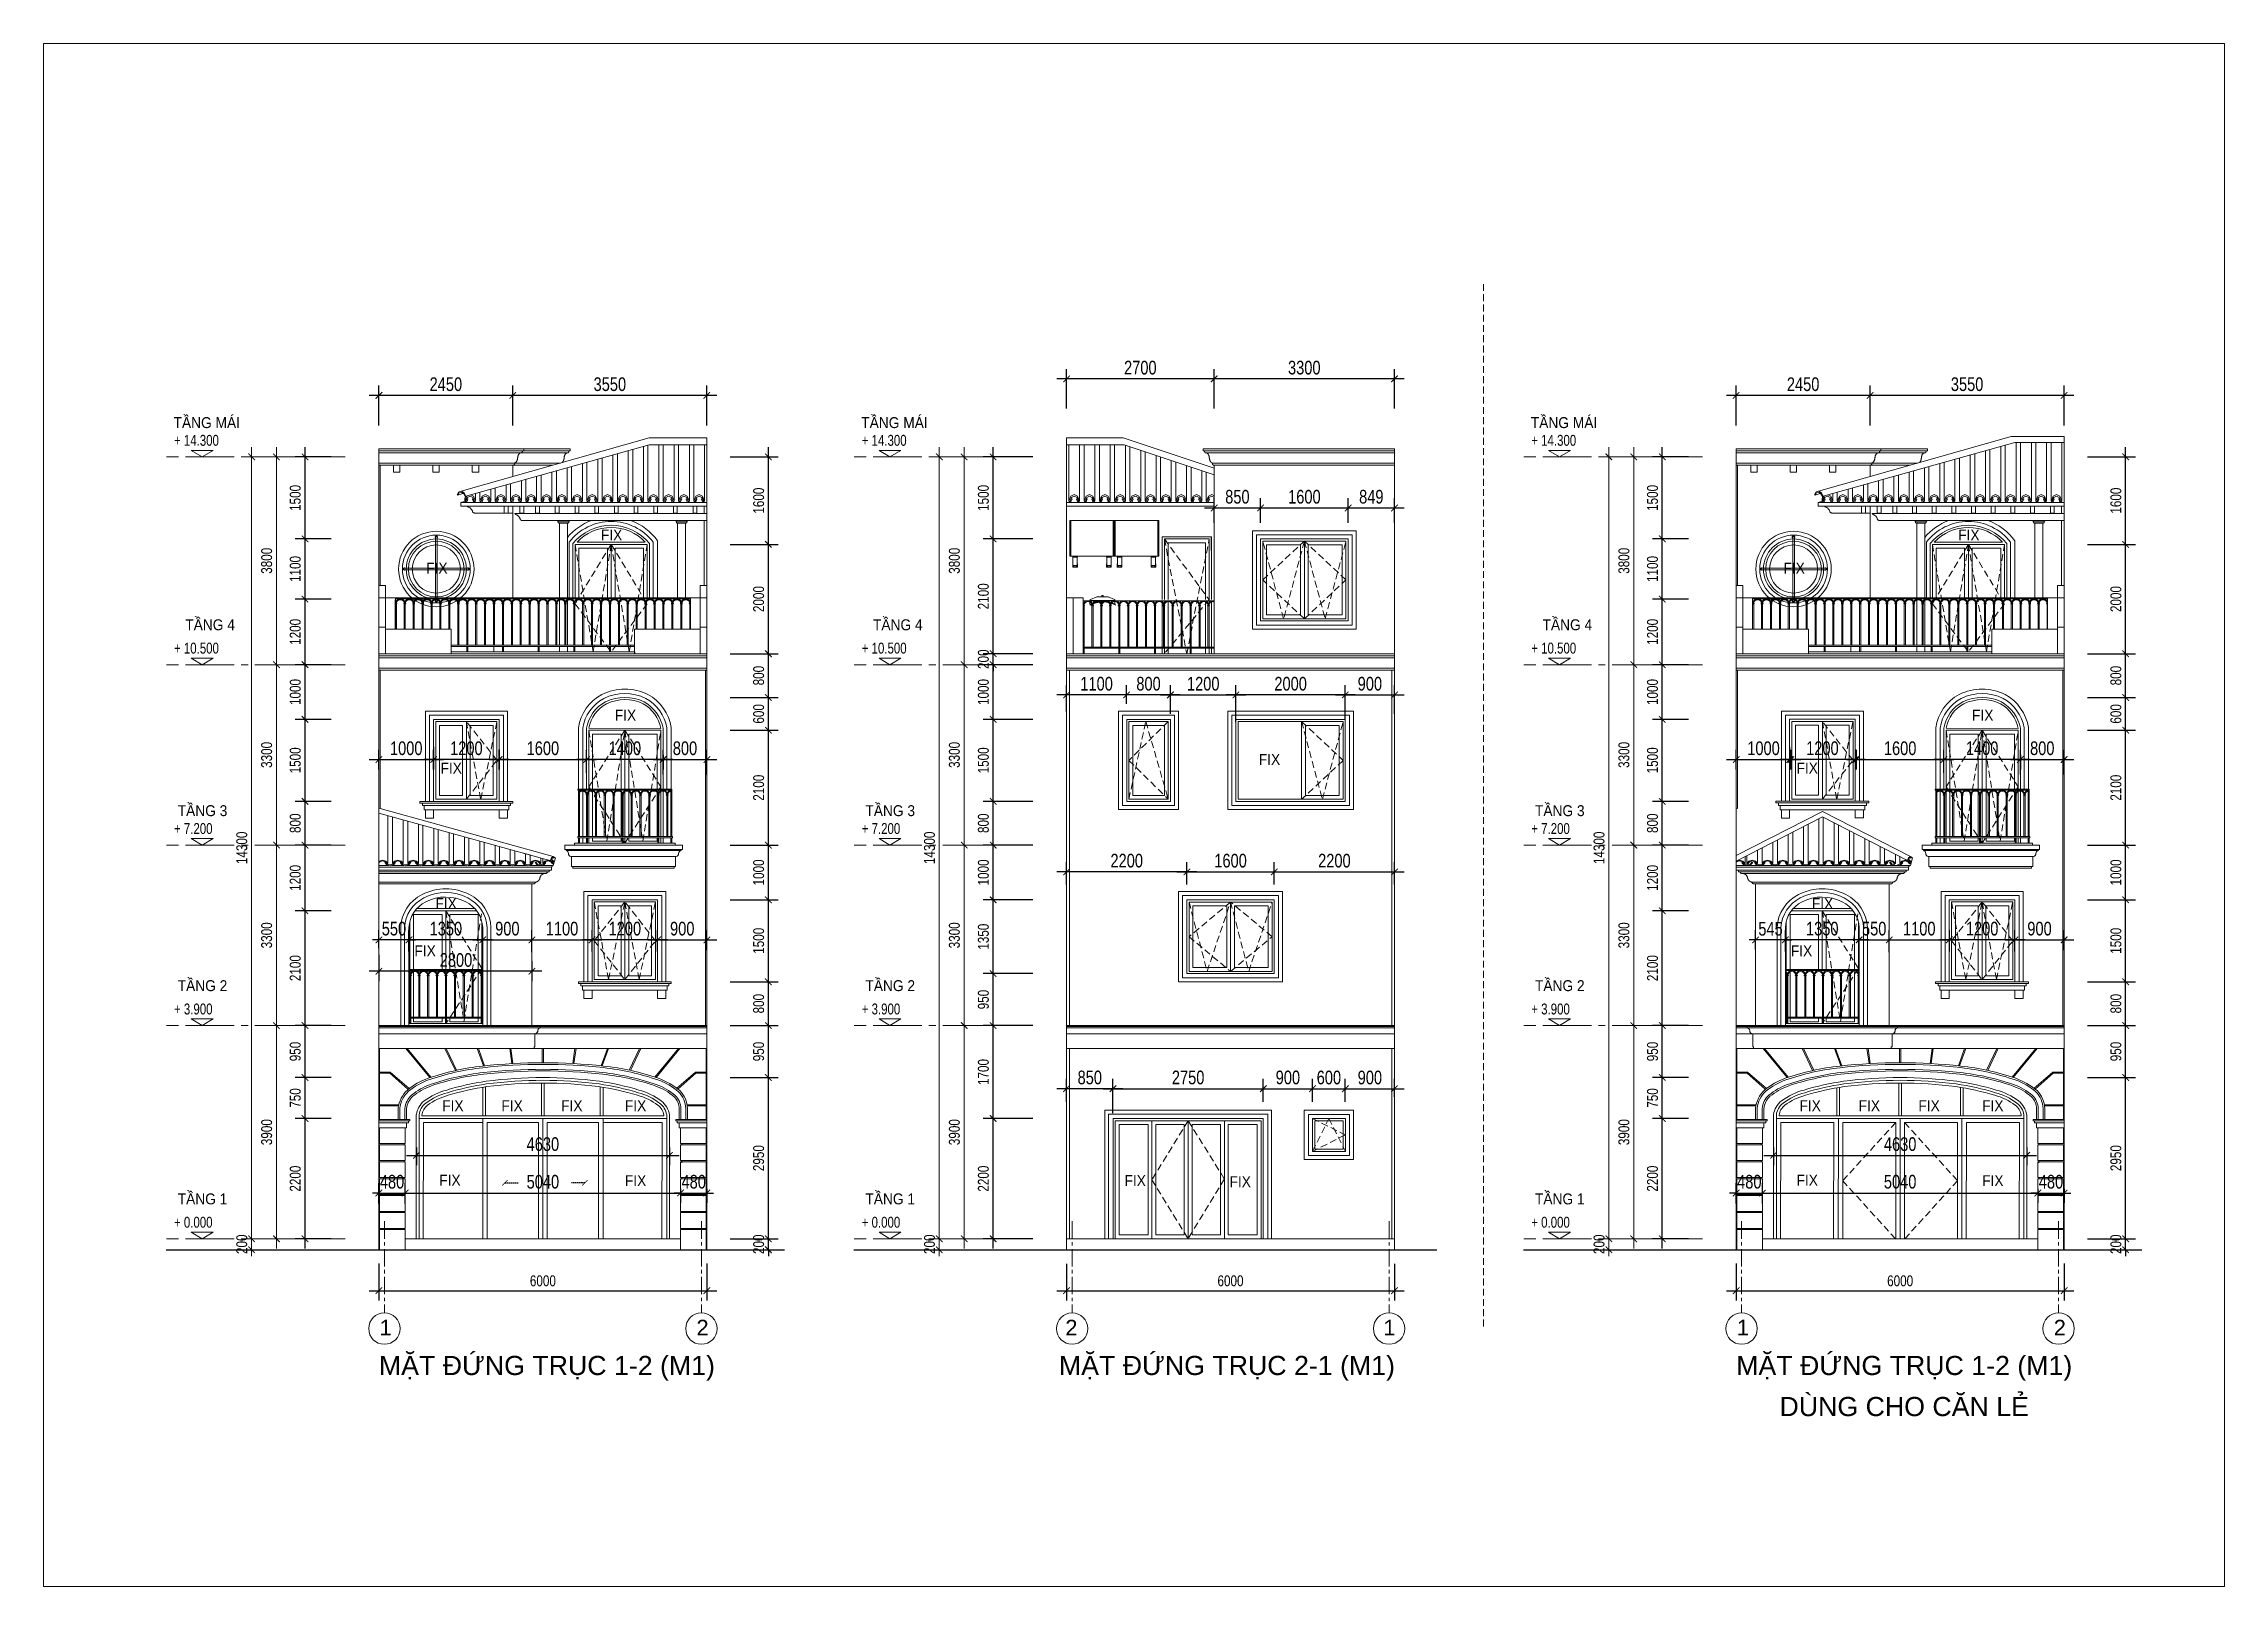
# Model space of a CAD drawing. Header units: millimetres. Extents: x -78046 to 260989, y -99288 to 158505.
# Drawn here: x 181189 to 221089, y 60591 to 88806 of the extents above; entities that cross this region are included whole.
import ezdxf
from ezdxf.enums import TextEntityAlignment as Align
from ezdxf.xclip import XClip

# ---------------------------------------------------------------- set-up
doc = ezdxf.new("R2010")
doc.units = ezdxf.units.MM
doc.header["$LTSCALE"] = 100
doc.header["$XCLIPFRAME"] = 0
doc.header["$PDMODE"] = 98
doc.linetypes.add('CENTER', pattern=[50.8, 31.75, -6.35, 6.35, -6.35])
doc.linetypes.add('HIDDEN', pattern=[0.375, 0.25, -0.125])
doc.layers.get('Defpoints').update_dxf_attribs({"lineweight": 13})
for name, color, linetype, lineweight in [('-CENTER', 143, 'CENTER', 13), ('-DIM', 9, 'Continuous', 13), ('-DOOR', 137, 'Continuous', 9), ('-HATCH', 8, 'Continuous', 5), ('-HIDE', 3, 'HIDDEN', 13), ('-KH', 143, 'Continuous', 13), ('-LINE1', 7, 'Continuous', 18), ('-LINE2', 252, 'Continuous', 9), ('-TEXT', 7, 'Continuous', 15)]:
    doc.layers.add(name, color=color, linetype=linetype, lineweight=lineweight)
doc.styles.add('1', font='arial.ttf')
doc.styles.add('AVANH', font='VHAVAN_2.TTF', dxfattribs={"width": 0.8})
doc.styles.get("Standard").update_dxf_attribs({"font": 'arial.ttf'})
doc.styles.add('X-5M-DH-TUM1$0$AVANTH', font='arial.ttf', dxfattribs={"width": 0.9})
doc.dimstyles.new('C_100A3', dxfattribs={"dimscale": 100, "dimtxt": 2.5, "dimasz": 1.2, "dimexe": 1.8, "dimexo": 0, "dimgap": 0.75, "dimtad": 1, "dimdec": 0, "dimzin": 0, "dimdsep": 46, "dimtxsty": 'AVANH', "dimblk": 'ARCHTICK', "dimcen": 0, "dimdle": 1.8, "dimclrd": 256, "dimclre": 256, "dimclrt": 7, "dimadec": 0, "dimazin": 0, "dimtfac": 0.0001, "dimtdec": 0, "dimtix": 1, "dimtmove": 2, "dimatfit": 3, "dimldrblk": 'ARCHTICK', "dimfxl": 1.8, "dimtolj": 1, "dimtzin": 0, "dimarcsym": 0})

msp = doc.modelspace()

# ---------------------------------------------------------------- texts
at = {"layer": '-TEXT', "color": 2, "style": 'X-5M-DH-TUM1$0$AVANTH', "width": 0.9}
for p in [(191385.4, 79719.2), (216218.6, 79719.2), (188188.8, 79114.2), (213022, 79114.2), (191639.2, 76423), (216472.3, 76423), (203422.9, 75614.9), (188451.1, 75455.1), (213261.4, 75456.2), (188358.5, 72981.2), (213541.8, 72981.2), (187973.7, 72114.9), (213157, 72114.9), (188482.2, 69281.4), (189565.1, 69281.4), (190657.8, 69281.4), (191824.3, 69281.4), (213315.4, 69281.4), (214398.2, 69281.4), (215490.9, 69281.4), (216657.4, 69281.4), (188428.3, 67919.3), (191824.3, 67911.1), (200965.7, 67911.6), (202887.3, 67891.2), (213261.4, 67919.3), (216657.4, 67911.1)]:
    msp.add_text('FIX', height=200, dxfattribs=at).set_placement(p)
at = {"layer": '-TEXT', "color": 2, "style": '1'}
for s, p in [('1', (187445.6, 65323.2)), ('2', (193245.5, 65323.2)), ('2', (199994.2, 65323.2)), ('1', (205813.5, 65323.2)), ('1', (212278.8, 65323.2)), ('2', (218078.6, 65323.2))]:
    msp.add_text(s, height=286.3, dxfattribs=at).set_placement(p, align=Align.MIDDLE_CENTER)
at = {"layer": '-TEXT', "color": 4}
for s, p in [('MẶT ĐỨNG TRỤC 1-2 (M1)', (190398.1, 64455.8)), ('MẶT ĐỨNG TRỤC 2-1 (M1)', (202840.2, 64455.8)), ('MẶT ĐỨNG TRỤC 1-2 (M1)', (215231.2, 64455.8)), ('DÙNG CHO CĂN LẺ', (215231.2, 63705.1))]:
    msp.add_text(s, height=350, dxfattribs=at).set_placement(p, align=Align.CENTER)

# ---------------------------------------------------------------- blocks, each defined once
blk = doc.blocks.new('_ARCHTICK')
at = {"const_width": 0.15}
blk.add_lwpolyline([(-0.5, -0.5), (0.5, 0.5)], dxfattribs=at)
blk = doc.blocks.new('*D70')
at = {"layer": '-DIM', "lineweight": -2, "transparency": 16777216}
for p, q in [((187324, 66498), (187324, 65819)), ((193324, 66498), (193324, 65819)), ((187144, 65999), (193504, 65999))]:
    blk.add_line(p, q, dxfattribs=at)
at = {"layer": 'Defpoints', "color": 0, "transparency": 16777216}
for p in [(187324, 66498), (193324, 66498), (193324, 65999)]:
    blk.add_point(p, dxfattribs=at)
at = {"layer": '-DIM', "lineweight": -2, "transparency": 16777216, "xscale": 120, "yscale": 120, "zscale": 120, "rotation": 180}
blk.add_blockref('_ARCHTICK', (187324, 65999), dxfattribs=at)
at = {"layer": '-DIM', "lineweight": -2, "transparency": 16777216, "xscale": 120, "yscale": 120, "zscale": 120}
blk.add_blockref('_ARCHTICK', (193324, 65999), dxfattribs=at)
at = {"layer": '-DIM', "color": 7, "transparency": 16777216, "insert": (190324, 66178), "char_height": 200, "attachment_point": 5, "style": 'AVANH'}
blk.add_mtext('\\A1;6000', dxfattribs=at)
blk = doc.blocks.new('*D71')
at = {"layer": '-DIM', "lineweight": -2, "transparency": 16777216}
for p, q in [((199905, 66492), (199905, 65819)), ((205905, 66492), (205905, 65819)), ((199725, 65999), (206085, 65999))]:
    blk.add_line(p, q, dxfattribs=at)
at = {"layer": 'Defpoints', "color": 0, "transparency": 16777216}
for p in [(199905, 66492), (205905, 66492), (205905, 65999)]:
    blk.add_point(p, dxfattribs=at)
at = {"layer": '-DIM', "lineweight": -2, "transparency": 16777216, "xscale": 120, "yscale": 120, "zscale": 120, "rotation": 180}
blk.add_blockref('_ARCHTICK', (199905, 65999), dxfattribs=at)
at = {"layer": '-DIM', "lineweight": -2, "transparency": 16777216, "xscale": 120, "yscale": 120, "zscale": 120}
blk.add_blockref('_ARCHTICK', (205905, 65999), dxfattribs=at)
at = {"layer": '-DIM', "color": 7, "transparency": 16777216, "insert": (202905, 66178), "char_height": 200, "attachment_point": 5, "style": 'AVANH'}
blk.add_mtext('\\A1;6000', dxfattribs=at)
blk = doc.blocks.new('*D87')
at = {"layer": '-DIM', "lineweight": -2, "transparency": 16777216}
for p, q in [((-1120, 4100), (-2054, 4100)), ((-1874, 4280), (-1874, 20)), ((-1120, 200), (-2054, 200))]:
    blk.add_line(p, q, dxfattribs=at)
at = {"layer": 'Defpoints', "color": 0, "transparency": 16777216}
for p in [(-1120, 4100), (-1874, 200), (-1120, 200)]:
    blk.add_point(p, dxfattribs=at)
at = {"layer": '-DIM', "lineweight": -2, "transparency": 16777216, "xscale": 120, "yscale": 120, "zscale": 120}
for p, rotation in [((-1874, 4100), 90), ((-1874, 200), 270)]:
    blk.add_blockref('_ARCHTICK', p, dxfattribs=dict(at, rotation=rotation))
at = {"layer": '-DIM', "color": 7, "transparency": 16777216, "insert": (-2053, 2150), "char_height": 200, "attachment_point": 5, "rotation": 90, "style": 'AVANH'}
blk.add_mtext('\\A1;3900', dxfattribs=at)
blk = doc.blocks.new('*D88')
at = {"layer": '-DIM', "lineweight": -2, "transparency": 16777216}
for p, q in [((-1120, 7400), (-2054, 7400)), ((-1874, 3920), (-1874, 7580)), ((-1120, 4100), (-2054, 4100))]:
    blk.add_line(p, q, dxfattribs=at)
at = {"layer": 'Defpoints', "color": 0, "transparency": 16777216}
for p in [(-1874, 7400), (-1120, 7400), (-1120, 4100)]:
    blk.add_point(p, dxfattribs=at)
at = {"layer": '-DIM', "lineweight": -2, "transparency": 16777216, "xscale": 120, "yscale": 120, "zscale": 120}
for p, rotation in [((-1874, 7400), 90), ((-1874, 4100), 270)]:
    blk.add_blockref('_ARCHTICK', p, dxfattribs=dict(at, rotation=rotation))
at = {"layer": '-DIM', "color": 7, "transparency": 16777216, "insert": (-2053, 5750), "char_height": 200, "attachment_point": 5, "rotation": 90, "style": 'AVANH'}
blk.add_mtext('\\A1;3300', dxfattribs=at)
blk = doc.blocks.new('*D89')
at = {"layer": '-DIM', "lineweight": -2, "transparency": 16777216}
for p, q in [((-1874, 7220), (-1874, 10880)), ((-1120, 10700), (-2054, 10700)), ((-1120, 7400), (-2054, 7400))]:
    blk.add_line(p, q, dxfattribs=at)
at = {"layer": 'Defpoints', "color": 0, "transparency": 16777216}
for p in [(-1874, 10700), (-1120, 10700), (-1120, 7400)]:
    blk.add_point(p, dxfattribs=at)
at = {"layer": '-DIM', "lineweight": -2, "transparency": 16777216, "xscale": 120, "yscale": 120, "zscale": 120}
for p, rotation in [((-1874, 10700), 90), ((-1874, 7400), 270)]:
    blk.add_blockref('_ARCHTICK', p, dxfattribs=dict(at, rotation=rotation))
at = {"layer": '-DIM', "color": 7, "transparency": 16777216, "insert": (-2053, 9050), "char_height": 200, "attachment_point": 5, "rotation": 90, "style": 'AVANH'}
blk.add_mtext('\\A1;3300', dxfattribs=at)
blk = doc.blocks.new('*D90')
at = {"layer": '-DIM', "lineweight": -2, "transparency": 16777216}
for p, q in [((-1120, 14500), (-2054, 14500)), ((-1874, 10520), (-1874, 14680)), ((-1120, 10700), (-2054, 10700))]:
    blk.add_line(p, q, dxfattribs=at)
at = {"layer": 'Defpoints', "color": 0, "transparency": 16777216}
for p in [(-1874, 14500), (-1120, 14500), (-1120, 10700)]:
    blk.add_point(p, dxfattribs=at)
at = {"layer": '-DIM', "lineweight": -2, "transparency": 16777216, "xscale": 120, "yscale": 120, "zscale": 120}
for p, rotation in [((-1874, 14500), 90), ((-1874, 10700), 270)]:
    blk.add_blockref('_ARCHTICK', p, dxfattribs=dict(at, rotation=rotation))
at = {"layer": '-DIM', "color": 7, "transparency": 16777216, "insert": (-2053, 12600), "char_height": 200, "attachment_point": 5, "rotation": 90, "style": 'AVANH'}
blk.add_mtext('\\A1;3800', dxfattribs=at)
blk = doc.blocks.new('*D91')
at = {"layer": '-DIM', "lineweight": -2, "transparency": 16777216}
for p, q in [((-1120, 200), (-2509, 200)), ((-1120, 0), (-2509, 0)), ((-2329, 200), (-2329, 320)), ((-2329, 0), (-2329, 200)), ((-2329, 0), (-2329, -120))]:
    blk.add_line(p, q, dxfattribs=at)
at = {"layer": 'Defpoints', "color": 0, "transparency": 16777216}
for p in [(-2329, 200), (-1120, 200), (-1120, 0)]:
    blk.add_point(p, dxfattribs=at)
at = {"layer": '-DIM', "lineweight": -2, "transparency": 16777216, "xscale": 120, "yscale": 120, "zscale": 120}
for p, rotation in [((-2329, 200), 270), ((-2329, 0), 90)]:
    blk.add_blockref('_ARCHTICK', p, dxfattribs=dict(at, rotation=rotation))
at = {"layer": '-DIM', "color": 7, "transparency": 16777216, "insert": (-2508, 100), "char_height": 200, "attachment_point": 5, "rotation": 90, "style": 'AVANH'}
blk.add_mtext('\\A1;200', dxfattribs=at)
blk = doc.blocks.new('*D92')
at = {"layer": '-DIM', "lineweight": -2, "transparency": 16777216}
for p, q in [((-1120, 14500), (-2509, 14500)), ((-2329, 20), (-2329, 14680)), ((-1120, 200), (-2509, 200))]:
    blk.add_line(p, q, dxfattribs=at)
at = {"layer": 'Defpoints', "color": 0, "transparency": 16777216}
for p in [(-2329, 14500), (-1120, 14500), (-1120, 200)]:
    blk.add_point(p, dxfattribs=at)
at = {"layer": '-DIM', "lineweight": -2, "transparency": 16777216, "xscale": 120, "yscale": 120, "zscale": 120}
for p, rotation in [((-2329, 14500), 90), ((-2329, 200), 270)]:
    blk.add_blockref('_ARCHTICK', p, dxfattribs=dict(at, rotation=rotation))
at = {"layer": '-DIM', "color": 7, "transparency": 16777216, "insert": (-2508, 7350), "char_height": 200, "attachment_point": 5, "rotation": 90, "style": 'AVANH'}
blk.add_mtext('\\A1;14300', dxfattribs=at)
blk = doc.blocks.new('cot')
at = {"layer": '-KH'}
blk.add_line((116899, -109064), (117274, -109064), dxfattribs=at)
blk.add_lwpolyline([(117286, -108944), (116888, -108944), (117087, -109064)], close=True, dxfattribs=at)
blk.add_solid([(117087, -109064), (117087, -108944), (117286, -108944), (117087, -109064)], dxfattribs=at)
blk = doc.blocks.new('lancan')
for p, q in [((-2, 889), (-10, 884)), ((-10, 884), (-10, 882)), ((0, 884), (-10, 884)), ((-10, 882), (-2, 877)), ((0, 882), (-10, 882)), ((-4, 893), (-4, 891)), ((-4, 893), (0, 893)), ((-4, 891), (-2, 891)), ((-4, 875), (-4, 873)), ((-4, 875), (-2, 875)), ((-4, 873), (0, 873)), ((-2, 891), (-2, 889)), ((-2, 891), (0, 891)), ((-2, 889), (21, 889)), ((-2, 877), (-2, 875)), ((-2, 877), (21, 877)), ((-2, 875), (0, 875)), ((-1, 989), (6547, 989)), ((-1, 969), (6547, 969)), ((0, 893), (19, 893)), ((19, 891), (0, 891)), ((0, 882), (0, 884)), ((0, 884), (19, 884)), ((0, 882), (19, 882)), ((19, 875), (0, 875)), ((0, 120), (0, 873)), ((0, 873), (19, 873)), ((19, 893), (23, 893)), ((19, 891), (21, 891)), ((19, 884), (19, 882)), ((19, 884), (29, 884)), ((19, 882), (29, 882)), ((19, 875), (21, 875)), ((19, 873), (19, 120)), ((19, 873), (23, 873)), ((21, 889), (21, 891)), ((21, 891), (23, 891)), ((29, 884), (21, 889)), ((21, 877), (29, 882)), ((21, 875), (21, 877)), ((21, 875), (23, 875)), ((23, 891), (23, 893)), ((23, 873), (23, 875)), ((29, 882), (29, 884)), ((162, 889), (153, 884)), ((153, 884), (153, 882)), ((163, 884), (153, 884)), ((153, 882), (162, 877)), ((163, 882), (153, 882)), ((159, 893), (159, 891)), ((159, 893), (163, 893)), ((159, 891), (162, 891)), ((159, 875), (159, 873)), ((159, 875), (162, 875)), ((159, 873), (163, 873)), ((162, 891), (162, 889)), ((162, 891), (163, 891)), ((162, 889), (184, 889)), ((162, 877), (162, 875)), ((162, 877), (184, 877)), ((162, 875), (163, 875)), ((163, 893), (182, 893)), ((182, 891), (163, 891)), ((163, 882), (163, 884)), ((163, 884), (182, 884)), ((163, 882), (182, 882)), ((182, 875), (163, 875)), ((163, 120), (163, 873)), ((163, 873), (182, 873)), ((182, 893), (186, 893)), ((182, 891), (184, 891)), ((182, 884), (182, 882)), ((182, 884), (192, 884)), ((182, 882), (192, 882)), ((182, 875), (184, 875)), ((182, 873), (182, 120)), ((182, 873), (186, 873)), ((184, 889), (184, 891)), ((184, 891), (186, 891)), ((192, 884), (184, 889)), ((184, 877), (192, 882)), ((184, 875), (184, 877)), ((184, 875), (186, 875)), ((186, 891), (186, 893)), ((186, 873), (186, 875)), ((192, 882), (192, 884)), ((325, 889), (317, 884)), ((317, 884), (317, 882)), ((326, 884), (317, 884)), ((317, 882), (325, 877)), ((326, 882), (317, 882)), ((322, 893), (322, 891)), ((322, 893), (326, 893)), ((322, 891), (325, 891)), ((322, 875), (322, 873)), ((322, 875), (325, 875)), ((322, 873), (326, 873)), ((325, 891), (325, 889)), ((325, 891), (326, 891)), ((325, 889), (347, 889)), ((325, 877), (325, 875)), ((325, 877), (347, 877)), ((325, 875), (326, 875)), ((326, 893), (346, 893)), ((346, 891), (326, 891)), ((326, 882), (326, 884)), ((326, 884), (346, 884)), ((326, 882), (346, 882)), ((346, 875), (326, 875)), ((326, 120), (326, 873)), ((326, 873), (346, 873)), ((346, 893), (350, 893)), ((346, 891), (347, 891)), ((346, 884), (346, 882)), ((346, 884), (355, 884)), ((346, 882), (355, 882)), ((346, 875), (347, 875)), ((346, 873), (346, 120)), ((346, 873), (350, 873)), ((347, 889), (347, 891)), ((347, 891), (350, 891)), ((355, 884), (347, 889)), ((347, 877), (355, 882)), ((347, 875), (347, 877)), ((347, 875), (350, 875)), ((350, 891), (350, 893)), ((350, 873), (350, 875)), ((355, 882), (355, 884)), ((488, 889), (480, 884)), ((480, 884), (480, 882)), ((490, 884), (480, 884)), ((480, 882), (488, 877)), ((490, 882), (480, 882)), ((486, 893), (486, 891)), ((486, 893), (490, 893)), ((486, 891), (488, 891)), ((486, 875), (486, 873)), ((486, 875), (488, 875)), ((486, 873), (490, 873)), ((488, 891), (488, 889)), ((488, 891), (490, 891)), ((488, 889), (510, 889)), ((488, 877), (488, 875)), ((488, 877), (510, 877)), ((488, 875), (490, 875)), ((490, 893), (509, 893)), ((509, 891), (490, 891)), ((490, 882), (490, 884)), ((490, 884), (509, 884)), ((490, 882), (509, 882)), ((509, 875), (490, 875)), ((490, 120), (490, 873)), ((490, 873), (509, 873)), ((509, 893), (513, 893)), ((509, 891), (510, 891)), ((509, 884), (509, 882)), ((509, 884), (519, 884)), ((509, 882), (519, 882)), ((509, 875), (510, 875)), ((509, 873), (509, 120)), ((509, 873), (513, 873)), ((510, 889), (510, 891)), ((510, 891), (513, 891)), ((519, 884), (510, 889)), ((510, 877), (519, 882)), ((510, 875), (510, 877)), ((510, 875), (513, 875)), ((513, 891), (513, 893)), ((513, 873), (513, 875)), ((519, 882), (519, 884)), ((651, 889), (643, 884)), ((643, 884), (643, 882)), ((653, 884), (643, 884)), ((643, 882), (651, 877)), ((653, 882), (643, 882)), ((649, 893), (649, 891)), ((649, 893), (653, 893)), ((649, 891), (651, 891)), ((649, 875), (649, 873)), ((649, 875), (651, 875)), ((649, 873), (653, 873)), ((651, 891), (651, 889)), ((651, 891), (653, 891)), ((651, 889), (674, 889)), ((651, 877), (651, 875)), ((651, 877), (674, 877)), ((651, 875), (653, 875)), ((653, 893), (672, 893)), ((672, 891), (653, 891)), ((653, 882), (653, 884)), ((653, 884), (672, 884)), ((653, 882), (672, 882)), ((672, 875), (653, 875)), ((653, 120), (653, 873)), ((653, 873), (672, 873)), ((672, 893), (676, 893)), ((672, 891), (674, 891)), ((672, 884), (672, 882)), ((672, 884), (682, 884)), ((672, 882), (682, 882)), ((672, 875), (674, 875)), ((672, 873), (672, 120)), ((672, 873), (676, 873)), ((674, 889), (674, 891)), ((674, 891), (676, 891)), ((682, 884), (674, 889)), ((674, 877), (682, 882)), ((674, 875), (674, 877)), ((674, 875), (676, 875)), ((676, 891), (676, 893)), ((676, 873), (676, 875)), ((682, 882), (682, 884)), ((814, 889), (806, 884)), ((806, 884), (806, 882)), ((816, 884), (806, 884)), ((806, 882), (814, 877)), ((816, 882), (806, 882)), ((812, 893), (812, 891)), ((812, 893), (816, 893)), ((812, 891), (814, 891)), ((812, 875), (812, 873)), ((812, 875), (814, 875)), ((812, 873), (816, 873)), ((814, 891), (814, 889)), ((814, 891), (816, 891)), ((814, 889), (837, 889)), ((814, 877), (814, 875)), ((814, 877), (837, 877)), ((814, 875), (816, 875)), ((816, 893), (835, 893)), ((835, 891), (816, 891)), ((816, 882), (816, 884)), ((816, 884), (835, 884)), ((816, 882), (835, 882)), ((835, 875), (816, 875)), ((816, 120), (816, 873)), ((816, 873), (835, 873)), ((835, 893), (839, 893)), ((835, 891), (837, 891)), ((835, 884), (835, 882)), ((835, 884), (845, 884)), ((835, 882), (845, 882)), ((835, 875), (837, 875)), ((835, 873), (835, 120)), ((835, 873), (839, 873)), ((837, 889), (837, 891)), ((837, 891), (839, 891)), ((845, 884), (837, 889)), ((837, 877), (845, 882)), ((837, 875), (837, 877)), ((837, 875), (839, 875)), ((839, 891), (839, 893)), ((839, 873), (839, 875)), ((845, 882), (845, 884)), ((978, 889), (969, 884)), ((969, 884), (969, 882)), ((979, 884), (969, 884)), ((969, 882), (978, 877)), ((979, 882), (969, 882)), ((975, 893), (975, 891)), ((975, 893), (979, 893)), ((975, 891), (978, 891)), ((975, 875), (975, 873)), ((975, 875), (978, 875)), ((975, 873), (979, 873)), ((978, 891), (978, 889)), ((978, 891), (979, 891)), ((978, 889), (1000, 889)), ((978, 877), (978, 875)), ((978, 877), (1000, 877)), ((978, 875), (979, 875)), ((979, 893), (998, 893)), ((998, 891), (979, 891)), ((979, 882), (979, 884)), ((979, 884), (998, 884)), ((979, 882), (998, 882)), ((998, 875), (979, 875)), ((979, 120), (979, 873)), ((979, 873), (998, 873)), ((998, 893), (1002, 893)), ((998, 891), (1000, 891)), ((998, 884), (998, 882)), ((998, 884), (1008, 884)), ((998, 882), (1008, 882)), ((998, 875), (1000, 875)), ((998, 873), (998, 120)), ((998, 873), (1002, 873)), ((1000, 889), (1000, 891)), ((1000, 891), (1002, 891)), ((1008, 884), (1000, 889)), ((1000, 877), (1008, 882)), ((1000, 875), (1000, 877)), ((1000, 875), (1002, 875)), ((1002, 891), (1002, 893)), ((1002, 873), (1002, 875)), ((1008, 882), (1008, 884)), ((1141, 889), (1133, 884)), ((1133, 884), (1133, 882)), ((1142, 884), (1133, 884)), ((1133, 882), (1141, 877)), ((1142, 882), (1133, 882)), ((1138, 893), (1138, 891)), ((1138, 893), (1142, 893)), ((1138, 891), (1141, 891)), ((1138, 875), (1138, 873)), ((1138, 875), (1141, 875)), ((1138, 873), (1142, 873)), ((1141, 891), (1141, 889)), ((1141, 891), (1142, 891)), ((1141, 889), (1163, 889)), ((1141, 877), (1141, 875)), ((1141, 877), (1163, 877)), ((1141, 875), (1142, 875)), ((1142, 893), (1162, 893)), ((1162, 891), (1142, 891)), ((1142, 882), (1142, 884)), ((1142, 884), (1162, 884)), ((1142, 882), (1162, 882)), ((1162, 875), (1142, 875)), ((1142, 120), (1142, 873)), ((1142, 873), (1162, 873)), ((1162, 893), (1166, 893)), ((1162, 891), (1163, 891)), ((1162, 884), (1162, 882)), ((1162, 884), (1171, 884)), ((1162, 882), (1171, 882)), ((1162, 875), (1163, 875)), ((1162, 873), (1162, 120)), ((1162, 873), (1166, 873)), ((1163, 889), (1163, 891)), ((1163, 891), (1166, 891)), ((1171, 884), (1163, 889)), ((1163, 877), (1171, 882)), ((1163, 875), (1163, 877)), ((1163, 875), (1166, 875)), ((1166, 891), (1166, 893)), ((1166, 873), (1166, 875)), ((1171, 882), (1171, 884)), ((1304, 889), (1296, 884)), ((1296, 884), (1296, 882)), ((1306, 884), (1296, 884)), ((1296, 882), (1304, 877)), ((1306, 882), (1296, 882)), ((1302, 893), (1302, 891)), ((1302, 893), (1306, 893)), ((1302, 891), (1304, 891)), ((1302, 875), (1302, 873)), ((1302, 875), (1304, 875)), ((1302, 873), (1306, 873)), ((1304, 891), (1304, 889)), ((1304, 891), (1306, 891)), ((1304, 889), (1326, 889)), ((1304, 877), (1304, 875)), ((1304, 877), (1326, 877)), ((1304, 875), (1306, 875)), ((1306, 893), (1325, 893)), ((1325, 891), (1306, 891)), ((1306, 882), (1306, 884)), ((1306, 884), (1325, 884)), ((1306, 882), (1325, 882)), ((1325, 875), (1306, 875)), ((1306, 120), (1306, 873)), ((1306, 873), (1325, 873)), ((1325, 893), (1329, 893)), ((1325, 891), (1326, 891)), ((1325, 884), (1325, 882)), ((1325, 884), (1335, 884)), ((1325, 882), (1335, 882)), ((1325, 875), (1326, 875)), ((1325, 873), (1325, 120)), ((1325, 873), (1329, 873)), ((1326, 889), (1326, 891)), ((1326, 891), (1329, 891)), ((1335, 884), (1326, 889)), ((1326, 877), (1335, 882)), ((1326, 875), (1326, 877)), ((1326, 875), (1329, 875)), ((1329, 891), (1329, 893)), ((1329, 873), (1329, 875)), ((1335, 882), (1335, 884)), ((1467, 889), (1459, 884)), ((1459, 884), (1459, 882)), ((1469, 884), (1459, 884)), ((1459, 882), (1467, 877)), ((1469, 882), (1459, 882)), ((1465, 893), (1465, 891)), ((1465, 893), (1469, 893)), ((1465, 891), (1467, 891)), ((1465, 875), (1465, 873)), ((1465, 875), (1467, 875)), ((1465, 873), (1469, 873)), ((1467, 891), (1467, 889)), ((1467, 891), (1469, 891)), ((1467, 889), (1490, 889)), ((1467, 877), (1467, 875)), ((1467, 877), (1490, 877)), ((1467, 875), (1469, 875)), ((1469, 893), (1488, 893)), ((1488, 891), (1469, 891)), ((1469, 882), (1469, 884)), ((1469, 884), (1488, 884)), ((1469, 882), (1488, 882)), ((1488, 875), (1469, 875)), ((1469, 120), (1469, 873)), ((1469, 873), (1488, 873)), ((1488, 893), (1492, 893)), ((1488, 891), (1490, 891)), ((1488, 884), (1488, 882)), ((1488, 884), (1498, 884)), ((1488, 882), (1498, 882)), ((1488, 875), (1490, 875)), ((1488, 873), (1488, 120)), ((1488, 873), (1492, 873)), ((1490, 889), (1490, 891)), ((1490, 891), (1492, 891)), ((1498, 884), (1490, 889)), ((1490, 877), (1498, 882)), ((1490, 875), (1490, 877)), ((1490, 875), (1492, 875)), ((1492, 891), (1492, 893)), ((1492, 873), (1492, 875)), ((1498, 882), (1498, 884)), ((1630, 889), (1622, 884)), ((1622, 884), (1622, 882)), ((1632, 884), (1622, 884)), ((1622, 882), (1630, 877)), ((1632, 882), (1622, 882)), ((1628, 893), (1628, 891)), ((1628, 893), (1632, 893)), ((1628, 891), (1630, 891)), ((1628, 875), (1628, 873)), ((1628, 875), (1630, 875)), ((1628, 873), (1632, 873)), ((1630, 891), (1630, 889)), ((1630, 891), (1632, 891)), ((1630, 889), (1653, 889)), ((1630, 877), (1630, 875)), ((1630, 877), (1653, 877)), ((1630, 875), (1632, 875)), ((1632, 893), (1651, 893)), ((1651, 891), (1632, 891)), ((1632, 882), (1632, 884)), ((1632, 884), (1651, 884)), ((1632, 882), (1651, 882)), ((1651, 875), (1632, 875)), ((1632, 120), (1632, 873)), ((1632, 873), (1651, 873)), ((1651, 893), (1655, 893)), ((1651, 891), (1653, 891)), ((1651, 884), (1651, 882)), ((1651, 884), (1661, 884)), ((1651, 882), (1661, 882)), ((1651, 875), (1653, 875)), ((1651, 873), (1651, 120)), ((1651, 873), (1655, 873)), ((1653, 889), (1653, 891)), ((1653, 891), (1655, 891)), ((1661, 884), (1653, 889)), ((1653, 877), (1661, 882)), ((1653, 875), (1653, 877)), ((1653, 875), (1655, 875)), ((1655, 891), (1655, 893)), ((1655, 873), (1655, 875)), ((1661, 882), (1661, 884)), ((1794, 889), (1785, 884)), ((1785, 884), (1785, 882)), ((1795, 884), (1785, 884)), ((1785, 882), (1794, 877)), ((1795, 882), (1785, 882)), ((1791, 893), (1791, 891)), ((1791, 893), (1795, 893)), ((1791, 891), (1794, 891)), ((1791, 875), (1791, 873)), ((1791, 875), (1794, 875)), ((1791, 873), (1795, 873)), ((1794, 891), (1794, 889)), ((1794, 891), (1795, 891)), ((1794, 889), (1816, 889)), ((1794, 877), (1794, 875)), ((1794, 877), (1816, 877)), ((1794, 875), (1795, 875)), ((1795, 893), (1814, 893)), ((1814, 891), (1795, 891)), ((1795, 882), (1795, 884)), ((1795, 884), (1814, 884)), ((1795, 882), (1814, 882)), ((1814, 875), (1795, 875)), ((1795, 120), (1795, 873)), ((1795, 873), (1814, 873)), ((1814, 893), (1818, 893)), ((1814, 891), (1816, 891)), ((1814, 884), (1814, 882)), ((1814, 884), (1824, 884)), ((1814, 882), (1824, 882)), ((1814, 875), (1816, 875)), ((1814, 873), (1814, 120)), ((1814, 873), (1818, 873)), ((1816, 889), (1816, 891)), ((1816, 891), (1818, 891)), ((1824, 884), (1816, 889)), ((1816, 877), (1824, 882)), ((1816, 875), (1816, 877)), ((1816, 875), (1818, 875)), ((1818, 891), (1818, 893)), ((1818, 873), (1818, 875)), ((1824, 882), (1824, 884)), ((1957, 889), (1949, 884)), ((1949, 884), (1949, 882)), ((1958, 884), (1949, 884)), ((1949, 882), (1957, 877)), ((1958, 882), (1949, 882)), ((1954, 893), (1954, 891)), ((1954, 893), (1958, 893)), ((1954, 891), (1957, 891)), ((1954, 875), (1954, 873)), ((1954, 875), (1957, 875)), ((1954, 873), (1958, 873)), ((1957, 891), (1957, 889)), ((1957, 891), (1958, 891)), ((1957, 889), (1979, 889)), ((1957, 877), (1957, 875)), ((1957, 877), (1979, 877)), ((1957, 875), (1958, 875)), ((1958, 893), (1978, 893)), ((1978, 891), (1958, 891)), ((1958, 882), (1958, 884)), ((1958, 884), (1978, 884)), ((1958, 882), (1978, 882)), ((1978, 875), (1958, 875)), ((1958, 120), (1958, 873)), ((1958, 873), (1978, 873)), ((1978, 893), (1982, 893)), ((1978, 891), (1979, 891)), ((1978, 884), (1978, 882)), ((1978, 884), (1987, 884)), ((1978, 882), (1987, 882)), ((1978, 875), (1979, 875)), ((1978, 873), (1978, 120)), ((1978, 873), (1982, 873)), ((1979, 889), (1979, 891)), ((1979, 891), (1982, 891)), ((1987, 884), (1979, 889)), ((1979, 877), (1987, 882)), ((1979, 875), (1979, 877)), ((1979, 875), (1982, 875)), ((1982, 891), (1982, 893)), ((1982, 873), (1982, 875)), ((1987, 882), (1987, 884)), ((2120, 889), (2112, 884)), ((2112, 884), (2112, 882)), ((2122, 884), (2112, 884)), ((2112, 882), (2120, 877)), ((2122, 882), (2112, 882)), ((2118, 893), (2118, 891)), ((2118, 893), (2122, 893)), ((2118, 891), (2120, 891)), ((2118, 875), (2118, 873)), ((2118, 875), (2120, 875)), ((2118, 873), (2122, 873)), ((2120, 891), (2120, 889)), ((2120, 891), (2122, 891)), ((2120, 889), (2142, 889)), ((2120, 877), (2120, 875)), ((2120, 877), (2142, 877)), ((2120, 875), (2122, 875)), ((2122, 893), (2141, 893)), ((2141, 891), (2122, 891)), ((2122, 882), (2122, 884)), ((2122, 884), (2141, 884)), ((2122, 882), (2141, 882)), ((2141, 875), (2122, 875)), ((2122, 120), (2122, 873)), ((2122, 873), (2141, 873)), ((2141, 893), (2145, 893)), ((2141, 891), (2142, 891)), ((2141, 884), (2141, 882)), ((2141, 884), (2151, 884)), ((2141, 882), (2151, 882)), ((2141, 875), (2142, 875)), ((2141, 873), (2141, 120)), ((2141, 873), (2145, 873)), ((2142, 889), (2142, 891)), ((2142, 891), (2145, 891)), ((2151, 884), (2142, 889)), ((2142, 877), (2151, 882)), ((2142, 875), (2142, 877)), ((2142, 875), (2145, 875)), ((2145, 891), (2145, 893)), ((2145, 873), (2145, 875)), ((2151, 882), (2151, 884)), ((2283, 889), (2275, 884)), ((2275, 884), (2275, 882)), ((2285, 884), (2275, 884)), ((2275, 882), (2283, 877)), ((2285, 882), (2275, 882)), ((2281, 893), (2281, 891)), ((2281, 893), (2285, 893)), ((2281, 891), (2283, 891)), ((2281, 875), (2281, 873)), ((2281, 875), (2283, 875)), ((2281, 873), (2285, 873)), ((2283, 891), (2283, 889)), ((2283, 891), (2285, 891)), ((2283, 889), (2306, 889)), ((2283, 877), (2283, 875)), ((2283, 877), (2306, 877)), ((2283, 875), (2285, 875)), ((2285, 893), (2304, 893)), ((2304, 891), (2285, 891)), ((2285, 882), (2285, 884)), ((2285, 884), (2304, 884)), ((2285, 882), (2304, 882)), ((2304, 875), (2285, 875)), ((2285, 120), (2285, 873)), ((2285, 873), (2304, 873)), ((2304, 893), (2308, 893)), ((2304, 891), (2306, 891)), ((2304, 884), (2304, 882)), ((2304, 884), (2314, 884)), ((2304, 882), (2314, 882)), ((2304, 875), (2306, 875)), ((2304, 873), (2304, 120)), ((2304, 873), (2308, 873)), ((2306, 889), (2306, 891)), ((2306, 891), (2308, 891)), ((2314, 884), (2306, 889)), ((2306, 877), (2314, 882)), ((2306, 875), (2306, 877)), ((2306, 875), (2308, 875)), ((2308, 891), (2308, 893)), ((2308, 873), (2308, 875)), ((2314, 882), (2314, 884)), ((2446, 889), (2438, 884)), ((2438, 884), (2438, 882)), ((2448, 884), (2438, 884)), ((2438, 882), (2446, 877)), ((2448, 882), (2438, 882)), ((2444, 893), (2444, 891)), ((2444, 893), (2448, 893)), ((2444, 891), (2446, 891)), ((2444, 875), (2444, 873)), ((2444, 875), (2446, 875)), ((2444, 873), (2448, 873)), ((2446, 891), (2446, 889)), ((2446, 891), (2448, 891)), ((2446, 889), (2469, 889)), ((2446, 877), (2446, 875)), ((2446, 877), (2469, 877)), ((2446, 875), (2448, 875)), ((2448, 893), (2467, 893)), ((2467, 891), (2448, 891)), ((2448, 882), (2448, 884)), ((2448, 884), (2467, 884)), ((2448, 882), (2467, 882)), ((2467, 875), (2448, 875)), ((2448, 120), (2448, 873)), ((2448, 873), (2467, 873)), ((2467, 893), (2471, 893)), ((2467, 891), (2469, 891)), ((2467, 884), (2467, 882)), ((2467, 884), (2477, 884)), ((2467, 882), (2477, 882)), ((2467, 875), (2469, 875)), ((2467, 873), (2467, 120)), ((2467, 873), (2471, 873)), ((2469, 889), (2469, 891)), ((2469, 891), (2471, 891)), ((2477, 884), (2469, 889)), ((2469, 877), (2477, 882)), ((2469, 875), (2469, 877)), ((2469, 875), (2471, 875)), ((2471, 891), (2471, 893)), ((2471, 873), (2471, 875)), ((2477, 882), (2477, 884)), ((2610, 889), (2601, 884)), ((2601, 884), (2601, 882)), ((2611, 884), (2601, 884)), ((2601, 882), (2610, 877)), ((2611, 882), (2601, 882)), ((2607, 893), (2607, 891)), ((2607, 893), (2611, 893)), ((2607, 891), (2610, 891)), ((2607, 875), (2607, 873)), ((2607, 875), (2610, 875)), ((2607, 873), (2611, 873)), ((2610, 891), (2610, 889)), ((2610, 891), (2611, 891)), ((2610, 889), (2632, 889)), ((2610, 877), (2610, 875)), ((2610, 877), (2632, 877)), ((2610, 875), (2611, 875)), ((2611, 893), (2630, 893)), ((2630, 891), (2611, 891)), ((2611, 882), (2611, 884)), ((2611, 884), (2630, 884)), ((2611, 882), (2630, 882)), ((2630, 875), (2611, 875)), ((2611, 120), (2611, 873)), ((2611, 873), (2630, 873)), ((2630, 893), (2634, 893)), ((2630, 891), (2632, 891)), ((2630, 884), (2630, 882)), ((2630, 884), (2640, 884)), ((2630, 882), (2640, 882)), ((2630, 875), (2632, 875)), ((2630, 873), (2630, 120)), ((2630, 873), (2634, 873)), ((2632, 889), (2632, 891)), ((2632, 891), (2634, 891)), ((2640, 884), (2632, 889)), ((2632, 877), (2640, 882)), ((2632, 875), (2632, 877)), ((2632, 875), (2634, 875)), ((2634, 891), (2634, 893)), ((2634, 873), (2634, 875)), ((2640, 882), (2640, 884)), ((2773, 889), (2765, 884)), ((2765, 884), (2765, 882)), ((2774, 884), (2765, 884)), ((2765, 882), (2773, 877)), ((2774, 882), (2765, 882)), ((2770, 893), (2770, 891)), ((2770, 893), (2774, 893)), ((2770, 891), (2773, 891)), ((2770, 875), (2770, 873)), ((2770, 875), (2773, 875)), ((2770, 873), (2774, 873)), ((2773, 891), (2773, 889)), ((2773, 891), (2774, 891)), ((2773, 889), (2795, 889)), ((2773, 877), (2773, 875)), ((2773, 877), (2795, 877)), ((2773, 875), (2774, 875)), ((2774, 893), (2794, 893)), ((2794, 891), (2774, 891)), ((2774, 882), (2774, 884)), ((2774, 884), (2794, 884)), ((2774, 882), (2794, 882)), ((2794, 875), (2774, 875)), ((2774, 120), (2774, 873)), ((2774, 873), (2794, 873)), ((2794, 893), (2798, 893)), ((2794, 891), (2795, 891)), ((2794, 884), (2794, 882)), ((2794, 884), (2803, 884)), ((2794, 882), (2803, 882)), ((2794, 875), (2795, 875)), ((2794, 873), (2794, 120)), ((2794, 873), (2798, 873)), ((2795, 889), (2795, 891)), ((2795, 891), (2798, 891)), ((2803, 884), (2795, 889)), ((2795, 877), (2803, 882)), ((2795, 875), (2795, 877)), ((2795, 875), (2798, 875)), ((2798, 891), (2798, 893)), ((2798, 873), (2798, 875)), ((2803, 882), (2803, 884)), ((2936, 889), (2928, 884)), ((2928, 884), (2928, 882)), ((2938, 884), (2928, 884)), ((2928, 882), (2936, 877)), ((2938, 882), (2928, 882)), ((2934, 893), (2934, 891)), ((2934, 893), (2938, 893)), ((2934, 891), (2936, 891)), ((2934, 875), (2934, 873)), ((2934, 875), (2936, 875)), ((2934, 873), (2938, 873)), ((2936, 891), (2936, 889)), ((2936, 891), (2938, 891)), ((2936, 889), (2958, 889)), ((2936, 877), (2936, 875)), ((2936, 877), (2958, 877)), ((2936, 875), (2938, 875)), ((2938, 893), (2957, 893)), ((2957, 891), (2938, 891)), ((2938, 882), (2938, 884)), ((2938, 884), (2957, 884)), ((2938, 882), (2957, 882)), ((2957, 875), (2938, 875)), ((2938, 120), (2938, 873)), ((2938, 873), (2957, 873)), ((2957, 893), (2961, 893)), ((2957, 891), (2958, 891)), ((2957, 884), (2957, 882)), ((2957, 884), (2967, 884)), ((2957, 882), (2967, 882)), ((2957, 875), (2958, 875)), ((2957, 873), (2957, 120)), ((2957, 873), (2961, 873)), ((2958, 889), (2958, 891)), ((2958, 891), (2961, 891)), ((2967, 884), (2958, 889)), ((2958, 877), (2967, 882)), ((2958, 875), (2958, 877)), ((2958, 875), (2961, 875)), ((2961, 891), (2961, 893)), ((2961, 873), (2961, 875)), ((2967, 882), (2967, 884)), ((3099, 889), (3091, 884)), ((3091, 884), (3091, 882)), ((3101, 884), (3091, 884)), ((3091, 882), (3099, 877)), ((3101, 882), (3091, 882)), ((3097, 893), (3097, 891)), ((3097, 893), (3101, 893)), ((3097, 891), (3099, 891)), ((3097, 875), (3097, 873)), ((3097, 875), (3099, 875)), ((3097, 873), (3101, 873)), ((3099, 891), (3099, 889)), ((3099, 891), (3101, 891)), ((3099, 889), (3122, 889)), ((3099, 877), (3099, 875)), ((3099, 877), (3122, 877)), ((3099, 875), (3101, 875)), ((3101, 893), (3120, 893)), ((3120, 891), (3101, 891)), ((3101, 882), (3101, 884)), ((3101, 884), (3120, 884)), ((3101, 882), (3120, 882)), ((3120, 875), (3101, 875)), ((3101, 120), (3101, 873)), ((3101, 873), (3120, 873)), ((3120, 893), (3124, 893)), ((3120, 891), (3122, 891)), ((3120, 884), (3120, 882)), ((3120, 884), (3130, 884)), ((3120, 882), (3130, 882)), ((3120, 875), (3122, 875)), ((3120, 873), (3120, 120)), ((3120, 873), (3124, 873)), ((3122, 889), (3122, 891)), ((3122, 891), (3124, 891)), ((3130, 884), (3122, 889)), ((3122, 877), (3130, 882)), ((3122, 875), (3122, 877)), ((3122, 875), (3124, 875)), ((3124, 891), (3124, 893)), ((3124, 873), (3124, 875)), ((3130, 882), (3130, 884)), ((3262, 889), (3254, 884)), ((3254, 884), (3254, 882)), ((3264, 884), (3254, 884)), ((3254, 882), (3262, 877)), ((3264, 882), (3254, 882)), ((3260, 893), (3260, 891)), ((3260, 893), (3264, 893)), ((3260, 891), (3262, 891)), ((3260, 875), (3260, 873)), ((3260, 875), (3262, 875)), ((3260, 873), (3264, 873)), ((3262, 891), (3262, 889)), ((3262, 891), (3264, 891)), ((3262, 889), (3285, 889)), ((3262, 877), (3262, 875)), ((3262, 877), (3285, 877)), ((3262, 875), (3264, 875)), ((3264, 893), (3283, 893)), ((3283, 891), (3264, 891)), ((3264, 882), (3264, 884)), ((3264, 884), (3283, 884)), ((3264, 882), (3283, 882)), ((3283, 875), (3264, 875)), ((3264, 120), (3264, 873)), ((3264, 873), (3283, 873)), ((3283, 893), (3287, 893)), ((3283, 891), (3285, 891)), ((3283, 884), (3283, 882)), ((3283, 884), (3293, 884)), ((3283, 882), (3293, 882)), ((3283, 875), (3285, 875)), ((3283, 873), (3283, 120)), ((3283, 873), (3287, 873)), ((3285, 889), (3285, 891)), ((3285, 891), (3287, 891)), ((3293, 884), (3285, 889)), ((3285, 877), (3293, 882)), ((3285, 875), (3285, 877)), ((3285, 875), (3287, 875)), ((3287, 891), (3287, 893)), ((3287, 873), (3287, 875)), ((3293, 882), (3293, 884)), ((3426, 889), (3417, 884)), ((3417, 884), (3417, 882)), ((3427, 884), (3417, 884)), ((3417, 882), (3426, 877)), ((3427, 882), (3417, 882)), ((3423, 893), (3423, 891)), ((3423, 893), (3427, 893)), ((3423, 891), (3426, 891)), ((3423, 875), (3423, 873)), ((3423, 875), (3426, 875)), ((3423, 873), (3427, 873)), ((3426, 891), (3426, 889)), ((3426, 891), (3427, 891)), ((3426, 889), (3448, 889)), ((3426, 877), (3426, 875)), ((3426, 877), (3448, 877)), ((3426, 875), (3427, 875)), ((3427, 893), (3446, 893)), ((3446, 891), (3427, 891)), ((3427, 882), (3427, 884)), ((3427, 884), (3446, 884)), ((3427, 882), (3446, 882)), ((3446, 875), (3427, 875)), ((3427, 120), (3427, 873)), ((3427, 873), (3446, 873)), ((3446, 893), (3450, 893)), ((3446, 891), (3448, 891)), ((3446, 884), (3446, 882)), ((3446, 884), (3456, 884)), ((3446, 882), (3456, 882)), ((3446, 875), (3448, 875)), ((3446, 873), (3446, 120)), ((3446, 873), (3450, 873)), ((3448, 889), (3448, 891)), ((3448, 891), (3450, 891)), ((3456, 884), (3448, 889)), ((3448, 877), (3456, 882)), ((3448, 875), (3448, 877)), ((3448, 875), (3450, 875)), ((3450, 891), (3450, 893)), ((3450, 873), (3450, 875)), ((3456, 882), (3456, 884)), ((3589, 889), (3581, 884)), ((3581, 884), (3581, 882)), ((3590, 884), (3581, 884)), ((3581, 882), (3589, 877)), ((3590, 882), (3581, 882)), ((3586, 893), (3586, 891)), ((3586, 893), (3590, 893)), ((3586, 891), (3589, 891)), ((3586, 875), (3586, 873)), ((3586, 875), (3589, 875)), ((3586, 873), (3590, 873)), ((3589, 891), (3589, 889)), ((3589, 891), (3590, 891)), ((3589, 889), (3611, 889)), ((3589, 877), (3589, 875)), ((3589, 877), (3611, 877)), ((3589, 875), (3590, 875)), ((3590, 893), (3610, 893)), ((3610, 891), (3590, 891)), ((3590, 882), (3590, 884)), ((3590, 884), (3610, 884)), ((3590, 882), (3610, 882)), ((3610, 875), (3590, 875)), ((3590, 120), (3590, 873)), ((3590, 873), (3610, 873)), ((3610, 893), (3614, 893)), ((3610, 891), (3611, 891)), ((3610, 884), (3610, 882)), ((3610, 884), (3619, 884)), ((3610, 882), (3619, 882)), ((3610, 875), (3611, 875)), ((3610, 873), (3610, 120)), ((3610, 873), (3614, 873)), ((3611, 889), (3611, 891)), ((3611, 891), (3614, 891)), ((3619, 884), (3611, 889)), ((3611, 877), (3619, 882)), ((3611, 875), (3611, 877)), ((3611, 875), (3614, 875)), ((3614, 891), (3614, 893)), ((3614, 873), (3614, 875)), ((3619, 882), (3619, 884)), ((3752, 889), (3744, 884)), ((3744, 884), (3744, 882)), ((3754, 884), (3744, 884)), ((3744, 882), (3752, 877)), ((3754, 882), (3744, 882)), ((3750, 893), (3750, 891)), ((3750, 893), (3754, 893)), ((3750, 891), (3752, 891)), ((3750, 875), (3750, 873)), ((3750, 875), (3752, 875)), ((3750, 873), (3754, 873)), ((3752, 891), (3752, 889)), ((3752, 891), (3754, 891)), ((3752, 889), (3774, 889)), ((3752, 877), (3752, 875)), ((3752, 877), (3774, 877)), ((3752, 875), (3754, 875)), ((3754, 893), (3773, 893)), ((3773, 891), (3754, 891)), ((3754, 882), (3754, 884)), ((3754, 884), (3773, 884)), ((3754, 882), (3773, 882)), ((3773, 875), (3754, 875)), ((3754, 120), (3754, 873)), ((3754, 873), (3773, 873)), ((3773, 893), (3777, 893)), ((3773, 891), (3774, 891)), ((3773, 884), (3773, 882)), ((3773, 884), (3783, 884)), ((3773, 882), (3783, 882)), ((3773, 875), (3774, 875)), ((3773, 873), (3773, 120)), ((3773, 873), (3777, 873)), ((3774, 889), (3774, 891)), ((3774, 891), (3777, 891)), ((3783, 884), (3774, 889)), ((3774, 877), (3783, 882)), ((3774, 875), (3774, 877)), ((3774, 875), (3777, 875)), ((3777, 891), (3777, 893)), ((3777, 873), (3777, 875)), ((3783, 882), (3783, 884)), ((3915, 889), (3907, 884)), ((3907, 884), (3907, 882)), ((3917, 884), (3907, 884)), ((3907, 882), (3915, 877)), ((3917, 882), (3907, 882)), ((3913, 893), (3913, 891)), ((3913, 893), (3917, 893)), ((3913, 891), (3915, 891)), ((3913, 875), (3913, 873)), ((3913, 875), (3915, 875)), ((3913, 873), (3917, 873)), ((3915, 891), (3915, 889)), ((3915, 891), (3917, 891)), ((3915, 889), (3938, 889)), ((3915, 877), (3915, 875)), ((3915, 877), (3938, 877)), ((3915, 875), (3917, 875)), ((3917, 893), (3936, 893)), ((3936, 891), (3917, 891)), ((3917, 882), (3917, 884)), ((3917, 884), (3936, 884)), ((3917, 882), (3936, 882)), ((3936, 875), (3917, 875)), ((3917, 120), (3917, 873)), ((3917, 873), (3936, 873)), ((3936, 893), (3940, 893)), ((3936, 891), (3938, 891)), ((3936, 884), (3936, 882)), ((3936, 884), (3946, 884)), ((3936, 882), (3946, 882)), ((3936, 875), (3938, 875)), ((3936, 873), (3936, 120)), ((3936, 873), (3940, 873)), ((3938, 889), (3938, 891)), ((3938, 891), (3940, 891)), ((3946, 884), (3938, 889)), ((3938, 877), (3946, 882)), ((3938, 875), (3938, 877)), ((3938, 875), (3940, 875)), ((3940, 891), (3940, 893)), ((3940, 873), (3940, 875)), ((3946, 882), (3946, 884)), ((4078, 889), (4070, 884)), ((4070, 884), (4070, 882)), ((4080, 884), (4070, 884)), ((4070, 882), (4078, 877)), ((4080, 882), (4070, 882)), ((4076, 893), (4076, 891)), ((4076, 893), (4080, 893)), ((4076, 891), (4078, 891)), ((4076, 875), (4076, 873)), ((4076, 875), (4078, 875)), ((4076, 873), (4080, 873)), ((4078, 891), (4078, 889)), ((4078, 891), (4080, 891)), ((4078, 889), (4101, 889)), ((4078, 877), (4078, 875)), ((4078, 877), (4101, 877)), ((4078, 875), (4080, 875)), ((4080, 893), (4099, 893)), ((4099, 891), (4080, 891)), ((4080, 882), (4080, 884)), ((4080, 884), (4099, 884)), ((4080, 882), (4099, 882)), ((4099, 875), (4080, 875)), ((4080, 120), (4080, 873)), ((4080, 873), (4099, 873)), ((4099, 893), (4103, 893)), ((4099, 891), (4101, 891)), ((4099, 884), (4099, 882)), ((4099, 884), (4109, 884)), ((4099, 882), (4109, 882)), ((4099, 875), (4101, 875)), ((4099, 873), (4099, 120)), ((4099, 873), (4103, 873)), ((4101, 889), (4101, 891)), ((4101, 891), (4103, 891)), ((4109, 884), (4101, 889)), ((4101, 877), (4109, 882)), ((4101, 875), (4101, 877)), ((4101, 875), (4103, 875)), ((4103, 891), (4103, 893)), ((4103, 873), (4103, 875)), ((4109, 882), (4109, 884)), ((4242, 889), (4233, 884)), ((4233, 884), (4233, 882)), ((4243, 884), (4233, 884)), ((4233, 882), (4242, 877)), ((4243, 882), (4233, 882)), ((4239, 893), (4239, 891)), ((4239, 893), (4243, 893)), ((4239, 891), (4242, 891)), ((4239, 875), (4239, 873)), ((4239, 875), (4242, 875)), ((4239, 873), (4243, 873)), ((4242, 891), (4242, 889)), ((4242, 891), (4243, 891)), ((4242, 889), (4264, 889)), ((4242, 877), (4242, 875)), ((4242, 877), (4264, 877)), ((4242, 875), (4243, 875)), ((4243, 893), (4262, 893)), ((4262, 891), (4243, 891)), ((4243, 882), (4243, 884)), ((4243, 884), (4262, 884)), ((4243, 882), (4262, 882)), ((4262, 875), (4243, 875)), ((4243, 120), (4243, 873)), ((4243, 873), (4262, 873)), ((4262, 893), (4266, 893)), ((4262, 891), (4264, 891)), ((4262, 884), (4262, 882)), ((4262, 884), (4272, 884)), ((4262, 882), (4272, 882)), ((4262, 875), (4264, 875)), ((4262, 873), (4262, 120)), ((4262, 873), (4266, 873)), ((4264, 889), (4264, 891)), ((4264, 891), (4266, 891)), ((4272, 884), (4264, 889)), ((4264, 877), (4272, 882)), ((4264, 875), (4264, 877)), ((4264, 875), (4266, 875)), ((4266, 891), (4266, 893)), ((4266, 873), (4266, 875)), ((4272, 882), (4272, 884)), ((4405, 889), (4397, 884)), ((4397, 884), (4397, 882)), ((4406, 884), (4397, 884)), ((4397, 882), (4405, 877)), ((4406, 882), (4397, 882)), ((4402, 893), (4402, 891)), ((4402, 893), (4406, 893)), ((4402, 891), (4405, 891)), ((4402, 875), (4402, 873)), ((4402, 875), (4405, 875)), ((4402, 873), (4406, 873)), ((4405, 891), (4405, 889)), ((4405, 891), (4406, 891)), ((4405, 889), (4427, 889)), ((4405, 877), (4405, 875)), ((4405, 877), (4427, 877)), ((4405, 875), (4406, 875)), ((4406, 893), (4426, 893)), ((4426, 891), (4406, 891)), ((4406, 882), (4406, 884)), ((4406, 884), (4426, 884)), ((4406, 882), (4426, 882)), ((4426, 875), (4406, 875)), ((4406, 120), (4406, 873)), ((4406, 873), (4426, 873)), ((4426, 893), (4430, 893)), ((4426, 891), (4427, 891)), ((4426, 884), (4426, 882)), ((4426, 884), (4435, 884)), ((4426, 882), (4435, 882)), ((4426, 875), (4427, 875)), ((4426, 873), (4426, 120)), ((4426, 873), (4430, 873)), ((4427, 889), (4427, 891)), ((4427, 891), (4430, 891)), ((4435, 884), (4427, 889)), ((4427, 877), (4435, 882)), ((4427, 875), (4427, 877)), ((4427, 875), (4430, 875)), ((4430, 891), (4430, 893)), ((4430, 873), (4430, 875)), ((4435, 882), (4435, 884)), ((4568, 889), (4560, 884)), ((4560, 884), (4560, 882)), ((4570, 884), (4560, 884)), ((4560, 882), (4568, 877)), ((4570, 882), (4560, 882)), ((4566, 893), (4566, 891)), ((4566, 893), (4570, 893)), ((4566, 891), (4568, 891)), ((4566, 875), (4566, 873)), ((4566, 875), (4568, 875)), ((4566, 873), (4570, 873)), ((4568, 891), (4568, 889)), ((4568, 891), (4570, 891)), ((4568, 889), (4590, 889)), ((4568, 877), (4568, 875)), ((4568, 877), (4590, 877)), ((4568, 875), (4570, 875)), ((4570, 893), (4589, 893)), ((4589, 891), (4570, 891)), ((4570, 882), (4570, 884)), ((4570, 884), (4589, 884)), ((4570, 882), (4589, 882)), ((4589, 875), (4570, 875)), ((4570, 120), (4570, 873)), ((4570, 873), (4589, 873)), ((4589, 893), (4593, 893)), ((4589, 891), (4590, 891)), ((4589, 884), (4589, 882)), ((4589, 884), (4599, 884)), ((4589, 882), (4599, 882)), ((4589, 875), (4590, 875)), ((4589, 873), (4589, 120)), ((4589, 873), (4593, 873)), ((4590, 889), (4590, 891)), ((4590, 891), (4593, 891)), ((4599, 884), (4590, 889)), ((4590, 877), (4599, 882)), ((4590, 875), (4590, 877)), ((4590, 875), (4593, 875)), ((4593, 891), (4593, 893)), ((4593, 873), (4593, 875)), ((4599, 882), (4599, 884)), ((4731, 889), (4723, 884)), ((4723, 884), (4723, 882)), ((4733, 884), (4723, 884)), ((4723, 882), (4731, 877)), ((4733, 882), (4723, 882)), ((4729, 893), (4729, 891)), ((4729, 893), (4733, 893)), ((4729, 891), (4731, 891)), ((4729, 875), (4729, 873)), ((4729, 875), (4731, 875)), ((4729, 873), (4733, 873)), ((4731, 891), (4731, 889)), ((4731, 891), (4733, 891)), ((4731, 889), (4754, 889)), ((4731, 877), (4731, 875)), ((4731, 877), (4754, 877)), ((4731, 875), (4733, 875)), ((4733, 893), (4752, 893)), ((4752, 891), (4733, 891)), ((4733, 882), (4733, 884)), ((4733, 884), (4752, 884)), ((4733, 882), (4752, 882)), ((4752, 875), (4733, 875)), ((4733, 120), (4733, 873)), ((4733, 873), (4752, 873)), ((4752, 893), (4756, 893)), ((4752, 891), (4754, 891)), ((4752, 884), (4752, 882)), ((4752, 884), (4762, 884)), ((4752, 882), (4762, 882)), ((4752, 875), (4754, 875)), ((4752, 873), (4752, 120)), ((4752, 873), (4756, 873)), ((4754, 889), (4754, 891)), ((4754, 891), (4756, 891)), ((4762, 884), (4754, 889)), ((4754, 877), (4762, 882)), ((4754, 875), (4754, 877)), ((4754, 875), (4756, 875)), ((4756, 891), (4756, 893)), ((4756, 873), (4756, 875)), ((4762, 882), (4762, 884)), ((4894, 889), (4886, 884)), ((4886, 884), (4886, 882)), ((4896, 884), (4886, 884)), ((4886, 882), (4894, 877)), ((4896, 882), (4886, 882)), ((4892, 893), (4892, 891)), ((4892, 893), (4896, 893)), ((4892, 891), (4894, 891)), ((4892, 875), (4892, 873)), ((4892, 875), (4894, 875)), ((4892, 873), (4896, 873)), ((4894, 891), (4894, 889)), ((4894, 891), (4896, 891)), ((4894, 889), (4917, 889)), ((4894, 877), (4894, 875)), ((4894, 877), (4917, 877)), ((4894, 875), (4896, 875)), ((4896, 893), (4915, 893)), ((4915, 891), (4896, 891)), ((4896, 882), (4896, 884)), ((4896, 884), (4915, 884)), ((4896, 882), (4915, 882)), ((4915, 875), (4896, 875)), ((4896, 120), (4896, 873)), ((4896, 873), (4915, 873)), ((4915, 893), (4919, 893)), ((4915, 891), (4917, 891)), ((4915, 884), (4915, 882)), ((4915, 884), (4925, 884)), ((4915, 882), (4925, 882)), ((4915, 875), (4917, 875)), ((4915, 873), (4915, 120)), ((4915, 873), (4919, 873)), ((4917, 889), (4917, 891)), ((4917, 891), (4919, 891)), ((4925, 884), (4917, 889)), ((4917, 877), (4925, 882)), ((4917, 875), (4917, 877)), ((4917, 875), (4919, 875)), ((4919, 891), (4919, 893)), ((4919, 873), (4919, 875)), ((4925, 882), (4925, 884)), ((5058, 889), (5049, 884)), ((5049, 884), (5049, 882)), ((5059, 884), (5049, 884)), ((5049, 882), (5058, 877)), ((5059, 882), (5049, 882)), ((5055, 893), (5055, 891)), ((5055, 893), (5059, 893)), ((5055, 891), (5058, 891)), ((5055, 875), (5055, 873)), ((5055, 875), (5058, 875)), ((5055, 873), (5059, 873)), ((5058, 891), (5058, 889)), ((5058, 891), (5059, 891)), ((5058, 889), (5080, 889)), ((5058, 877), (5058, 875)), ((5058, 877), (5080, 877)), ((5058, 875), (5059, 875)), ((5059, 893), (5078, 893)), ((5078, 891), (5059, 891)), ((5059, 882), (5059, 884)), ((5059, 884), (5078, 884)), ((5059, 882), (5078, 882)), ((5078, 875), (5059, 875)), ((5059, 120), (5059, 873)), ((5059, 873), (5078, 873)), ((5078, 893), (5082, 893)), ((5078, 891), (5080, 891)), ((5078, 884), (5078, 882)), ((5078, 884), (5088, 884)), ((5078, 882), (5088, 882)), ((5078, 875), (5080, 875)), ((5078, 873), (5078, 120)), ((5078, 873), (5082, 873)), ((5080, 889), (5080, 891)), ((5080, 891), (5082, 891)), ((5088, 884), (5080, 889)), ((5080, 877), (5088, 882)), ((5080, 875), (5080, 877)), ((5080, 875), (5082, 875)), ((5082, 891), (5082, 893)), ((5082, 873), (5082, 875)), ((5088, 882), (5088, 884)), ((5221, 889), (5213, 884)), ((5213, 884), (5213, 882)), ((5222, 884), (5213, 884)), ((5213, 882), (5221, 877)), ((5222, 882), (5213, 882)), ((5218, 893), (5218, 891)), ((5218, 893), (5222, 893)), ((5218, 891), (5221, 891)), ((5218, 875), (5218, 873)), ((5218, 875), (5221, 875)), ((5218, 873), (5222, 873)), ((5221, 891), (5221, 889)), ((5221, 891), (5222, 891)), ((5221, 889), (5243, 889)), ((5221, 877), (5221, 875)), ((5221, 877), (5243, 877)), ((5221, 875), (5222, 875)), ((5222, 893), (5242, 893)), ((5242, 891), (5222, 891)), ((5222, 882), (5222, 884)), ((5222, 884), (5242, 884)), ((5222, 882), (5242, 882)), ((5242, 875), (5222, 875)), ((5222, 120), (5222, 873)), ((5222, 873), (5242, 873)), ((5242, 893), (5246, 893)), ((5242, 891), (5243, 891)), ((5242, 884), (5242, 882)), ((5242, 884), (5251, 884)), ((5242, 882), (5251, 882)), ((5242, 875), (5243, 875)), ((5242, 873), (5242, 120)), ((5242, 873), (5246, 873)), ((5243, 889), (5243, 891)), ((5243, 891), (5246, 891)), ((5251, 884), (5243, 889)), ((5243, 877), (5251, 882)), ((5243, 875), (5243, 877)), ((5243, 875), (5246, 875)), ((5246, 891), (5246, 893)), ((5246, 873), (5246, 875)), ((5251, 882), (5251, 884)), ((5384, 889), (5376, 884)), ((5376, 884), (5376, 882)), ((5386, 884), (5376, 884)), ((5376, 882), (5384, 877)), ((5386, 882), (5376, 882)), ((5382, 893), (5382, 891)), ((5382, 893), (5386, 893)), ((5382, 891), (5384, 891)), ((5382, 875), (5382, 873)), ((5382, 875), (5384, 875)), ((5382, 873), (5386, 873)), ((5384, 891), (5384, 889)), ((5384, 891), (5386, 891)), ((5384, 889), (5406, 889)), ((5384, 877), (5384, 875)), ((5384, 877), (5406, 877)), ((5384, 875), (5386, 875)), ((5386, 893), (5405, 893)), ((5405, 891), (5386, 891)), ((5386, 882), (5386, 884)), ((5386, 884), (5405, 884)), ((5386, 882), (5405, 882)), ((5405, 875), (5386, 875)), ((5386, 120), (5386, 873)), ((5386, 873), (5405, 873)), ((5405, 893), (5409, 893)), ((5405, 891), (5406, 891)), ((5405, 884), (5405, 882)), ((5405, 884), (5415, 884)), ((5405, 882), (5415, 882)), ((5405, 875), (5406, 875)), ((5405, 873), (5405, 120)), ((5405, 873), (5409, 873)), ((5406, 889), (5406, 891)), ((5406, 891), (5409, 891)), ((5415, 884), (5406, 889)), ((5406, 877), (5415, 882)), ((5406, 875), (5406, 877)), ((5406, 875), (5409, 875)), ((5409, 891), (5409, 893)), ((5409, 873), (5409, 875)), ((5415, 882), (5415, 884)), ((5547, 889), (5539, 884)), ((5539, 884), (5539, 882)), ((5549, 884), (5539, 884)), ((5539, 882), (5547, 877)), ((5549, 882), (5539, 882)), ((5545, 893), (5545, 891)), ((5545, 893), (5549, 893)), ((5545, 891), (5547, 891)), ((5545, 875), (5545, 873)), ((5545, 875), (5547, 875)), ((5545, 873), (5549, 873)), ((5547, 891), (5547, 889)), ((5547, 891), (5549, 891)), ((5547, 889), (5570, 889)), ((5547, 877), (5547, 875)), ((5547, 877), (5570, 877)), ((5547, 875), (5549, 875)), ((5549, 893), (5568, 893)), ((5568, 891), (5549, 891)), ((5549, 882), (5549, 884)), ((5549, 884), (5568, 884)), ((5549, 882), (5568, 882)), ((5568, 875), (5549, 875)), ((5549, 120), (5549, 873)), ((5549, 873), (5568, 873)), ((5568, 893), (5572, 893)), ((5568, 891), (5570, 891)), ((5568, 884), (5568, 882)), ((5568, 884), (5578, 884)), ((5568, 882), (5578, 882)), ((5568, 875), (5570, 875)), ((5568, 873), (5568, 120)), ((5568, 873), (5572, 873)), ((5570, 889), (5570, 891)), ((5570, 891), (5572, 891)), ((5578, 884), (5570, 889)), ((5570, 877), (5578, 882)), ((5570, 875), (5570, 877)), ((5570, 875), (5572, 875)), ((5572, 891), (5572, 893)), ((5572, 873), (5572, 875)), ((5578, 882), (5578, 884)), ((5710, 889), (5702, 884)), ((5702, 884), (5702, 882)), ((5712, 884), (5702, 884)), ((5702, 882), (5710, 877)), ((5712, 882), (5702, 882)), ((5708, 893), (5708, 891)), ((5708, 893), (5712, 893)), ((5708, 891), (5710, 891)), ((5708, 875), (5708, 873)), ((5708, 875), (5710, 875)), ((5708, 873), (5712, 873)), ((5710, 891), (5710, 889)), ((5710, 891), (5712, 891)), ((5710, 889), (5733, 889)), ((5710, 877), (5710, 875)), ((5710, 877), (5733, 877)), ((5710, 875), (5712, 875)), ((5712, 893), (5731, 893)), ((5731, 891), (5712, 891)), ((5712, 882), (5712, 884)), ((5712, 884), (5731, 884)), ((5712, 882), (5731, 882)), ((5731, 875), (5712, 875)), ((5712, 120), (5712, 873)), ((5712, 873), (5731, 873)), ((5731, 893), (5735, 893)), ((5731, 891), (5733, 891)), ((5731, 884), (5731, 882)), ((5731, 884), (5741, 884)), ((5731, 882), (5741, 882)), ((5731, 875), (5733, 875)), ((5731, 873), (5731, 120)), ((5731, 873), (5735, 873)), ((5733, 889), (5733, 891)), ((5733, 891), (5735, 891)), ((5741, 884), (5733, 889)), ((5733, 877), (5741, 882)), ((5733, 875), (5733, 877)), ((5733, 875), (5735, 875)), ((5735, 891), (5735, 893)), ((5735, 873), (5735, 875)), ((5741, 882), (5741, 884)), ((5874, 889), (5865, 884)), ((5865, 884), (5865, 882)), ((5875, 884), (5865, 884)), ((5865, 882), (5874, 877)), ((5875, 882), (5865, 882)), ((5871, 893), (5871, 891)), ((5871, 893), (5875, 893)), ((5871, 891), (5874, 891)), ((5871, 875), (5871, 873)), ((5871, 875), (5874, 875)), ((5871, 873), (5875, 873)), ((5874, 891), (5874, 889)), ((5874, 891), (5875, 891)), ((5874, 889), (5896, 889)), ((5874, 877), (5874, 875)), ((5874, 877), (5896, 877)), ((5874, 875), (5875, 875)), ((5875, 893), (5894, 893)), ((5894, 891), (5875, 891)), ((5875, 882), (5875, 884)), ((5875, 884), (5894, 884)), ((5875, 882), (5894, 882)), ((5894, 875), (5875, 875)), ((5875, 120), (5875, 873)), ((5875, 873), (5894, 873)), ((5894, 893), (5898, 893)), ((5894, 891), (5896, 891)), ((5894, 884), (5894, 882)), ((5894, 884), (5904, 884)), ((5894, 882), (5904, 882)), ((5894, 875), (5896, 875)), ((5894, 873), (5894, 120)), ((5894, 873), (5898, 873)), ((5896, 889), (5896, 891)), ((5896, 891), (5898, 891)), ((5904, 884), (5896, 889)), ((5896, 877), (5904, 882)), ((5896, 875), (5896, 877)), ((5896, 875), (5898, 875)), ((5898, 891), (5898, 893)), ((5898, 873), (5898, 875)), ((5904, 882), (5904, 884)), ((6037, 889), (6029, 884)), ((6029, 884), (6029, 882)), ((6038, 884), (6029, 884)), ((6029, 882), (6037, 877)), ((6038, 882), (6029, 882)), ((6034, 893), (6034, 891)), ((6034, 893), (6038, 893)), ((6034, 891), (6037, 891)), ((6034, 875), (6034, 873)), ((6034, 875), (6037, 875)), ((6034, 873), (6038, 873)), ((6037, 891), (6037, 889)), ((6037, 891), (6038, 891)), ((6037, 889), (6059, 889)), ((6037, 877), (6037, 875)), ((6037, 877), (6059, 877)), ((6037, 875), (6038, 875)), ((6038, 893), (6058, 893)), ((6058, 891), (6038, 891)), ((6038, 882), (6038, 884)), ((6038, 884), (6058, 884)), ((6038, 882), (6058, 882)), ((6058, 875), (6038, 875)), ((6038, 120), (6038, 873)), ((6038, 873), (6058, 873)), ((6058, 893), (6062, 893)), ((6058, 891), (6059, 891)), ((6058, 884), (6058, 882)), ((6058, 884), (6067, 884)), ((6058, 882), (6067, 882)), ((6058, 875), (6059, 875)), ((6058, 873), (6058, 120)), ((6058, 873), (6062, 873)), ((6059, 889), (6059, 891)), ((6059, 891), (6062, 891)), ((6067, 884), (6059, 889)), ((6059, 877), (6067, 882)), ((6059, 875), (6059, 877)), ((6059, 875), (6062, 875)), ((6062, 891), (6062, 893)), ((6062, 873), (6062, 875)), ((6067, 882), (6067, 884)), ((6200, 889), (6192, 884)), ((6192, 884), (6192, 882)), ((6202, 884), (6192, 884)), ((6192, 882), (6200, 877)), ((6202, 882), (6192, 882)), ((6198, 893), (6198, 891)), ((6198, 893), (6202, 893)), ((6198, 891), (6200, 891)), ((6198, 875), (6198, 873)), ((6198, 875), (6200, 875)), ((6198, 873), (6202, 873)), ((6200, 891), (6200, 889)), ((6200, 891), (6202, 891)), ((6200, 889), (6222, 889)), ((6200, 877), (6200, 875)), ((6200, 877), (6222, 877)), ((6200, 875), (6202, 875)), ((6202, 893), (6221, 893)), ((6221, 891), (6202, 891)), ((6202, 882), (6202, 884)), ((6202, 884), (6221, 884)), ((6202, 882), (6221, 882)), ((6221, 875), (6202, 875)), ((6202, 120), (6202, 873)), ((6202, 873), (6221, 873)), ((6221, 893), (6225, 893)), ((6221, 891), (6222, 891)), ((6221, 884), (6221, 882)), ((6221, 884), (6231, 884)), ((6221, 882), (6231, 882)), ((6221, 875), (6222, 875)), ((6221, 873), (6221, 120)), ((6221, 873), (6225, 873)), ((6222, 889), (6222, 891)), ((6222, 891), (6225, 891)), ((6231, 884), (6222, 889)), ((6222, 877), (6231, 882)), ((6222, 875), (6222, 877)), ((6222, 875), (6225, 875)), ((6225, 891), (6225, 893)), ((6225, 873), (6225, 875)), ((6231, 882), (6231, 884)), ((6363, 889), (6355, 884)), ((6355, 884), (6355, 882)), ((6365, 884), (6355, 884)), ((6355, 882), (6363, 877)), ((6365, 882), (6355, 882)), ((6361, 893), (6361, 891)), ((6361, 893), (6365, 893)), ((6361, 891), (6363, 891)), ((6361, 875), (6361, 873)), ((6361, 875), (6363, 875)), ((6361, 873), (6365, 873)), ((6363, 891), (6363, 889)), ((6363, 891), (6365, 891)), ((6363, 889), (6386, 889)), ((6363, 877), (6363, 875)), ((6363, 877), (6386, 877)), ((6363, 875), (6365, 875)), ((6365, 893), (6384, 893)), ((6384, 891), (6365, 891)), ((6365, 882), (6365, 884)), ((6365, 884), (6384, 884)), ((6365, 882), (6384, 882)), ((6384, 875), (6365, 875)), ((6365, 120), (6365, 873)), ((6365, 873), (6384, 873)), ((6384, 893), (6388, 893)), ((6384, 891), (6386, 891)), ((6384, 884), (6384, 882)), ((6384, 884), (6394, 884)), ((6384, 882), (6394, 882)), ((6384, 875), (6386, 875)), ((6384, 873), (6384, 120)), ((6384, 873), (6388, 873)), ((6386, 889), (6386, 891)), ((6386, 891), (6388, 891)), ((6394, 884), (6386, 889)), ((6386, 877), (6394, 882)), ((6386, 875), (6386, 877)), ((6386, 875), (6388, 875)), ((6388, 891), (6388, 893)), ((6388, 873), (6388, 875)), ((6394, 882), (6394, 884)), ((6526, 889), (6518, 884)), ((6518, 884), (6518, 882)), ((6528, 884), (6518, 884)), ((6518, 882), (6526, 877)), ((6528, 882), (6518, 882)), ((6524, 893), (6524, 891)), ((6524, 893), (6528, 893)), ((6524, 891), (6526, 891)), ((6524, 875), (6524, 873)), ((6524, 875), (6526, 875)), ((6524, 873), (6528, 873)), ((6526, 891), (6526, 889)), ((6526, 891), (6528, 891)), ((6526, 889), (6549, 889)), ((6526, 877), (6526, 875)), ((6526, 877), (6549, 877)), ((6526, 875), (6528, 875)), ((6528, 893), (6547, 893)), ((6547, 891), (6528, 891)), ((6528, 882), (6528, 884)), ((6528, 884), (6547, 884)), ((6528, 882), (6547, 882)), ((6547, 875), (6528, 875)), ((6528, 120), (6528, 873)), ((6528, 873), (6547, 873)), ((6547, 893), (6551, 893)), ((6547, 891), (6549, 891)), ((6547, 884), (6547, 882)), ((6547, 884), (6557, 884)), ((6547, 882), (6557, 882)), ((6547, 875), (6549, 875)), ((6547, 873), (6547, 120)), ((6547, 873), (6551, 873)), ((6549, 889), (6549, 891)), ((6549, 891), (6551, 891)), ((6557, 884), (6549, 889)), ((6549, 877), (6557, 882)), ((6549, 875), (6549, 877)), ((6549, 875), (6551, 875)), ((6551, 891), (6551, 893)), ((6551, 873), (6551, 875)), ((6557, 882), (6557, 884)), ((-1, 120), (6547, 120)), ((-1, 100), (6547, 100)), ((-1, 0), (6547, 0))]:
    blk.add_line(p, q)
for points in [[(19, 100), (0, 100), (0, 0), (19, 0)], [(672, 100), (653, 100), (653, 0), (672, 0)], [(1325, 100), (1306, 100), (1306, 0), (1325, 0)], [(1978, 100), (1958, 100), (1958, 0), (1978, 0)], [(2630, 100), (2611, 100), (2611, 0), (2630, 0)], [(3283, 100), (3264, 100), (3264, 0), (3283, 0)], [(3936, 100), (3917, 100), (3917, 0), (3936, 0)], [(4589, 100), (4570, 100), (4570, 0), (4589, 0)], [(5242, 100), (5222, 100), (5222, 0), (5242, 0)], [(5894, 100), (5875, 100), (5875, 0), (5894, 0)], [(6547, 100), (6528, 100), (6528, 0), (6547, 0)]]:
    blk.add_lwpolyline(points, close=True)
for centre, radius, start, end in [((91, 880), 89.2, 8.5304, 171.4696), ((91, 880), 73.2, 10.4137, 169.5863), ((254, 880), 89.2, 8.5304, 171.4696), ((254, 880), 73.2, 10.4137, 169.5863), ((418, 880), 89.2, 8.5304, 171.4696), ((418, 880), 73.2, 10.4137, 169.5863), ((581, 880), 89.2, 8.5304, 171.4696), ((581, 880), 73.2, 10.4137, 169.5863), ((744, 880), 89.2, 8.5304, 171.4696), ((744, 880), 73.2, 10.4137, 169.5863), ((907, 880), 89.2, 8.5304, 171.4696), ((907, 880), 73.2, 10.4137, 169.5863), ((1070, 880), 89.2, 8.5304, 171.4696), ((1070, 880), 73.2, 10.4137, 169.5863), ((1234, 880), 89.2, 8.5304, 171.4696), ((1234, 880), 73.2, 10.4137, 169.5863), ((1397, 880), 89.2, 8.5304, 171.4696), ((1397, 880), 73.2, 10.4137, 169.5863), ((1560, 880), 89.2, 8.5304, 171.4696), ((1560, 880), 73.2, 10.4137, 169.5863), ((1723, 880), 89.2, 8.5304, 171.4696), ((1723, 880), 73.2, 10.4137, 169.5863), ((1886, 880), 89.2, 8.5304, 171.4696), ((1886, 880), 73.2, 10.4137, 169.5863), ((2050, 880), 89.2, 8.5304, 171.4696), ((2050, 880), 73.2, 10.4137, 169.5863), ((2213, 880), 89.2, 8.5304, 171.4696), ((2213, 880), 73.2, 10.4137, 169.5863), ((2376, 880), 89.2, 8.5304, 171.4696), ((2376, 880), 73.2, 10.4137, 169.5863), ((2539, 880), 89.2, 8.5304, 171.4696), ((2539, 880), 73.2, 10.4137, 169.5863), ((2702, 880), 89.2, 8.5304, 171.4696), ((2702, 880), 73.2, 10.4137, 169.5863), ((2866, 880), 89.2, 8.5304, 171.4696), ((2866, 880), 73.2, 10.4137, 169.5863), ((3029, 880), 89.2, 8.5304, 171.4696), ((3029, 880), 73.2, 10.4137, 169.5863), ((3192, 880), 89.2, 8.5304, 171.4696), ((3192, 880), 73.2, 10.4137, 169.5863), ((3355, 880), 89.2, 8.5304, 171.4696), ((3355, 880), 73.2, 10.4137, 169.5863), ((3518, 880), 89.2, 8.5304, 171.4696), ((3518, 880), 73.2, 10.4137, 169.5863), ((3682, 880), 89.2, 8.5304, 171.4696), ((3682, 880), 73.2, 10.4137, 169.5863), ((3845, 880), 89.2, 8.5304, 171.4696), ((3845, 880), 73.2, 10.4137, 169.5863), ((4008, 880), 89.2, 8.5304, 171.4696), ((4008, 880), 73.2, 10.4137, 169.5863), ((4171, 880), 89.2, 8.5304, 171.4696), ((4171, 880), 73.2, 10.4137, 169.5863), ((4334, 880), 89.2, 8.5304, 171.4696), ((4334, 880), 73.2, 10.4137, 169.5863), ((4498, 880), 89.2, 8.5304, 171.4696), ((4498, 880), 73.2, 10.4137, 169.5863), ((4661, 880), 89.2, 8.5304, 171.4696), ((4661, 880), 73.2, 10.4137, 169.5863), ((4824, 880), 89.2, 8.5304, 171.4696), ((4824, 880), 73.2, 10.4137, 169.5863), ((4987, 880), 89.2, 8.5304, 171.4696), ((4987, 880), 73.2, 10.4137, 169.5863), ((5150, 880), 89.2, 8.5304, 171.4696), ((5150, 880), 73.2, 10.4137, 169.5863), ((5314, 880), 89.2, 8.5304, 171.4696), ((5314, 880), 73.2, 10.4137, 169.5863), ((5477, 880), 89.2, 8.5304, 171.4696), ((5477, 880), 73.2, 10.4137, 169.5863), ((5640, 880), 89.2, 8.5304, 171.4696), ((5640, 880), 73.2, 10.4137, 169.5863), ((5803, 880), 89.2, 8.5304, 171.4696), ((5803, 880), 73.2, 10.4137, 169.5863), ((5966, 880), 89.2, 8.5304, 171.4696), ((5966, 880), 73.2, 10.4137, 169.5863), ((6130, 880), 89.2, 8.5304, 171.4696), ((6130, 880), 73.2, 10.4137, 169.5863), ((6293, 880), 89.2, 8.5304, 171.4696), ((6293, 880), 73.2, 10.4137, 169.5863), ((6456, 880), 89.2, 8.5304, 171.4696), ((6456, 880), 73.2, 10.4137, 169.5863)]:
    blk.add_arc(centre, radius, start, end)
blk = doc.blocks.new('*D94')
at = {"layer": 'Defpoints', "lineweight": -2, "transparency": 16777216}
for p, q in [((192604, 72415), (191044, 72415)), ((191224, 72203), (191224, 72595)), ((192424, 72203), (192424, 72595))]:
    blk.add_line(p, q, dxfattribs=at)
at = {"layer": 'Defpoints', "color": 0, "transparency": 16777216}
for p in [(191224, 72415), (191224, 72203), (192424, 72203)]:
    blk.add_point(p, dxfattribs=at)
at = {"layer": 'Defpoints', "lineweight": -2, "transparency": 16777216, "xscale": 120, "yscale": 120, "zscale": 120, "rotation": 180}
blk.add_blockref('_ARCHTICK', (191224, 72415), dxfattribs=at)
at = {"layer": 'Defpoints', "lineweight": -2, "transparency": 16777216, "xscale": 120, "yscale": 120, "zscale": 120}
blk.add_blockref('_ARCHTICK', (192424, 72415), dxfattribs=at)
at = {"layer": 'Defpoints', "color": 7, "transparency": 16777216, "insert": (191824, 72619), "char_height": 250, "attachment_point": 5, "style": 'AVANH'}
blk.add_mtext('\\A1;1200', dxfattribs=at)
blk = doc.blocks.new('*D95')
at = {"layer": 'Defpoints', "lineweight": -2, "transparency": 16777216}
for p, q in [((189404, 72415), (187694, 72415)), ((187874, 72203), (187874, 72595)), ((189224, 72203), (189224, 72595))]:
    blk.add_line(p, q, dxfattribs=at)
at = {"layer": 'Defpoints', "color": 0, "transparency": 16777216}
for p in [(187874, 72415), (187874, 72203), (189224, 72203)]:
    blk.add_point(p, dxfattribs=at)
at = {"layer": 'Defpoints', "lineweight": -2, "transparency": 16777216, "xscale": 120, "yscale": 120, "zscale": 120, "rotation": 180}
blk.add_blockref('_ARCHTICK', (187874, 72415), dxfattribs=at)
at = {"layer": 'Defpoints', "lineweight": -2, "transparency": 16777216, "xscale": 120, "yscale": 120, "zscale": 120}
blk.add_blockref('_ARCHTICK', (189224, 72415), dxfattribs=at)
at = {"layer": 'Defpoints', "color": 7, "transparency": 16777216, "insert": (188549, 72619), "char_height": 250, "attachment_point": 5, "style": 'AVANH'}
blk.add_mtext('\\A1;1350', dxfattribs=at)
blk = doc.blocks.new('*D96')
at = {"layer": 'Defpoints', "lineweight": -2, "transparency": 16777216}
for p, q in [((191124, 75625), (191124, 75893)), ((192704, 75713), (190944, 75713)), ((192524, 75801), (192524, 75533))]:
    blk.add_line(p, q, dxfattribs=at)
at = {"layer": 'Defpoints', "color": 0, "transparency": 16777216}
for p in [(191124, 75713), (191124, 75625), (192524, 75801)]:
    blk.add_point(p, dxfattribs=at)
at = {"layer": 'Defpoints', "lineweight": -2, "transparency": 16777216, "xscale": 120, "yscale": 120, "zscale": 120, "rotation": 180}
blk.add_blockref('_ARCHTICK', (191124, 75713), dxfattribs=at)
at = {"layer": 'Defpoints', "lineweight": -2, "transparency": 16777216, "xscale": 120, "yscale": 120, "zscale": 120}
blk.add_blockref('_ARCHTICK', (192524, 75713), dxfattribs=at)
at = {"layer": 'Defpoints', "color": 7, "transparency": 16777216, "insert": (191824, 75918), "char_height": 250, "attachment_point": 5, "style": 'AVANH'}
blk.add_mtext('\\A1;1400', dxfattribs=at)
blk = doc.blocks.new('*D97')
at = {"layer": 'Defpoints', "lineweight": -2, "transparency": 16777216}
for p, q in [((188324, 75947), (188324, 75533)), ((189524, 75894), (189524, 75533)), ((189704, 75713), (188144, 75713))]:
    blk.add_line(p, q, dxfattribs=at)
at = {"layer": 'Defpoints', "color": 0, "transparency": 16777216}
for p in [(188324, 75947), (189524, 75894), (188324, 75713)]:
    blk.add_point(p, dxfattribs=at)
at = {"layer": 'Defpoints', "lineweight": -2, "transparency": 16777216, "xscale": 120, "yscale": 120, "zscale": 120, "rotation": 180}
blk.add_blockref('_ARCHTICK', (188324, 75713), dxfattribs=at)
at = {"layer": 'Defpoints', "lineweight": -2, "transparency": 16777216, "xscale": 120, "yscale": 120, "zscale": 120}
blk.add_blockref('_ARCHTICK', (189524, 75713), dxfattribs=at)
at = {"layer": 'Defpoints', "color": 7, "transparency": 16777216, "insert": (188924, 75918), "char_height": 250, "attachment_point": 5, "style": 'AVANH'}
blk.add_mtext('\\A1;1200', dxfattribs=at)
blk = doc.blocks.new('*D98')
at = {"layer": 'Defpoints', "lineweight": -2, "transparency": 16777216}
for p, q in [((200755, 69248), (200755, 69873)), ((203505, 69454), (203505, 69873)), ((200575, 69693), (203685, 69693))]:
    blk.add_line(p, q, dxfattribs=at)
at = {"layer": 'Defpoints', "color": 0, "transparency": 16777216}
for p in [(203505, 69693), (203505, 69454), (200755, 69248)]:
    blk.add_point(p, dxfattribs=at)
at = {"layer": 'Defpoints', "lineweight": -2, "transparency": 16777216, "xscale": 120, "yscale": 120, "zscale": 120, "rotation": 180}
blk.add_blockref('_ARCHTICK', (200755, 69693), dxfattribs=at)
at = {"layer": 'Defpoints', "lineweight": -2, "transparency": 16777216, "xscale": 120, "yscale": 120, "zscale": 120}
blk.add_blockref('_ARCHTICK', (203505, 69693), dxfattribs=at)
at = {"layer": 'Defpoints', "color": 7, "transparency": 16777216, "insert": (202130, 69897), "char_height": 250, "attachment_point": 5, "style": 'AVANH'}
blk.add_mtext('\\A1;2750', dxfattribs=at)
blk = doc.blocks.new('*D99')
at = {"layer": 'Defpoints', "lineweight": -2, "transparency": 16777216}
for p, q in [((204405, 69454), (204405, 69872)), ((205005, 69452), (205005, 69872)), ((204225, 69692), (205185, 69692))]:
    blk.add_line(p, q, dxfattribs=at)
at = {"layer": 'Defpoints', "color": 0, "transparency": 16777216}
for p in [(204405, 69454), (205005, 69692), (205005, 69452)]:
    blk.add_point(p, dxfattribs=at)
at = {"layer": 'Defpoints', "lineweight": -2, "transparency": 16777216, "xscale": 120, "yscale": 120, "zscale": 120, "rotation": 180}
blk.add_blockref('_ARCHTICK', (204405, 69692), dxfattribs=at)
at = {"layer": 'Defpoints', "lineweight": -2, "transparency": 16777216, "xscale": 120, "yscale": 120, "zscale": 120}
blk.add_blockref('_ARCHTICK', (205005, 69692), dxfattribs=at)
at = {"layer": 'Defpoints', "color": 7, "transparency": 16777216, "insert": (204705, 69896), "char_height": 250, "attachment_point": 5, "style": 'AVANH'}
blk.add_mtext('\\A1;600', dxfattribs=at)
blk = doc.blocks.new('*D100')
at = {"layer": 'Defpoints', "lineweight": -2, "transparency": 16777216}
for p, q in [((202106, 73430), (202106, 73838)), ((203706, 73430), (203706, 73838)), ((201926, 73658), (203886, 73658))]:
    blk.add_line(p, q, dxfattribs=at)
at = {"layer": 'Defpoints', "color": 0, "transparency": 16777216}
for p in [(202106, 73430), (203706, 73658), (203706, 73430)]:
    blk.add_point(p, dxfattribs=at)
at = {"layer": 'Defpoints', "lineweight": -2, "transparency": 16777216, "xscale": 120, "yscale": 120, "zscale": 120, "rotation": 180}
blk.add_blockref('_ARCHTICK', (202106, 73658), dxfattribs=at)
at = {"layer": 'Defpoints', "lineweight": -2, "transparency": 16777216, "xscale": 120, "yscale": 120, "zscale": 120}
blk.add_blockref('_ARCHTICK', (203706, 73658), dxfattribs=at)
at = {"layer": 'Defpoints', "color": 7, "transparency": 16777216, "insert": (202906, 73862), "char_height": 250, "attachment_point": 5, "style": 'AVANH'}
blk.add_mtext('\\A1;1600', dxfattribs=at)
blk = doc.blocks.new('*D101')
at = {"layer": 'Defpoints', "lineweight": -2, "transparency": 16777216}
for p, q in [((203005, 76395), (203005, 77074)), ((205005, 76548), (205005, 77074)), ((205185, 76894), (202825, 76894))]:
    blk.add_line(p, q, dxfattribs=at)
at = {"layer": 'Defpoints', "color": 0, "transparency": 16777216}
for p in [(203005, 76894), (203005, 76395), (205005, 76548)]:
    blk.add_point(p, dxfattribs=at)
at = {"layer": 'Defpoints', "lineweight": -2, "transparency": 16777216, "xscale": 120, "yscale": 120, "zscale": 120, "rotation": 180}
blk.add_blockref('_ARCHTICK', (203005, 76894), dxfattribs=at)
at = {"layer": 'Defpoints', "lineweight": -2, "transparency": 16777216, "xscale": 120, "yscale": 120, "zscale": 120}
blk.add_blockref('_ARCHTICK', (205005, 76894), dxfattribs=at)
at = {"layer": 'Defpoints', "color": 7, "transparency": 16777216, "insert": (204005, 77098), "char_height": 250, "attachment_point": 5, "style": 'AVANH'}
blk.add_mtext('\\A1;2000', dxfattribs=at)
blk = doc.blocks.new('*D102')
at = {"layer": 'Defpoints', "lineweight": -2, "transparency": 16777216}
for p, q in [((201005, 76731), (201005, 77074)), ((201805, 76548), (201805, 77074)), ((201985, 76894), (200825, 76894))]:
    blk.add_line(p, q, dxfattribs=at)
at = {"layer": 'Defpoints', "color": 0, "transparency": 16777216}
for p in [(201005, 76894), (201005, 76731), (201805, 76548)]:
    blk.add_point(p, dxfattribs=at)
at = {"layer": 'Defpoints', "lineweight": -2, "transparency": 16777216, "xscale": 120, "yscale": 120, "zscale": 120, "rotation": 180}
blk.add_blockref('_ARCHTICK', (201005, 76894), dxfattribs=at)
at = {"layer": 'Defpoints', "lineweight": -2, "transparency": 16777216, "xscale": 120, "yscale": 120, "zscale": 120}
blk.add_blockref('_ARCHTICK', (201805, 76894), dxfattribs=at)
at = {"layer": 'Defpoints', "color": 7, "transparency": 16777216, "insert": (201405, 77098), "char_height": 250, "attachment_point": 5, "style": 'AVANH'}
blk.add_mtext('\\A1;800', dxfattribs=at)
blk = doc.blocks.new('*D103')
at = {"layer": 'Defpoints', "lineweight": -2, "transparency": 16777216}
for p, q in [((205237, 80313), (203276, 80313)), ((203456, 80044), (203456, 80493)), ((205057, 80044), (205057, 80493))]:
    blk.add_line(p, q, dxfattribs=at)
at = {"layer": 'Defpoints', "color": 0, "transparency": 16777216}
for p in [(203456, 80313), (203456, 80044), (205057, 80044)]:
    blk.add_point(p, dxfattribs=at)
at = {"layer": 'Defpoints', "lineweight": -2, "transparency": 16777216, "xscale": 120, "yscale": 120, "zscale": 120, "rotation": 180}
blk.add_blockref('_ARCHTICK', (203456, 80313), dxfattribs=at)
at = {"layer": 'Defpoints', "lineweight": -2, "transparency": 16777216, "xscale": 120, "yscale": 120, "zscale": 120}
blk.add_blockref('_ARCHTICK', (205057, 80313), dxfattribs=at)
at = {"layer": 'Defpoints', "color": 7, "transparency": 16777216, "insert": (204257, 80518), "char_height": 250, "attachment_point": 5, "style": 'AVANH'}
blk.add_mtext('\\A1;1600', dxfattribs=at)
blk = doc.blocks.new('*D111')
at = {"layer": 'Defpoints', "lineweight": -2, "transparency": 16777216}
for p, q in [((187324, 75533), (187324, 75893)), ((188324, 75533), (188324, 75893)), ((187144, 75713), (188504, 75713))]:
    blk.add_line(p, q, dxfattribs=at)
at = {"layer": 'Defpoints', "color": 0, "transparency": 16777216}
for p in [(187324, 75533), (188324, 75713), (188324, 75533)]:
    blk.add_point(p, dxfattribs=at)
at = {"layer": 'Defpoints', "lineweight": -2, "transparency": 16777216, "xscale": 120, "yscale": 120, "zscale": 120, "rotation": 180}
blk.add_blockref('_ARCHTICK', (187324, 75713), dxfattribs=at)
at = {"layer": 'Defpoints', "lineweight": -2, "transparency": 16777216, "xscale": 120, "yscale": 120, "zscale": 120}
blk.add_blockref('_ARCHTICK', (188324, 75713), dxfattribs=at)
at = {"layer": 'Defpoints', "color": 7, "transparency": 16777216, "insert": (187824, 75918), "char_height": 250, "attachment_point": 5, "style": 'AVANH'}
blk.add_mtext('\\A1;1000', dxfattribs=at)
blk = doc.blocks.new('*D112')
at = {"layer": 'Defpoints', "lineweight": -2, "transparency": 16777216}
for p, q in [((189524, 75533), (189524, 75893)), ((191124, 75469), (191124, 75893)), ((189344, 75713), (191304, 75713))]:
    blk.add_line(p, q, dxfattribs=at)
at = {"layer": 'Defpoints', "color": 0, "transparency": 16777216}
for p in [(189524, 75533), (191124, 75713), (191124, 75469)]:
    blk.add_point(p, dxfattribs=at)
at = {"layer": 'Defpoints', "lineweight": -2, "transparency": 16777216, "xscale": 120, "yscale": 120, "zscale": 120, "rotation": 180}
blk.add_blockref('_ARCHTICK', (189524, 75713), dxfattribs=at)
at = {"layer": 'Defpoints', "lineweight": -2, "transparency": 16777216, "xscale": 120, "yscale": 120, "zscale": 120}
blk.add_blockref('_ARCHTICK', (191124, 75713), dxfattribs=at)
at = {"layer": 'Defpoints', "color": 7, "transparency": 16777216, "insert": (190324, 75918), "char_height": 250, "attachment_point": 5, "style": 'AVANH'}
blk.add_mtext('\\A1;1600', dxfattribs=at)
blk = doc.blocks.new('*D113')
at = {"layer": 'Defpoints', "lineweight": -2, "transparency": 16777216}
for p, q in [((192524, 75438), (192524, 75893)), ((193324, 75438), (193324, 75893)), ((192344, 75713), (193504, 75713))]:
    blk.add_line(p, q, dxfattribs=at)
at = {"layer": 'Defpoints', "color": 0, "transparency": 16777216}
for p in [(192524, 75438), (193324, 75713), (193324, 75438)]:
    blk.add_point(p, dxfattribs=at)
at = {"layer": 'Defpoints', "lineweight": -2, "transparency": 16777216, "xscale": 120, "yscale": 120, "zscale": 120, "rotation": 180}
blk.add_blockref('_ARCHTICK', (192524, 75713), dxfattribs=at)
at = {"layer": 'Defpoints', "lineweight": -2, "transparency": 16777216, "xscale": 120, "yscale": 120, "zscale": 120}
blk.add_blockref('_ARCHTICK', (193324, 75713), dxfattribs=at)
at = {"layer": 'Defpoints', "color": 7, "transparency": 16777216, "insert": (192924, 75918), "char_height": 250, "attachment_point": 5, "style": 'AVANH'}
blk.add_mtext('\\A1;800', dxfattribs=at)
blk = doc.blocks.new('*D114')
at = {"layer": 'Defpoints', "lineweight": -2, "transparency": 16777216}
for p, q in [((187324, 72415), (187204, 72415)), ((187324, 72266), (187324, 72595)), ((187874, 72415), (187324, 72415)), ((187874, 72266), (187874, 72595)), ((187874, 72415), (187994, 72415))]:
    blk.add_line(p, q, dxfattribs=at)
at = {"layer": 'Defpoints', "color": 0, "transparency": 16777216}
for p in [(187324, 72415), (187324, 72266), (187874, 72266)]:
    blk.add_point(p, dxfattribs=at)
at = {"layer": 'Defpoints', "lineweight": -2, "transparency": 16777216, "xscale": 120, "yscale": 120, "zscale": 120}
blk.add_blockref('_ARCHTICK', (187324, 72415), dxfattribs=at)
at = {"layer": 'Defpoints', "lineweight": -2, "transparency": 16777216, "xscale": 120, "yscale": 120, "zscale": 120, "rotation": 180}
blk.add_blockref('_ARCHTICK', (187874, 72415), dxfattribs=at)
at = {"layer": 'Defpoints', "color": 7, "transparency": 16777216, "insert": (187599, 72619), "char_height": 250, "attachment_point": 5, "style": 'AVANH'}
blk.add_mtext('\\A1;550', dxfattribs=at)
blk = doc.blocks.new('*D115')
at = {"layer": 'Defpoints', "lineweight": -2, "transparency": 16777216}
for p, q in [((189044, 72415), (190304, 72415)), ((189224, 72250), (189224, 72595)), ((190124, 72189), (190124, 72595))]:
    blk.add_line(p, q, dxfattribs=at)
at = {"layer": 'Defpoints', "color": 0, "transparency": 16777216}
for p in [(189224, 72250), (190124, 72415), (190124, 72189)]:
    blk.add_point(p, dxfattribs=at)
at = {"layer": 'Defpoints', "lineweight": -2, "transparency": 16777216, "xscale": 120, "yscale": 120, "zscale": 120, "rotation": 180}
blk.add_blockref('_ARCHTICK', (189224, 72415), dxfattribs=at)
at = {"layer": 'Defpoints', "lineweight": -2, "transparency": 16777216, "xscale": 120, "yscale": 120, "zscale": 120}
blk.add_blockref('_ARCHTICK', (190124, 72415), dxfattribs=at)
at = {"layer": 'Defpoints', "color": 7, "transparency": 16777216, "insert": (189674, 72619), "char_height": 250, "attachment_point": 5, "style": 'AVANH'}
blk.add_mtext('\\A1;900', dxfattribs=at)
blk = doc.blocks.new('*D116')
at = {"layer": 'Defpoints', "lineweight": -2, "transparency": 16777216}
for p, q in [((192244, 72415), (193504, 72415)), ((192424, 72224), (192424, 72595)), ((193324, 72224), (193324, 72595))]:
    blk.add_line(p, q, dxfattribs=at)
at = {"layer": 'Defpoints', "color": 0, "transparency": 16777216}
for p in [(192424, 72224), (193324, 72415), (193324, 72224)]:
    blk.add_point(p, dxfattribs=at)
at = {"layer": 'Defpoints', "lineweight": -2, "transparency": 16777216, "xscale": 120, "yscale": 120, "zscale": 120, "rotation": 180}
blk.add_blockref('_ARCHTICK', (192424, 72415), dxfattribs=at)
at = {"layer": 'Defpoints', "lineweight": -2, "transparency": 16777216, "xscale": 120, "yscale": 120, "zscale": 120}
blk.add_blockref('_ARCHTICK', (193324, 72415), dxfattribs=at)
at = {"layer": 'Defpoints', "color": 7, "transparency": 16777216, "insert": (192874, 72619), "char_height": 250, "attachment_point": 5, "style": 'AVANH'}
blk.add_mtext('\\A1;900', dxfattribs=at)
blk = doc.blocks.new('*D117')
at = {"layer": 'Defpoints', "lineweight": -2, "transparency": 16777216}
for p, q in [((187324, 67591), (187324, 67965)), ((187804, 67591), (187804, 67965)), ((187324, 67785), (187204, 67785)), ((187324, 67785), (187804, 67785)), ((187804, 67785), (187924, 67785))]:
    blk.add_line(p, q, dxfattribs=at)
at = {"layer": 'Defpoints', "color": 0, "transparency": 16777216}
for p in [(187324, 67591), (187804, 67785), (187804, 67591)]:
    blk.add_point(p, dxfattribs=at)
at = {"layer": 'Defpoints', "lineweight": -2, "transparency": 16777216, "xscale": 120, "yscale": 120, "zscale": 120}
blk.add_blockref('_ARCHTICK', (187324, 67785), dxfattribs=at)
at = {"layer": 'Defpoints', "lineweight": -2, "transparency": 16777216, "xscale": 120, "yscale": 120, "zscale": 120, "rotation": 180}
blk.add_blockref('_ARCHTICK', (187804, 67785), dxfattribs=at)
at = {"layer": 'Defpoints', "color": 7, "transparency": 16777216, "insert": (187564, 67990), "char_height": 250, "attachment_point": 5, "style": 'AVANH'}
blk.add_mtext('\\A1;480', dxfattribs=at)
blk = doc.blocks.new('*D118')
at = {"layer": 'Defpoints', "lineweight": -2, "transparency": 16777216}
for p, q in [((187804, 67591), (187804, 67965)), ((192844, 67859), (192844, 67605)), ((187624, 67785), (193024, 67785))]:
    blk.add_line(p, q, dxfattribs=at)
at = {"layer": 'Defpoints', "color": 0, "transparency": 16777216}
for p in [(192844, 67859), (187804, 67591), (192844, 67785)]:
    blk.add_point(p, dxfattribs=at)
at = {"layer": 'Defpoints', "lineweight": -2, "transparency": 16777216, "xscale": 120, "yscale": 120, "zscale": 120, "rotation": 180}
blk.add_blockref('_ARCHTICK', (187804, 67785), dxfattribs=at)
at = {"layer": 'Defpoints', "lineweight": -2, "transparency": 16777216, "xscale": 120, "yscale": 120, "zscale": 120}
blk.add_blockref('_ARCHTICK', (192844, 67785), dxfattribs=at)
at = {"layer": 'Defpoints', "color": 7, "transparency": 16777216, "insert": (190324, 67990), "char_height": 250, "attachment_point": 5, "style": 'AVANH'}
blk.add_mtext('\\A1;5040', dxfattribs=at)
blk = doc.blocks.new('*D119')
at = {"layer": 'Defpoints', "lineweight": -2, "transparency": 16777216}
for p, q in [((192844, 67859), (192844, 67605)), ((193324, 67859), (193324, 67605)), ((192844, 67785), (192724, 67785)), ((192844, 67785), (193324, 67785)), ((193324, 67785), (193444, 67785))]:
    blk.add_line(p, q, dxfattribs=at)
at = {"layer": 'Defpoints', "color": 0, "transparency": 16777216}
for p in [(192844, 67859), (193324, 67859), (193324, 67785)]:
    blk.add_point(p, dxfattribs=at)
at = {"layer": 'Defpoints', "lineweight": -2, "transparency": 16777216, "xscale": 120, "yscale": 120, "zscale": 120}
blk.add_blockref('_ARCHTICK', (192844, 67785), dxfattribs=at)
at = {"layer": 'Defpoints', "lineweight": -2, "transparency": 16777216, "xscale": 120, "yscale": 120, "zscale": 120, "rotation": 180}
blk.add_blockref('_ARCHTICK', (193324, 67785), dxfattribs=at)
at = {"layer": 'Defpoints', "color": 7, "transparency": 16777216, "insert": (193084, 67990), "char_height": 250, "attachment_point": 5, "style": 'AVANH'}
blk.add_mtext('\\A1;480', dxfattribs=at)
blk = doc.blocks.new('*D120')
at = {"layer": 'Defpoints', "lineweight": -2, "transparency": 16777216}
for p, q in [((187829, 68474), (192819, 68474)), ((188009, 68617), (188009, 68294)), ((192639, 68617), (192639, 68294))]:
    blk.add_line(p, q, dxfattribs=at)
at = {"layer": 'Defpoints', "color": 0, "transparency": 16777216}
for p in [(188009, 68617), (192639, 68617), (192639, 68474)]:
    blk.add_point(p, dxfattribs=at)
at = {"layer": 'Defpoints', "lineweight": -2, "transparency": 16777216, "xscale": 120, "yscale": 120, "zscale": 120, "rotation": 180}
blk.add_blockref('_ARCHTICK', (188009, 68474), dxfattribs=at)
at = {"layer": 'Defpoints', "lineweight": -2, "transparency": 16777216, "xscale": 120, "yscale": 120, "zscale": 120}
blk.add_blockref('_ARCHTICK', (192639, 68474), dxfattribs=at)
at = {"layer": 'Defpoints', "color": 7, "transparency": 16777216, "insert": (190324, 68678), "char_height": 250, "attachment_point": 5, "style": 'AVANH'}
blk.add_mtext('\\A1;4630', dxfattribs=at)
blk = doc.blocks.new('*D121')
at = {"layer": 'Defpoints', "lineweight": -2, "transparency": 16777216}
for p, q in [((199905, 69454), (199905, 69873)), ((200755, 69248), (200755, 69873)), ((200935, 69693), (199725, 69693))]:
    blk.add_line(p, q, dxfattribs=at)
at = {"layer": 'Defpoints', "color": 0, "transparency": 16777216}
for p in [(199905, 69693), (199905, 69454), (200755, 69248)]:
    blk.add_point(p, dxfattribs=at)
at = {"layer": 'Defpoints', "lineweight": -2, "transparency": 16777216, "xscale": 120, "yscale": 120, "zscale": 120, "rotation": 180}
blk.add_blockref('_ARCHTICK', (199905, 69693), dxfattribs=at)
at = {"layer": 'Defpoints', "lineweight": -2, "transparency": 16777216, "xscale": 120, "yscale": 120, "zscale": 120}
blk.add_blockref('_ARCHTICK', (200755, 69693), dxfattribs=at)
at = {"layer": 'Defpoints', "color": 7, "transparency": 16777216, "insert": (200330, 69897), "char_height": 250, "attachment_point": 5, "style": 'AVANH'}
blk.add_mtext('\\A1;850', dxfattribs=at)
blk = doc.blocks.new('*D122')
at = {"layer": 'Defpoints', "lineweight": -2, "transparency": 16777216}
for p, q in [((203505, 69454), (203505, 69873)), ((204405, 69454), (204405, 69873)), ((203325, 69693), (204585, 69693))]:
    blk.add_line(p, q, dxfattribs=at)
at = {"layer": 'Defpoints', "color": 0, "transparency": 16777216}
for p in [(203505, 69454), (204405, 69693), (204405, 69454)]:
    blk.add_point(p, dxfattribs=at)
at = {"layer": 'Defpoints', "lineweight": -2, "transparency": 16777216, "xscale": 120, "yscale": 120, "zscale": 120, "rotation": 180}
blk.add_blockref('_ARCHTICK', (203505, 69693), dxfattribs=at)
at = {"layer": 'Defpoints', "lineweight": -2, "transparency": 16777216, "xscale": 120, "yscale": 120, "zscale": 120}
blk.add_blockref('_ARCHTICK', (204405, 69693), dxfattribs=at)
at = {"layer": 'Defpoints', "color": 7, "transparency": 16777216, "insert": (203955, 69897), "char_height": 250, "attachment_point": 5, "style": 'AVANH'}
blk.add_mtext('\\A1;900', dxfattribs=at)
blk = doc.blocks.new('*D123')
at = {"layer": 'Defpoints', "lineweight": -2, "transparency": 16777216}
for p, q in [((205005, 69453), (205005, 69872)), ((205905, 69543), (205905, 69872)), ((204825, 69692), (206085, 69692))]:
    blk.add_line(p, q, dxfattribs=at)
at = {"layer": 'Defpoints', "color": 0, "transparency": 16777216}
for p in [(205005, 69453), (205905, 69692), (205905, 69543)]:
    blk.add_point(p, dxfattribs=at)
at = {"layer": 'Defpoints', "lineweight": -2, "transparency": 16777216, "xscale": 120, "yscale": 120, "zscale": 120, "rotation": 180}
blk.add_blockref('_ARCHTICK', (205005, 69692), dxfattribs=at)
at = {"layer": 'Defpoints', "lineweight": -2, "transparency": 16777216, "xscale": 120, "yscale": 120, "zscale": 120}
blk.add_blockref('_ARCHTICK', (205905, 69692), dxfattribs=at)
at = {"layer": 'Defpoints', "color": 7, "transparency": 16777216, "insert": (205455, 69896), "char_height": 250, "attachment_point": 5, "style": 'AVANH'}
blk.add_mtext('\\A1;900', dxfattribs=at)
blk = doc.blocks.new('*D131')
at = {"layer": 'Defpoints', "lineweight": -2, "transparency": 16777216}
for p, q in [((203706, 73430), (203706, 73838)), ((205905, 73430), (205905, 73838)), ((203526, 73658), (206085, 73658))]:
    blk.add_line(p, q, dxfattribs=at)
at = {"layer": 'Defpoints', "color": 0, "transparency": 16777216}
for p in [(203706, 73430), (205905, 73658), (205905, 73430)]:
    blk.add_point(p, dxfattribs=at)
at = {"layer": 'Defpoints', "lineweight": -2, "transparency": 16777216, "xscale": 120, "yscale": 120, "zscale": 120, "rotation": 180}
blk.add_blockref('_ARCHTICK', (203706, 73658), dxfattribs=at)
at = {"layer": 'Defpoints', "lineweight": -2, "transparency": 16777216, "xscale": 120, "yscale": 120, "zscale": 120}
blk.add_blockref('_ARCHTICK', (205905, 73658), dxfattribs=at)
at = {"layer": 'Defpoints', "color": 7, "transparency": 16777216, "insert": (204806, 73862), "char_height": 250, "attachment_point": 5, "style": 'AVANH'}
blk.add_mtext('\\A1;2200', dxfattribs=at)
blk = doc.blocks.new('*D132')
at = {"layer": 'Defpoints', "lineweight": -2, "transparency": 16777216}
for p, q in [((205005, 76448), (205005, 77074)), ((205905, 76548), (205905, 77074)), ((204825, 76894), (206085, 76894))]:
    blk.add_line(p, q, dxfattribs=at)
at = {"layer": 'Defpoints', "color": 0, "transparency": 16777216}
for p in [(205905, 76894), (205005, 76448), (205905, 76548)]:
    blk.add_point(p, dxfattribs=at)
at = {"layer": 'Defpoints', "lineweight": -2, "transparency": 16777216, "xscale": 120, "yscale": 120, "zscale": 120, "rotation": 180}
blk.add_blockref('_ARCHTICK', (205005, 76894), dxfattribs=at)
at = {"layer": 'Defpoints', "lineweight": -2, "transparency": 16777216, "xscale": 120, "yscale": 120, "zscale": 120}
blk.add_blockref('_ARCHTICK', (205905, 76894), dxfattribs=at)
at = {"layer": 'Defpoints', "color": 7, "transparency": 16777216, "insert": (205455, 77098), "char_height": 250, "attachment_point": 5, "style": 'AVANH'}
blk.add_mtext('\\A1;900', dxfattribs=at)
blk = doc.blocks.new('*D133')
at = {"layer": 'Defpoints', "lineweight": -2, "transparency": 16777216}
for p, q in [((199905, 76590), (199905, 77074)), ((201005, 76756), (201005, 77074)), ((201185, 76894), (199725, 76894))]:
    blk.add_line(p, q, dxfattribs=at)
at = {"layer": 'Defpoints', "color": 0, "transparency": 16777216}
for p in [(199905, 76894), (201005, 76756), (199905, 76590)]:
    blk.add_point(p, dxfattribs=at)
at = {"layer": 'Defpoints', "lineweight": -2, "transparency": 16777216, "xscale": 120, "yscale": 120, "zscale": 120, "rotation": 180}
blk.add_blockref('_ARCHTICK', (199905, 76894), dxfattribs=at)
at = {"layer": 'Defpoints', "lineweight": -2, "transparency": 16777216, "xscale": 120, "yscale": 120, "zscale": 120}
blk.add_blockref('_ARCHTICK', (201005, 76894), dxfattribs=at)
at = {"layer": 'Defpoints', "color": 7, "transparency": 16777216, "insert": (200455, 77098), "char_height": 250, "attachment_point": 5, "style": 'AVANH'}
blk.add_mtext('\\A1;1100', dxfattribs=at)
blk = doc.blocks.new('*D134')
at = {"layer": 'Defpoints', "lineweight": -2, "transparency": 16777216}
for p, q in [((199905, 73430), (199905, 73838)), ((202106, 73430), (202106, 73838)), ((202286, 73658), (199725, 73658))]:
    blk.add_line(p, q, dxfattribs=at)
at = {"layer": 'Defpoints', "color": 0, "transparency": 16777216}
for p in [(199905, 73658), (199905, 73430), (202106, 73430)]:
    blk.add_point(p, dxfattribs=at)
at = {"layer": 'Defpoints', "lineweight": -2, "transparency": 16777216, "xscale": 120, "yscale": 120, "zscale": 120, "rotation": 180}
blk.add_blockref('_ARCHTICK', (199905, 73658), dxfattribs=at)
at = {"layer": 'Defpoints', "lineweight": -2, "transparency": 16777216, "xscale": 120, "yscale": 120, "zscale": 120}
blk.add_blockref('_ARCHTICK', (202106, 73658), dxfattribs=at)
at = {"layer": 'Defpoints', "color": 7, "transparency": 16777216, "insert": (201006, 73862), "char_height": 250, "attachment_point": 5, "style": 'AVANH'}
blk.add_mtext('\\A1;2200', dxfattribs=at)
blk = doc.blocks.new('*D135')
at = {"layer": 'Defpoints', "lineweight": -2, "transparency": 16777216}
for p, q in [((206085, 82675), (202425, 82675)), ((202605, 82136), (202605, 82855)), ((205905, 82136), (205905, 82855))]:
    blk.add_line(p, q, dxfattribs=at)
at = {"layer": 'Defpoints', "color": 0, "transparency": 16777216}
for p in [(202605, 82675), (202605, 82136), (205905, 82136)]:
    blk.add_point(p, dxfattribs=at)
at = {"layer": 'Defpoints', "lineweight": -2, "transparency": 16777216, "xscale": 120, "yscale": 120, "zscale": 120, "rotation": 180}
blk.add_blockref('_ARCHTICK', (202605, 82675), dxfattribs=at)
at = {"layer": 'Defpoints', "lineweight": -2, "transparency": 16777216, "xscale": 120, "yscale": 120, "zscale": 120}
blk.add_blockref('_ARCHTICK', (205905, 82675), dxfattribs=at)
at = {"layer": 'Defpoints', "color": 7, "transparency": 16777216, "insert": (204255, 82879), "char_height": 250, "attachment_point": 5, "style": 'AVANH'}
blk.add_mtext('\\A1;3300', dxfattribs=at)
blk = doc.blocks.new('*D136')
at = {"layer": 'Defpoints', "lineweight": -2, "transparency": 16777216}
for p, q in [((202785, 82675), (199725, 82675)), ((199905, 82136), (199905, 82855)), ((202605, 82136), (202605, 82855))]:
    blk.add_line(p, q, dxfattribs=at)
at = {"layer": 'Defpoints', "color": 0, "transparency": 16777216}
for p in [(199905, 82675), (199905, 82136), (202605, 82136)]:
    blk.add_point(p, dxfattribs=at)
at = {"layer": 'Defpoints', "lineweight": -2, "transparency": 16777216, "xscale": 120, "yscale": 120, "zscale": 120, "rotation": 180}
blk.add_blockref('_ARCHTICK', (199905, 82675), dxfattribs=at)
at = {"layer": 'Defpoints', "lineweight": -2, "transparency": 16777216, "xscale": 120, "yscale": 120, "zscale": 120}
blk.add_blockref('_ARCHTICK', (202605, 82675), dxfattribs=at)
at = {"layer": 'Defpoints', "color": 7, "transparency": 16777216, "insert": (201255, 82879), "char_height": 250, "attachment_point": 5, "style": 'AVANH'}
blk.add_mtext('\\A1;2700', dxfattribs=at)
blk = doc.blocks.new('*D137')
at = {"layer": 'Defpoints', "lineweight": -2, "transparency": 16777216}
for p, q in [((193504, 82372), (189594, 82372)), ((189774, 81825), (189774, 82552)), ((193324, 81825), (193324, 82552))]:
    blk.add_line(p, q, dxfattribs=at)
at = {"layer": 'Defpoints', "color": 0, "transparency": 16777216}
for p in [(189774, 82372), (189774, 81825), (193324, 81825)]:
    blk.add_point(p, dxfattribs=at)
at = {"layer": 'Defpoints', "lineweight": -2, "transparency": 16777216, "xscale": 120, "yscale": 120, "zscale": 120, "rotation": 180}
blk.add_blockref('_ARCHTICK', (189774, 82372), dxfattribs=at)
at = {"layer": 'Defpoints', "lineweight": -2, "transparency": 16777216, "xscale": 120, "yscale": 120, "zscale": 120}
blk.add_blockref('_ARCHTICK', (193324, 82372), dxfattribs=at)
at = {"layer": 'Defpoints', "color": 7, "transparency": 16777216, "insert": (191549, 82576), "char_height": 250, "attachment_point": 5, "style": 'AVANH'}
blk.add_mtext('\\A1;3550', dxfattribs=at)
blk = doc.blocks.new('*D138')
at = {"layer": 'Defpoints', "lineweight": -2, "transparency": 16777216}
for p, q in [((189954, 82372), (187144, 82372)), ((187324, 81825), (187324, 82552)), ((189774, 81825), (189774, 82552))]:
    blk.add_line(p, q, dxfattribs=at)
at = {"layer": 'Defpoints', "color": 0, "transparency": 16777216}
for p in [(187324, 82372), (187324, 81825), (189774, 81825)]:
    blk.add_point(p, dxfattribs=at)
at = {"layer": 'Defpoints', "lineweight": -2, "transparency": 16777216, "xscale": 120, "yscale": 120, "zscale": 120, "rotation": 180}
blk.add_blockref('_ARCHTICK', (187324, 82372), dxfattribs=at)
at = {"layer": 'Defpoints', "lineweight": -2, "transparency": 16777216, "xscale": 120, "yscale": 120, "zscale": 120}
blk.add_blockref('_ARCHTICK', (189774, 82372), dxfattribs=at)
at = {"layer": 'Defpoints', "color": 7, "transparency": 16777216, "insert": (188549, 82576), "char_height": 250, "attachment_point": 5, "style": 'AVANH'}
blk.add_mtext('\\A1;2450', dxfattribs=at)
blk = doc.blocks.new('*D139')
at = {"layer": 'Defpoints', "lineweight": -2, "transparency": 16777216}
for p, q in [((206085, 80313), (204877, 80313)), ((205057, 80044), (205057, 80493)), ((205905, 80044), (205905, 80493))]:
    blk.add_line(p, q, dxfattribs=at)
at = {"layer": 'Defpoints', "color": 0, "transparency": 16777216}
for p in [(205057, 80313), (205057, 80044), (205905, 80044)]:
    blk.add_point(p, dxfattribs=at)
at = {"layer": 'Defpoints', "lineweight": -2, "transparency": 16777216, "xscale": 120, "yscale": 120, "zscale": 120, "rotation": 180}
blk.add_blockref('_ARCHTICK', (205057, 80313), dxfattribs=at)
at = {"layer": 'Defpoints', "lineweight": -2, "transparency": 16777216, "xscale": 120, "yscale": 120, "zscale": 120}
blk.add_blockref('_ARCHTICK', (205905, 80313), dxfattribs=at)
at = {"layer": 'Defpoints', "color": 7, "transparency": 16777216, "insert": (205481, 80518), "char_height": 250, "attachment_point": 5, "style": 'AVANH'}
blk.add_mtext('\\A1;849', dxfattribs=at)
blk = doc.blocks.new('*D140')
at = {"layer": 'Defpoints', "lineweight": -2, "transparency": 16777216}
for p, q in [((203636, 80313), (202427, 80313)), ((202607, 80044), (202607, 80493)), ((203456, 80044), (203456, 80493))]:
    blk.add_line(p, q, dxfattribs=at)
at = {"layer": 'Defpoints', "color": 0, "transparency": 16777216}
for p in [(202607, 80313), (202607, 80044), (203456, 80044)]:
    blk.add_point(p, dxfattribs=at)
at = {"layer": 'Defpoints', "lineweight": -2, "transparency": 16777216, "xscale": 120, "yscale": 120, "zscale": 120, "rotation": 180}
blk.add_blockref('_ARCHTICK', (202607, 80313), dxfattribs=at)
at = {"layer": 'Defpoints', "lineweight": -2, "transparency": 16777216, "xscale": 120, "yscale": 120, "zscale": 120}
blk.add_blockref('_ARCHTICK', (203456, 80313), dxfattribs=at)
at = {"layer": 'Defpoints', "color": 7, "transparency": 16777216, "insert": (203031, 80518), "char_height": 250, "attachment_point": 5, "style": 'AVANH'}
blk.add_mtext('\\A1;850', dxfattribs=at)
blk = doc.blocks.new('*D148')
at = {"layer": 'Defpoints', "lineweight": -2, "transparency": 16777216}
for p, q in [((189944, 72415), (191404, 72415)), ((190124, 72189), (190124, 72595)), ((191224, 72203), (191224, 72595))]:
    blk.add_line(p, q, dxfattribs=at)
at = {"layer": 'Defpoints', "color": 0, "transparency": 16777216}
for p in [(191224, 72415), (190124, 72189), (191224, 72203)]:
    blk.add_point(p, dxfattribs=at)
at = {"layer": 'Defpoints', "lineweight": -2, "transparency": 16777216, "xscale": 120, "yscale": 120, "zscale": 120, "rotation": 180}
blk.add_blockref('_ARCHTICK', (190124, 72415), dxfattribs=at)
at = {"layer": 'Defpoints', "lineweight": -2, "transparency": 16777216, "xscale": 120, "yscale": 120, "zscale": 120}
blk.add_blockref('_ARCHTICK', (191224, 72415), dxfattribs=at)
at = {"layer": 'Defpoints', "color": 7, "transparency": 16777216, "insert": (190674, 72619), "char_height": 250, "attachment_point": 5, "style": 'AVANH'}
blk.add_mtext('\\A1;1100', dxfattribs=at)
blk = doc.blocks.new('*D149')
at = {"layer": 'Defpoints', "lineweight": -2, "transparency": 16777216}
for p, q in [((190304, 71841), (187144, 71841)), ((187324, 72144), (187324, 71661)), ((190124, 72024), (190124, 71661))]:
    blk.add_line(p, q, dxfattribs=at)
at = {"layer": 'Defpoints', "color": 0, "transparency": 16777216}
for p in [(187324, 72144), (187324, 71841), (190124, 72024)]:
    blk.add_point(p, dxfattribs=at)
at = {"layer": 'Defpoints', "lineweight": -2, "transparency": 16777216, "xscale": 120, "yscale": 120, "zscale": 120, "rotation": 180}
blk.add_blockref('_ARCHTICK', (187324, 71841), dxfattribs=at)
at = {"layer": 'Defpoints', "lineweight": -2, "transparency": 16777216, "xscale": 120, "yscale": 120, "zscale": 120}
blk.add_blockref('_ARCHTICK', (190124, 71841), dxfattribs=at)
at = {"layer": 'Defpoints', "color": 7, "transparency": 16777216, "insert": (188734, 72045), "char_height": 250, "attachment_point": 5, "style": 'AVANH'}
blk.add_mtext('\\A1;2800', dxfattribs=at)
blk = doc.blocks.new('*D193')
at = {"layer": 'Defpoints', "lineweight": -2, "transparency": 16777216}
for p, q in [((201806, 76624), (201806, 77074)), ((203005, 76548), (203005, 77074)), ((201626, 76894), (203185, 76894))]:
    blk.add_line(p, q, dxfattribs=at)
at = {"layer": 'Defpoints', "color": 0, "transparency": 16777216}
for p in [(201806, 76624), (203005, 76894), (203005, 76548)]:
    blk.add_point(p, dxfattribs=at)
at = {"layer": 'Defpoints', "lineweight": -2, "transparency": 16777216, "xscale": 120, "yscale": 120, "zscale": 120, "rotation": 180}
blk.add_blockref('_ARCHTICK', (201806, 76894), dxfattribs=at)
at = {"layer": 'Defpoints', "lineweight": -2, "transparency": 16777216, "xscale": 120, "yscale": 120, "zscale": 120}
blk.add_blockref('_ARCHTICK', (203005, 76894), dxfattribs=at)
at = {"layer": 'Defpoints', "color": 7, "transparency": 16777216, "insert": (202406, 77098), "char_height": 250, "attachment_point": 5, "style": 'AVANH'}
blk.add_mtext('\\A1;1200', dxfattribs=at)
blk = doc.blocks.new('*D439')
at = {"layer": '-DIM', "lineweight": -2, "transparency": 16777216}
for p, q in [((186452, 69148), (185792, 69148)), ((185972, 66768), (185972, 69328)), ((186452, 66948), (185792, 66948))]:
    blk.add_line(p, q, dxfattribs=at)
at = {"layer": 'Defpoints', "color": 0, "transparency": 16777216}
for p in [(185972, 69148), (186452, 69148), (186452, 66948)]:
    blk.add_point(p, dxfattribs=at)
at = {"layer": '-DIM', "lineweight": -2, "transparency": 16777216, "xscale": 120, "yscale": 120, "zscale": 120}
for p, rotation in [((185972, 69148), 90), ((185972, 66948), 270)]:
    blk.add_blockref('_ARCHTICK', p, dxfattribs=dict(at, rotation=rotation))
at = {"layer": '-DIM', "color": 7, "transparency": 16777216, "insert": (185794, 68048), "char_height": 200, "attachment_point": 5, "rotation": 90, "style": 'AVANH'}
blk.add_mtext('\\A1;2200', dxfattribs=at)
blk = doc.blocks.new('*D440')
at = {"layer": '-DIM', "lineweight": -2, "transparency": 16777216}
for p, q in [((185972, 69718), (185972, 71028)), ((186452, 70848), (185792, 70848)), ((186452, 69898), (185792, 69898))]:
    blk.add_line(p, q, dxfattribs=at)
at = {"layer": 'Defpoints', "color": 0, "transparency": 16777216}
for p in [(185972, 70848), (186452, 70848), (186452, 69898)]:
    blk.add_point(p, dxfattribs=at)
at = {"layer": '-DIM', "lineweight": -2, "transparency": 16777216, "xscale": 120, "yscale": 120, "zscale": 120}
for p, rotation in [((185972, 70848), 90), ((185972, 69898), 270)]:
    blk.add_blockref('_ARCHTICK', p, dxfattribs=dict(at, rotation=rotation))
at = {"layer": '-DIM', "color": 7, "transparency": 16777216, "insert": (185794, 70373), "char_height": 200, "attachment_point": 5, "rotation": 90, "style": 'AVANH'}
blk.add_mtext('\\A1;950', dxfattribs=at)
blk = doc.blocks.new('*D441')
at = {"layer": '-DIM', "lineweight": -2, "transparency": 16777216}
for p, q in [((185972, 70668), (185972, 73128)), ((186452, 72948), (185792, 72948)), ((186452, 70848), (185792, 70848))]:
    blk.add_line(p, q, dxfattribs=at)
at = {"layer": 'Defpoints', "color": 0, "transparency": 16777216}
for p in [(185972, 72948), (186452, 72948), (186452, 70848)]:
    blk.add_point(p, dxfattribs=at)
at = {"layer": '-DIM', "lineweight": -2, "transparency": 16777216, "xscale": 120, "yscale": 120, "zscale": 120}
for p, rotation in [((185972, 72948), 90), ((185972, 70848), 270)]:
    blk.add_blockref('_ARCHTICK', p, dxfattribs=dict(at, rotation=rotation))
at = {"layer": '-DIM', "color": 7, "transparency": 16777216, "insert": (185794, 71898), "char_height": 200, "attachment_point": 5, "rotation": 90, "style": 'AVANH'}
blk.add_mtext('\\A1;2100', dxfattribs=at)
blk = doc.blocks.new('*D442')
at = {"layer": '-DIM', "lineweight": -2, "transparency": 16777216}
for p, q in [((185972, 72768), (185972, 74328)), ((186452, 74148), (185792, 74148)), ((186452, 72948), (185792, 72948))]:
    blk.add_line(p, q, dxfattribs=at)
at = {"layer": 'Defpoints', "color": 0, "transparency": 16777216}
for p in [(185972, 74148), (186452, 74148), (186452, 72948)]:
    blk.add_point(p, dxfattribs=at)
at = {"layer": '-DIM', "lineweight": -2, "transparency": 16777216, "xscale": 120, "yscale": 120, "zscale": 120}
for p, rotation in [((185972, 74148), 90), ((185972, 72948), 270)]:
    blk.add_blockref('_ARCHTICK', p, dxfattribs=dict(at, rotation=rotation))
at = {"layer": '-DIM', "color": 7, "transparency": 16777216, "insert": (185794, 73548), "char_height": 200, "attachment_point": 5, "rotation": 90, "style": 'AVANH'}
blk.add_mtext('\\A1;1200', dxfattribs=at)
blk = doc.blocks.new('*D443')
at = {"layer": '-DIM', "lineweight": -2, "transparency": 16777216}
for p, q in [((185972, 74768), (185972, 76628)), ((186452, 76448), (185792, 76448)), ((186452, 74948), (185792, 74948))]:
    blk.add_line(p, q, dxfattribs=at)
at = {"layer": 'Defpoints', "color": 0, "transparency": 16777216}
for p in [(185972, 76448), (186452, 76448), (186452, 74948)]:
    blk.add_point(p, dxfattribs=at)
at = {"layer": '-DIM', "lineweight": -2, "transparency": 16777216, "xscale": 120, "yscale": 120, "zscale": 120}
for p, rotation in [((185972, 76448), 90), ((185972, 74948), 270)]:
    blk.add_blockref('_ARCHTICK', p, dxfattribs=dict(at, rotation=rotation))
at = {"layer": '-DIM', "color": 7, "transparency": 16777216, "insert": (185794, 75698), "char_height": 200, "attachment_point": 5, "rotation": 90, "style": 'AVANH'}
blk.add_mtext('\\A1;1500', dxfattribs=at)
blk = doc.blocks.new('*D444')
at = {"layer": '-DIM', "lineweight": -2, "transparency": 16777216}
for p, q in [((186452, 77448), (185792, 77448)), ((185972, 76268), (185972, 77628)), ((186452, 76448), (185792, 76448))]:
    blk.add_line(p, q, dxfattribs=at)
at = {"layer": 'Defpoints', "color": 0, "transparency": 16777216}
for p in [(185972, 77448), (186452, 77448), (186452, 76448)]:
    blk.add_point(p, dxfattribs=at)
at = {"layer": '-DIM', "lineweight": -2, "transparency": 16777216, "xscale": 120, "yscale": 120, "zscale": 120}
for p, rotation in [((185972, 77448), 90), ((185972, 76448), 270)]:
    blk.add_blockref('_ARCHTICK', p, dxfattribs=dict(at, rotation=rotation))
at = {"layer": '-DIM', "color": 7, "transparency": 16777216, "insert": (185794, 76948), "char_height": 200, "attachment_point": 5, "rotation": 90, "style": 'AVANH'}
blk.add_mtext('\\A1;1000', dxfattribs=at)
blk = doc.blocks.new('*D445')
at = {"layer": '-DIM', "lineweight": -2, "transparency": 16777216}
for p, q in [((185972, 78468), (185972, 79928)), ((186452, 79748), (185792, 79748)), ((186452, 78648), (185792, 78648))]:
    blk.add_line(p, q, dxfattribs=at)
at = {"layer": 'Defpoints', "color": 0, "transparency": 16777216}
for p in [(185972, 79748), (186452, 79748), (186452, 78648)]:
    blk.add_point(p, dxfattribs=at)
at = {"layer": '-DIM', "lineweight": -2, "transparency": 16777216, "xscale": 120, "yscale": 120, "zscale": 120}
for p, rotation in [((185972, 79748), 90), ((185972, 78648), 270)]:
    blk.add_blockref('_ARCHTICK', p, dxfattribs=dict(at, rotation=rotation))
at = {"layer": '-DIM', "color": 7, "transparency": 16777216, "insert": (185794, 79198), "char_height": 200, "attachment_point": 5, "rotation": 90, "style": 'AVANH'}
blk.add_mtext('\\A1;1100', dxfattribs=at)
blk = doc.blocks.new('*D446')
at = {"layer": '-DIM', "lineweight": -2, "transparency": 16777216}
for p, q in [((185972, 79568), (185972, 81428)), ((186452, 81248), (185792, 81248)), ((186452, 79748), (185792, 79748))]:
    blk.add_line(p, q, dxfattribs=at)
at = {"layer": 'Defpoints', "color": 0, "transparency": 16777216}
for p in [(185972, 81248), (186452, 81248), (186452, 79748)]:
    blk.add_point(p, dxfattribs=at)
at = {"layer": '-DIM', "lineweight": -2, "transparency": 16777216, "xscale": 120, "yscale": 120, "zscale": 120}
for p, rotation in [((185972, 81248), 90), ((185972, 79748), 270)]:
    blk.add_blockref('_ARCHTICK', p, dxfattribs=dict(at, rotation=rotation))
at = {"layer": '-DIM', "color": 7, "transparency": 16777216, "insert": (185794, 80498), "char_height": 200, "attachment_point": 5, "rotation": 90, "style": 'AVANH'}
blk.add_mtext('\\A1;1500', dxfattribs=at)
blk = doc.blocks.new('*D447')
at = {"layer": '-DIM', "lineweight": -2, "transparency": 16777216}
for p, q in [((186452, 78648), (185792, 78648)), ((185972, 77268), (185972, 78828)), ((186452, 77448), (185792, 77448))]:
    blk.add_line(p, q, dxfattribs=at)
at = {"layer": 'Defpoints', "color": 0, "transparency": 16777216}
for p in [(185972, 78648), (186452, 78648), (186452, 77448)]:
    blk.add_point(p, dxfattribs=at)
at = {"layer": '-DIM', "lineweight": -2, "transparency": 16777216, "xscale": 120, "yscale": 120, "zscale": 120}
for p, rotation in [((185972, 78648), 90), ((185972, 77448), 270)]:
    blk.add_blockref('_ARCHTICK', p, dxfattribs=dict(at, rotation=rotation))
at = {"layer": '-DIM', "color": 7, "transparency": 16777216, "insert": (185794, 78048), "char_height": 200, "attachment_point": 5, "rotation": 90, "style": 'AVANH'}
blk.add_mtext('\\A1;1200', dxfattribs=at)
blk = doc.blocks.new('*D449')
at = {"layer": '-DIM', "lineweight": -2, "transparency": 16777216}
for p, q in [((185972, 73968), (185972, 75128)), ((186452, 74948), (185792, 74948)), ((186452, 74148), (185792, 74148))]:
    blk.add_line(p, q, dxfattribs=at)
at = {"layer": 'Defpoints', "color": 0, "transparency": 16777216}
for p in [(185972, 74948), (186452, 74948), (186452, 74148)]:
    blk.add_point(p, dxfattribs=at)
at = {"layer": '-DIM', "lineweight": -2, "transparency": 16777216, "xscale": 120, "yscale": 120, "zscale": 120}
for p, rotation in [((185972, 74948), 90), ((185972, 74148), 270)]:
    blk.add_blockref('_ARCHTICK', p, dxfattribs=dict(at, rotation=rotation))
at = {"layer": '-DIM', "color": 7, "transparency": 16777216, "insert": (185794, 74548), "char_height": 200, "attachment_point": 5, "rotation": 90, "style": 'AVANH'}
blk.add_mtext('\\A1;800', dxfattribs=at)
blk = doc.blocks.new('*D448')
at = {"layer": '-DIM', "lineweight": -2, "transparency": 16777216}
for p, q in [((186452, 69898), (185792, 69898)), ((185972, 68968), (185972, 70078)), ((186452, 69148), (185792, 69148))]:
    blk.add_line(p, q, dxfattribs=at)
at = {"layer": 'Defpoints', "color": 0, "transparency": 16777216}
for p in [(185972, 69898), (186452, 69898), (186452, 69148)]:
    blk.add_point(p, dxfattribs=at)
at = {"layer": '-DIM', "lineweight": -2, "transparency": 16777216, "xscale": 120, "yscale": 120, "zscale": 120}
for p, rotation in [((185972, 69898), 90), ((185972, 69148), 270)]:
    blk.add_blockref('_ARCHTICK', p, dxfattribs=dict(at, rotation=rotation))
at = {"layer": '-DIM', "color": 7, "transparency": 16777216, "insert": (185794, 69523), "char_height": 200, "attachment_point": 5, "rotation": 90, "style": 'AVANH'}
blk.add_mtext('\\A1;750', dxfattribs=at)
blk = doc.blocks.new('*D450')
at = {"layer": '-DIM', "lineweight": -2, "transparency": 16777216}
for p, q in [((194450, 66948), (194450, 67068)), ((193750, 66948), (194630, 66948)), ((193750, 66748), (194630, 66748)), ((194450, 66748), (194450, 66948)), ((194450, 66748), (194450, 66628))]:
    blk.add_line(p, q, dxfattribs=at)
at = {"layer": 'Defpoints', "color": 0, "transparency": 16777216}
for p in [(193750, 66948), (193750, 66748), (194450, 66948)]:
    blk.add_point(p, dxfattribs=at)
at = {"layer": '-DIM', "lineweight": -2, "transparency": 16777216, "xscale": 120, "yscale": 120, "zscale": 120}
for p, rotation in [((194450, 66948), 270), ((194450, 66748), 90)]:
    blk.add_blockref('_ARCHTICK', p, dxfattribs=dict(at, rotation=rotation))
at = {"layer": '-DIM', "color": 7, "transparency": 16777216, "insert": (194272, 66848), "char_height": 200, "attachment_point": 5, "rotation": 90, "style": 'AVANH'}
blk.add_mtext('\\A1;200', dxfattribs=at)
blk = doc.blocks.new('*D451')
at = {"layer": '-DIM', "lineweight": -2, "transparency": 16777216}
for p, q in [((193750, 69898), (194630, 69898)), ((194450, 66768), (194450, 70078)), ((193750, 66948), (194630, 66948))]:
    blk.add_line(p, q, dxfattribs=at)
at = {"layer": 'Defpoints', "color": 0, "transparency": 16777216}
for p in [(193750, 69898), (194450, 69898), (193750, 66948)]:
    blk.add_point(p, dxfattribs=at)
at = {"layer": '-DIM', "lineweight": -2, "transparency": 16777216, "xscale": 120, "yscale": 120, "zscale": 120}
for p, rotation in [((194450, 69898), 90), ((194450, 66948), 270)]:
    blk.add_blockref('_ARCHTICK', p, dxfattribs=dict(at, rotation=rotation))
at = {"layer": '-DIM', "color": 7, "transparency": 16777216, "insert": (194272, 68423), "char_height": 200, "attachment_point": 5, "rotation": 90, "style": 'AVANH'}
blk.add_mtext('\\A1;2950', dxfattribs=at)
blk = doc.blocks.new('*D452')
at = {"layer": '-DIM', "lineweight": -2, "transparency": 16777216}
for p, q in [((194450, 69718), (194450, 71028)), ((193750, 70848), (194630, 70848)), ((193750, 69898), (194630, 69898))]:
    blk.add_line(p, q, dxfattribs=at)
at = {"layer": 'Defpoints', "color": 0, "transparency": 16777216}
for p in [(193750, 70848), (194450, 70848), (193750, 69898)]:
    blk.add_point(p, dxfattribs=at)
at = {"layer": '-DIM', "lineweight": -2, "transparency": 16777216, "xscale": 120, "yscale": 120, "zscale": 120}
for p, rotation in [((194450, 70848), 90), ((194450, 69898), 270)]:
    blk.add_blockref('_ARCHTICK', p, dxfattribs=dict(at, rotation=rotation))
at = {"layer": '-DIM', "color": 7, "transparency": 16777216, "insert": (194272, 70373), "char_height": 200, "attachment_point": 5, "rotation": 90, "style": 'AVANH'}
blk.add_mtext('\\A1;950', dxfattribs=at)
blk = doc.blocks.new('*D453')
at = {"layer": '-DIM', "lineweight": -2, "transparency": 16777216}
for p, q in [((194450, 70668), (194450, 71828)), ((193750, 71648), (194630, 71648)), ((193750, 70848), (194630, 70848))]:
    blk.add_line(p, q, dxfattribs=at)
at = {"layer": 'Defpoints', "color": 0, "transparency": 16777216}
for p in [(193750, 71648), (194450, 71648), (193750, 70848)]:
    blk.add_point(p, dxfattribs=at)
at = {"layer": '-DIM', "lineweight": -2, "transparency": 16777216, "xscale": 120, "yscale": 120, "zscale": 120}
for p, rotation in [((194450, 71648), 90), ((194450, 70848), 270)]:
    blk.add_blockref('_ARCHTICK', p, dxfattribs=dict(at, rotation=rotation))
at = {"layer": '-DIM', "color": 7, "transparency": 16777216, "insert": (194272, 71248), "char_height": 200, "attachment_point": 5, "rotation": 90, "style": 'AVANH'}
blk.add_mtext('\\A1;800', dxfattribs=at)
blk = doc.blocks.new('*D454')
at = {"layer": '-DIM', "lineweight": -2, "transparency": 16777216}
for p, q in [((193750, 73148), (194630, 73148)), ((194450, 71468), (194450, 73328)), ((193750, 71648), (194630, 71648))]:
    blk.add_line(p, q, dxfattribs=at)
at = {"layer": 'Defpoints', "color": 0, "transparency": 16777216}
for p in [(193750, 73148), (194450, 73148), (193750, 71648)]:
    blk.add_point(p, dxfattribs=at)
at = {"layer": '-DIM', "lineweight": -2, "transparency": 16777216, "xscale": 120, "yscale": 120, "zscale": 120}
for p, rotation in [((194450, 73148), 90), ((194450, 71648), 270)]:
    blk.add_blockref('_ARCHTICK', p, dxfattribs=dict(at, rotation=rotation))
at = {"layer": '-DIM', "color": 7, "transparency": 16777216, "insert": (194272, 72398), "char_height": 200, "attachment_point": 5, "rotation": 90, "style": 'AVANH'}
blk.add_mtext('\\A1;1500', dxfattribs=at)
blk = doc.blocks.new('*D455')
at = {"layer": '-DIM', "lineweight": -2, "transparency": 16777216}
for p, q in [((194450, 72968), (194450, 74328)), ((193750, 74148), (194630, 74148)), ((193750, 73148), (194630, 73148))]:
    blk.add_line(p, q, dxfattribs=at)
at = {"layer": 'Defpoints', "color": 0, "transparency": 16777216}
for p in [(193750, 74148), (194450, 74148), (193750, 73148)]:
    blk.add_point(p, dxfattribs=at)
at = {"layer": '-DIM', "lineweight": -2, "transparency": 16777216, "xscale": 120, "yscale": 120, "zscale": 120}
for p, rotation in [((194450, 74148), 90), ((194450, 73148), 270)]:
    blk.add_blockref('_ARCHTICK', p, dxfattribs=dict(at, rotation=rotation))
at = {"layer": '-DIM', "color": 7, "transparency": 16777216, "insert": (194272, 73648), "char_height": 200, "attachment_point": 5, "rotation": 90, "style": 'AVANH'}
blk.add_mtext('\\A1;1000', dxfattribs=at)
blk = doc.blocks.new('*D456')
at = {"layer": '-DIM', "lineweight": -2, "transparency": 16777216}
for p, q in [((193750, 76248), (194630, 76248)), ((194450, 73968), (194450, 76428)), ((193750, 74148), (194630, 74148))]:
    blk.add_line(p, q, dxfattribs=at)
at = {"layer": 'Defpoints', "color": 0, "transparency": 16777216}
for p in [(193750, 76248), (194450, 76248), (193750, 74148)]:
    blk.add_point(p, dxfattribs=at)
at = {"layer": '-DIM', "lineweight": -2, "transparency": 16777216, "xscale": 120, "yscale": 120, "zscale": 120}
for p, rotation in [((194450, 76248), 90), ((194450, 74148), 270)]:
    blk.add_blockref('_ARCHTICK', p, dxfattribs=dict(at, rotation=rotation))
at = {"layer": '-DIM', "color": 7, "transparency": 16777216, "insert": (194272, 75198), "char_height": 200, "attachment_point": 5, "rotation": 90, "style": 'AVANH'}
blk.add_mtext('\\A1;2100', dxfattribs=at)
blk = doc.blocks.new('*D457')
at = {"layer": '-DIM', "lineweight": -2, "transparency": 16777216}
for p, q in [((194450, 76068), (194450, 77028)), ((193750, 76848), (194630, 76848)), ((193750, 76248), (194630, 76248))]:
    blk.add_line(p, q, dxfattribs=at)
at = {"layer": 'Defpoints', "color": 0, "transparency": 16777216}
for p in [(193750, 76848), (194450, 76848), (193750, 76248)]:
    blk.add_point(p, dxfattribs=at)
at = {"layer": '-DIM', "lineweight": -2, "transparency": 16777216, "xscale": 120, "yscale": 120, "zscale": 120}
for p, rotation in [((194450, 76848), 90), ((194450, 76248), 270)]:
    blk.add_blockref('_ARCHTICK', p, dxfattribs=dict(at, rotation=rotation))
at = {"layer": '-DIM', "color": 7, "transparency": 16777216, "insert": (194272, 76548), "char_height": 200, "attachment_point": 5, "rotation": 90, "style": 'AVANH'}
blk.add_mtext('\\A1;600', dxfattribs=at)
blk = doc.blocks.new('*D458')
at = {"layer": '-DIM', "lineweight": -2, "transparency": 16777216}
for p, q in [((194450, 76668), (194450, 77828)), ((193750, 77648), (194630, 77648)), ((193750, 76848), (194630, 76848))]:
    blk.add_line(p, q, dxfattribs=at)
at = {"layer": 'Defpoints', "color": 0, "transparency": 16777216}
for p in [(193750, 77648), (194450, 77648), (193750, 76848)]:
    blk.add_point(p, dxfattribs=at)
at = {"layer": '-DIM', "lineweight": -2, "transparency": 16777216, "xscale": 120, "yscale": 120, "zscale": 120}
for p, rotation in [((194450, 77648), 90), ((194450, 76848), 270)]:
    blk.add_blockref('_ARCHTICK', p, dxfattribs=dict(at, rotation=rotation))
at = {"layer": '-DIM', "color": 7, "transparency": 16777216, "insert": (194272, 77248), "char_height": 200, "attachment_point": 5, "rotation": 90, "style": 'AVANH'}
blk.add_mtext('\\A1;800', dxfattribs=at)
blk = doc.blocks.new('*D459')
at = {"layer": '-DIM', "lineweight": -2, "transparency": 16777216}
for p, q in [((194450, 77468), (194450, 79828)), ((193750, 79648), (194630, 79648)), ((193750, 77648), (194630, 77648))]:
    blk.add_line(p, q, dxfattribs=at)
at = {"layer": 'Defpoints', "color": 0, "transparency": 16777216}
for p in [(193750, 79648), (194450, 79648), (193750, 77648)]:
    blk.add_point(p, dxfattribs=at)
at = {"layer": '-DIM', "lineweight": -2, "transparency": 16777216, "xscale": 120, "yscale": 120, "zscale": 120}
for p, rotation in [((194450, 79648), 90), ((194450, 77648), 270)]:
    blk.add_blockref('_ARCHTICK', p, dxfattribs=dict(at, rotation=rotation))
at = {"layer": '-DIM', "color": 7, "transparency": 16777216, "insert": (194272, 78648), "char_height": 200, "attachment_point": 5, "rotation": 90, "style": 'AVANH'}
blk.add_mtext('\\A1;2000', dxfattribs=at)
blk = doc.blocks.new('*D460')
at = {"layer": '-DIM', "lineweight": -2, "transparency": 16777216}
for p, q in [((194450, 79468), (194450, 81428)), ((193750, 81248), (194630, 81248)), ((193750, 79648), (194630, 79648))]:
    blk.add_line(p, q, dxfattribs=at)
at = {"layer": 'Defpoints', "color": 0, "transparency": 16777216}
for p in [(193750, 81248), (194450, 81248), (193750, 79648)]:
    blk.add_point(p, dxfattribs=at)
at = {"layer": '-DIM', "lineweight": -2, "transparency": 16777216, "xscale": 120, "yscale": 120, "zscale": 120}
for p, rotation in [((194450, 81248), 90), ((194450, 79648), 270)]:
    blk.add_blockref('_ARCHTICK', p, dxfattribs=dict(at, rotation=rotation))
at = {"layer": '-DIM', "color": 7, "transparency": 16777216, "insert": (194272, 80448), "char_height": 200, "attachment_point": 5, "rotation": 90, "style": 'AVANH'}
blk.add_mtext('\\A1;1600', dxfattribs=at)
blk = doc.blocks.new('*D461')
at = {"layer": '-DIM', "lineweight": -2, "transparency": 16777216}
for p, q in [((199290, 69148), (198382, 69148)), ((198562, 66768), (198562, 69328)), ((199290, 66948), (198382, 66948))]:
    blk.add_line(p, q, dxfattribs=at)
at = {"layer": 'Defpoints', "color": 0, "transparency": 16777216}
for p in [(198562, 69148), (199290, 69148), (199290, 66948)]:
    blk.add_point(p, dxfattribs=at)
at = {"layer": '-DIM', "lineweight": -2, "transparency": 16777216, "xscale": 120, "yscale": 120, "zscale": 120}
for p, rotation in [((198562, 69148), 90), ((198562, 66948), 270)]:
    blk.add_blockref('_ARCHTICK', p, dxfattribs=dict(at, rotation=rotation))
at = {"layer": '-DIM', "color": 7, "transparency": 16777216, "insert": (198384, 68048), "char_height": 200, "attachment_point": 5, "rotation": 90, "style": 'AVANH'}
blk.add_mtext('\\A1;2200', dxfattribs=at)
blk = doc.blocks.new('*D462')
at = {"layer": '-DIM', "lineweight": -2, "transparency": 16777216}
for p, q in [((198562, 68968), (198562, 71028)), ((199290, 70848), (198382, 70848)), ((199290, 69148), (198382, 69148))]:
    blk.add_line(p, q, dxfattribs=at)
at = {"layer": 'Defpoints', "color": 0, "transparency": 16777216}
for p in [(198562, 70848), (199290, 70848), (199290, 69148)]:
    blk.add_point(p, dxfattribs=at)
at = {"layer": '-DIM', "lineweight": -2, "transparency": 16777216, "xscale": 120, "yscale": 120, "zscale": 120}
for p, rotation in [((198562, 70848), 90), ((198562, 69148), 270)]:
    blk.add_blockref('_ARCHTICK', p, dxfattribs=dict(at, rotation=rotation))
at = {"layer": '-DIM', "color": 7, "transparency": 16777216, "insert": (198384, 69998), "char_height": 200, "attachment_point": 5, "rotation": 90, "style": 'AVANH'}
blk.add_mtext('\\A1;1700', dxfattribs=at)
blk = doc.blocks.new('*D463')
at = {"layer": '-DIM', "lineweight": -2, "transparency": 16777216}
for p, q in [((198562, 70668), (198562, 71978)), ((199290, 71798), (198382, 71798)), ((199290, 70848), (198382, 70848))]:
    blk.add_line(p, q, dxfattribs=at)
at = {"layer": 'Defpoints', "color": 0, "transparency": 16777216}
for p in [(198562, 71798), (199290, 71798), (199290, 70848)]:
    blk.add_point(p, dxfattribs=at)
at = {"layer": '-DIM', "lineweight": -2, "transparency": 16777216, "xscale": 120, "yscale": 120, "zscale": 120}
for p, rotation in [((198562, 71798), 90), ((198562, 70848), 270)]:
    blk.add_blockref('_ARCHTICK', p, dxfattribs=dict(at, rotation=rotation))
at = {"layer": '-DIM', "color": 7, "transparency": 16777216, "insert": (198384, 71323), "char_height": 200, "attachment_point": 5, "rotation": 90, "style": 'AVANH'}
blk.add_mtext('\\A1;950', dxfattribs=at)
blk = doc.blocks.new('*D464')
at = {"layer": '-DIM', "lineweight": -2, "transparency": 16777216}
for p, q in [((199290, 73148), (198382, 73148)), ((198562, 71618), (198562, 73328)), ((199290, 71798), (198382, 71798))]:
    blk.add_line(p, q, dxfattribs=at)
at = {"layer": 'Defpoints', "color": 0, "transparency": 16777216}
for p in [(198562, 73148), (199290, 73148), (199290, 71798)]:
    blk.add_point(p, dxfattribs=at)
at = {"layer": '-DIM', "lineweight": -2, "transparency": 16777216, "xscale": 120, "yscale": 120, "zscale": 120}
for p, rotation in [((198562, 73148), 90), ((198562, 71798), 270)]:
    blk.add_blockref('_ARCHTICK', p, dxfattribs=dict(at, rotation=rotation))
at = {"layer": '-DIM', "color": 7, "transparency": 16777216, "insert": (198384, 72473), "char_height": 200, "attachment_point": 5, "rotation": 90, "style": 'AVANH'}
blk.add_mtext('\\A1;1350', dxfattribs=at)
blk = doc.blocks.new('*D465')
at = {"layer": '-DIM', "lineweight": -2, "transparency": 16777216}
for p, q in [((198562, 72968), (198562, 74328)), ((199290, 74148), (198382, 74148)), ((199290, 73148), (198382, 73148))]:
    blk.add_line(p, q, dxfattribs=at)
at = {"layer": 'Defpoints', "color": 0, "transparency": 16777216}
for p in [(198562, 74148), (199290, 74148), (199290, 73148)]:
    blk.add_point(p, dxfattribs=at)
at = {"layer": '-DIM', "lineweight": -2, "transparency": 16777216, "xscale": 120, "yscale": 120, "zscale": 120}
for p, rotation in [((198562, 74148), 90), ((198562, 73148), 270)]:
    blk.add_blockref('_ARCHTICK', p, dxfattribs=dict(at, rotation=rotation))
at = {"layer": '-DIM', "color": 7, "transparency": 16777216, "insert": (198384, 73648), "char_height": 200, "attachment_point": 5, "rotation": 90, "style": 'AVANH'}
blk.add_mtext('\\A1;1000', dxfattribs=at)
blk = doc.blocks.new('*D466')
at = {"layer": '-DIM', "lineweight": -2, "transparency": 16777216}
for p, q in [((198562, 73968), (198562, 75128)), ((199290, 74948), (198382, 74948)), ((199290, 74148), (198382, 74148))]:
    blk.add_line(p, q, dxfattribs=at)
at = {"layer": 'Defpoints', "color": 0, "transparency": 16777216}
for p in [(198562, 74948), (199290, 74948), (199290, 74148)]:
    blk.add_point(p, dxfattribs=at)
at = {"layer": '-DIM', "lineweight": -2, "transparency": 16777216, "xscale": 120, "yscale": 120, "zscale": 120}
for p, rotation in [((198562, 74948), 90), ((198562, 74148), 270)]:
    blk.add_blockref('_ARCHTICK', p, dxfattribs=dict(at, rotation=rotation))
at = {"layer": '-DIM', "color": 7, "transparency": 16777216, "insert": (198384, 74548), "char_height": 200, "attachment_point": 5, "rotation": 90, "style": 'AVANH'}
blk.add_mtext('\\A1;800', dxfattribs=at)
blk = doc.blocks.new('*D467')
at = {"layer": '-DIM', "lineweight": -2, "transparency": 16777216}
for p, q in [((198562, 74768), (198562, 76628)), ((199290, 76448), (198382, 76448)), ((199290, 74948), (198382, 74948))]:
    blk.add_line(p, q, dxfattribs=at)
at = {"layer": 'Defpoints', "color": 0, "transparency": 16777216}
for p in [(198562, 76448), (199290, 76448), (199290, 74948)]:
    blk.add_point(p, dxfattribs=at)
at = {"layer": '-DIM', "lineweight": -2, "transparency": 16777216, "xscale": 120, "yscale": 120, "zscale": 120}
for p, rotation in [((198562, 76448), 90), ((198562, 74948), 270)]:
    blk.add_blockref('_ARCHTICK', p, dxfattribs=dict(at, rotation=rotation))
at = {"layer": '-DIM', "color": 7, "transparency": 16777216, "insert": (198384, 75698), "char_height": 200, "attachment_point": 5, "rotation": 90, "style": 'AVANH'}
blk.add_mtext('\\A1;1500', dxfattribs=at)
blk = doc.blocks.new('*D468')
at = {"layer": '-DIM', "lineweight": -2, "transparency": 16777216}
for p, q in [((199290, 77448), (198382, 77448)), ((198562, 76268), (198562, 77628)), ((199290, 76448), (198382, 76448))]:
    blk.add_line(p, q, dxfattribs=at)
at = {"layer": 'Defpoints', "color": 0, "transparency": 16777216}
for p in [(198562, 77448), (199290, 77448), (199290, 76448)]:
    blk.add_point(p, dxfattribs=at)
at = {"layer": '-DIM', "lineweight": -2, "transparency": 16777216, "xscale": 120, "yscale": 120, "zscale": 120}
for p, rotation in [((198562, 77448), 90), ((198562, 76448), 270)]:
    blk.add_blockref('_ARCHTICK', p, dxfattribs=dict(at, rotation=rotation))
at = {"layer": '-DIM', "color": 7, "transparency": 16777216, "insert": (198384, 76948), "char_height": 200, "attachment_point": 5, "rotation": 90, "style": 'AVANH'}
blk.add_mtext('\\A1;1000', dxfattribs=at)
blk = doc.blocks.new('*D469')
at = {"layer": '-DIM', "lineweight": -2, "transparency": 16777216}
for p, q in [((199290, 77648), (198382, 77648)), ((199290, 77448), (198382, 77448)), ((198562, 77648), (198562, 77768)), ((198562, 77448), (198562, 77648)), ((198562, 77448), (198562, 77328))]:
    blk.add_line(p, q, dxfattribs=at)
at = {"layer": 'Defpoints', "color": 0, "transparency": 16777216}
for p in [(198562, 77648), (199290, 77648), (199290, 77448)]:
    blk.add_point(p, dxfattribs=at)
at = {"layer": '-DIM', "lineweight": -2, "transparency": 16777216, "xscale": 120, "yscale": 120, "zscale": 120}
for p, rotation in [((198562, 77648), 270), ((198562, 77448), 90)]:
    blk.add_blockref('_ARCHTICK', p, dxfattribs=dict(at, rotation=rotation))
at = {"layer": '-DIM', "color": 7, "transparency": 16777216, "insert": (198384, 77548), "char_height": 200, "attachment_point": 5, "rotation": 90, "style": 'AVANH'}
blk.add_mtext('\\A1;200', dxfattribs=at)
blk = doc.blocks.new('*D470')
at = {"layer": '-DIM', "lineweight": -2, "transparency": 16777216}
for p, q in [((198562, 77468), (198562, 79928)), ((199290, 79748), (198382, 79748)), ((199290, 77648), (198382, 77648))]:
    blk.add_line(p, q, dxfattribs=at)
at = {"layer": 'Defpoints', "color": 0, "transparency": 16777216}
for p in [(198562, 79748), (199290, 79748), (199290, 77648)]:
    blk.add_point(p, dxfattribs=at)
at = {"layer": '-DIM', "lineweight": -2, "transparency": 16777216, "xscale": 120, "yscale": 120, "zscale": 120}
for p, rotation in [((198562, 79748), 90), ((198562, 77648), 270)]:
    blk.add_blockref('_ARCHTICK', p, dxfattribs=dict(at, rotation=rotation))
at = {"layer": '-DIM', "color": 7, "transparency": 16777216, "insert": (198384, 78698), "char_height": 200, "attachment_point": 5, "rotation": 90, "style": 'AVANH'}
blk.add_mtext('\\A1;2100', dxfattribs=at)
blk = doc.blocks.new('*D471')
at = {"layer": '-DIM', "lineweight": -2, "transparency": 16777216}
for p, q in [((198562, 79568), (198562, 81428)), ((199290, 81248), (198382, 81248)), ((199290, 79748), (198382, 79748))]:
    blk.add_line(p, q, dxfattribs=at)
at = {"layer": 'Defpoints', "color": 0, "transparency": 16777216}
for p in [(198562, 81248), (199290, 81248), (199290, 79748)]:
    blk.add_point(p, dxfattribs=at)
at = {"layer": '-DIM', "lineweight": -2, "transparency": 16777216, "xscale": 120, "yscale": 120, "zscale": 120}
for p, rotation in [((198562, 81248), 90), ((198562, 79748), 270)]:
    blk.add_blockref('_ARCHTICK', p, dxfattribs=dict(at, rotation=rotation))
at = {"layer": '-DIM', "color": 7, "transparency": 16777216, "insert": (198384, 80498), "char_height": 200, "attachment_point": 5, "rotation": 90, "style": 'AVANH'}
blk.add_mtext('\\A1;1500', dxfattribs=at)
blk = doc.blocks.new('*D601')
at = {"layer": '-DIM', "lineweight": -2, "transparency": 16777216}
for p, q in [((212157, 66498), (212157, 65819)), ((218157, 66498), (218157, 65819)), ((211977, 65999), (218337, 65999))]:
    blk.add_line(p, q, dxfattribs=at)
at = {"layer": 'Defpoints', "color": 0, "transparency": 16777216}
for p in [(212157, 66498), (218157, 66498), (218157, 65999)]:
    blk.add_point(p, dxfattribs=at)
at = {"layer": '-DIM', "lineweight": -2, "transparency": 16777216, "xscale": 120, "yscale": 120, "zscale": 120, "rotation": 180}
blk.add_blockref('_ARCHTICK', (212157, 65999), dxfattribs=at)
at = {"layer": '-DIM', "lineweight": -2, "transparency": 16777216, "xscale": 120, "yscale": 120, "zscale": 120}
blk.add_blockref('_ARCHTICK', (218157, 65999), dxfattribs=at)
at = {"layer": '-DIM', "color": 7, "transparency": 16777216, "insert": (215157, 66178), "char_height": 200, "attachment_point": 5, "style": 'AVANH'}
blk.add_mtext('\\A1;6000', dxfattribs=at)
blk = doc.blocks.new('*D598')
at = {"layer": 'Defpoints', "lineweight": -2, "transparency": 16777216}
for p, q in [((217437, 72415), (215877, 72415)), ((216057, 72203), (216057, 72595)), ((217257, 72203), (217257, 72595))]:
    blk.add_line(p, q, dxfattribs=at)
at = {"layer": 'Defpoints', "color": 0, "transparency": 16777216}
for p in [(216057, 72415), (216057, 72203), (217257, 72203)]:
    blk.add_point(p, dxfattribs=at)
at = {"layer": 'Defpoints', "lineweight": -2, "transparency": 16777216, "xscale": 120, "yscale": 120, "zscale": 120, "rotation": 180}
blk.add_blockref('_ARCHTICK', (216057, 72415), dxfattribs=at)
at = {"layer": 'Defpoints', "lineweight": -2, "transparency": 16777216, "xscale": 120, "yscale": 120, "zscale": 120}
blk.add_blockref('_ARCHTICK', (217257, 72415), dxfattribs=at)
at = {"layer": 'Defpoints', "color": 7, "transparency": 16777216, "insert": (216657, 72619), "char_height": 250, "attachment_point": 5, "style": 'AVANH'}
blk.add_mtext('\\A1;1200', dxfattribs=at)
blk = doc.blocks.new('*D599')
at = {"layer": 'Defpoints', "lineweight": -2, "transparency": 16777216}
for p, q in [((214587, 72415), (212877, 72415)), ((213057, 72203), (213057, 72595)), ((214407, 72203), (214407, 72595))]:
    blk.add_line(p, q, dxfattribs=at)
at = {"layer": 'Defpoints', "color": 0, "transparency": 16777216}
for p in [(213057, 72415), (213057, 72203), (214407, 72203)]:
    blk.add_point(p, dxfattribs=at)
at = {"layer": 'Defpoints', "lineweight": -2, "transparency": 16777216, "xscale": 120, "yscale": 120, "zscale": 120, "rotation": 180}
blk.add_blockref('_ARCHTICK', (213057, 72415), dxfattribs=at)
at = {"layer": 'Defpoints', "lineweight": -2, "transparency": 16777216, "xscale": 120, "yscale": 120, "zscale": 120}
blk.add_blockref('_ARCHTICK', (214407, 72415), dxfattribs=at)
at = {"layer": 'Defpoints', "color": 7, "transparency": 16777216, "insert": (213732, 72619), "char_height": 250, "attachment_point": 5, "style": 'AVANH'}
blk.add_mtext('\\A1;1350', dxfattribs=at)
blk = doc.blocks.new('*D600')
at = {"layer": 'Defpoints', "lineweight": -2, "transparency": 16777216}
for p, q in [((215957, 75625), (215957, 75893)), ((217537, 75713), (215777, 75713)), ((217357, 75801), (217357, 75533))]:
    blk.add_line(p, q, dxfattribs=at)
at = {"layer": 'Defpoints', "color": 0, "transparency": 16777216}
for p in [(215957, 75713), (215957, 75625), (217357, 75801)]:
    blk.add_point(p, dxfattribs=at)
at = {"layer": 'Defpoints', "lineweight": -2, "transparency": 16777216, "xscale": 120, "yscale": 120, "zscale": 120, "rotation": 180}
blk.add_blockref('_ARCHTICK', (215957, 75713), dxfattribs=at)
at = {"layer": 'Defpoints', "lineweight": -2, "transparency": 16777216, "xscale": 120, "yscale": 120, "zscale": 120}
blk.add_blockref('_ARCHTICK', (217357, 75713), dxfattribs=at)
at = {"layer": 'Defpoints', "color": 7, "transparency": 16777216, "insert": (216657, 75918), "char_height": 250, "attachment_point": 5, "style": 'AVANH'}
blk.add_mtext('\\A1;1400', dxfattribs=at)
blk = doc.blocks.new('*D597')
at = {"layer": 'Defpoints', "lineweight": -2, "transparency": 16777216}
for p, q in [((213134, 75948), (213134, 75534)), ((214335, 75895), (214335, 75534)), ((214515, 75714), (212954, 75714))]:
    blk.add_line(p, q, dxfattribs=at)
at = {"layer": 'Defpoints', "color": 0, "transparency": 16777216}
for p in [(213134, 75948), (214335, 75895), (213134, 75714)]:
    blk.add_point(p, dxfattribs=at)
at = {"layer": 'Defpoints', "lineweight": -2, "transparency": 16777216, "xscale": 120, "yscale": 120, "zscale": 120, "rotation": 180}
blk.add_blockref('_ARCHTICK', (213134, 75714), dxfattribs=at)
at = {"layer": 'Defpoints', "lineweight": -2, "transparency": 16777216, "xscale": 120, "yscale": 120, "zscale": 120}
blk.add_blockref('_ARCHTICK', (214335, 75714), dxfattribs=at)
at = {"layer": 'Defpoints', "color": 7, "transparency": 16777216, "insert": (213735, 75919), "char_height": 250, "attachment_point": 5, "style": 'AVANH'}
blk.add_mtext('\\A1;1200', dxfattribs=at)
blk = doc.blocks.new('*D584')
at = {"layer": 'Defpoints', "lineweight": -2, "transparency": 16777216}
for p, q in [((212157, 75533), (212157, 75893)), ((213157, 75533), (213157, 75893)), ((211977, 75713), (213337, 75713))]:
    blk.add_line(p, q, dxfattribs=at)
at = {"layer": 'Defpoints', "color": 0, "transparency": 16777216}
for p in [(212157, 75533), (213157, 75713), (213157, 75533)]:
    blk.add_point(p, dxfattribs=at)
at = {"layer": 'Defpoints', "lineweight": -2, "transparency": 16777216, "xscale": 120, "yscale": 120, "zscale": 120, "rotation": 180}
blk.add_blockref('_ARCHTICK', (212157, 75713), dxfattribs=at)
at = {"layer": 'Defpoints', "lineweight": -2, "transparency": 16777216, "xscale": 120, "yscale": 120, "zscale": 120}
blk.add_blockref('_ARCHTICK', (213157, 75713), dxfattribs=at)
at = {"layer": 'Defpoints', "color": 7, "transparency": 16777216, "insert": (212657, 75918), "char_height": 250, "attachment_point": 5, "style": 'AVANH'}
blk.add_mtext('\\A1;1000', dxfattribs=at)
blk = doc.blocks.new('*D588')
at = {"layer": 'Defpoints', "lineweight": -2, "transparency": 16777216}
for p, q in [((214357, 75533), (214357, 75893)), ((215957, 75469), (215957, 75893)), ((214177, 75713), (216137, 75713))]:
    blk.add_line(p, q, dxfattribs=at)
at = {"layer": 'Defpoints', "color": 0, "transparency": 16777216}
for p in [(214357, 75533), (215957, 75713), (215957, 75469)]:
    blk.add_point(p, dxfattribs=at)
at = {"layer": 'Defpoints', "lineweight": -2, "transparency": 16777216, "xscale": 120, "yscale": 120, "zscale": 120, "rotation": 180}
blk.add_blockref('_ARCHTICK', (214357, 75713), dxfattribs=at)
at = {"layer": 'Defpoints', "lineweight": -2, "transparency": 16777216, "xscale": 120, "yscale": 120, "zscale": 120}
blk.add_blockref('_ARCHTICK', (215957, 75713), dxfattribs=at)
at = {"layer": 'Defpoints', "color": 7, "transparency": 16777216, "insert": (215157, 75918), "char_height": 250, "attachment_point": 5, "style": 'AVANH'}
blk.add_mtext('\\A1;1600', dxfattribs=at)
blk = doc.blocks.new('*D589')
at = {"layer": 'Defpoints', "lineweight": -2, "transparency": 16777216}
for p, q in [((217357, 75438), (217357, 75893)), ((218157, 75438), (218157, 75893)), ((217177, 75713), (218337, 75713))]:
    blk.add_line(p, q, dxfattribs=at)
at = {"layer": 'Defpoints', "color": 0, "transparency": 16777216}
for p in [(217357, 75438), (218157, 75713), (218157, 75438)]:
    blk.add_point(p, dxfattribs=at)
at = {"layer": 'Defpoints', "lineweight": -2, "transparency": 16777216, "xscale": 120, "yscale": 120, "zscale": 120, "rotation": 180}
blk.add_blockref('_ARCHTICK', (217357, 75713), dxfattribs=at)
at = {"layer": 'Defpoints', "lineweight": -2, "transparency": 16777216, "xscale": 120, "yscale": 120, "zscale": 120}
blk.add_blockref('_ARCHTICK', (218157, 75713), dxfattribs=at)
at = {"layer": 'Defpoints', "color": 7, "transparency": 16777216, "insert": (217757, 75918), "char_height": 250, "attachment_point": 5, "style": 'AVANH'}
blk.add_mtext('\\A1;800', dxfattribs=at)
blk = doc.blocks.new('*D590')
at = {"layer": 'Defpoints', "lineweight": -2, "transparency": 16777216}
for p, q in [((212512, 72415), (212392, 72415)), ((212512, 72240), (212512, 72595)), ((213057, 72415), (212512, 72415)), ((213057, 72266), (213057, 72595)), ((213057, 72415), (213177, 72415))]:
    blk.add_line(p, q, dxfattribs=at)
at = {"layer": 'Defpoints', "color": 0, "transparency": 16777216}
for p in [(212512, 72415), (212512, 72240), (213057, 72266)]:
    blk.add_point(p, dxfattribs=at)
at = {"layer": 'Defpoints', "lineweight": -2, "transparency": 16777216, "xscale": 120, "yscale": 120, "zscale": 120}
blk.add_blockref('_ARCHTICK', (212512, 72415), dxfattribs=at)
at = {"layer": 'Defpoints', "lineweight": -2, "transparency": 16777216, "xscale": 120, "yscale": 120, "zscale": 120, "rotation": 180}
blk.add_blockref('_ARCHTICK', (213057, 72415), dxfattribs=at)
at = {"layer": 'Defpoints', "color": 7, "transparency": 16777216, "insert": (212785, 72617), "char_height": 250, "attachment_point": 5, "style": 'AVANH'}
blk.add_mtext('\\A1;545', dxfattribs=at)
blk = doc.blocks.new('*D591')
at = {"layer": 'Defpoints', "lineweight": -2, "transparency": 16777216}
for p, q in [((214407, 72415), (214287, 72415)), ((214407, 72250), (214407, 72595)), ((214407, 72415), (214957, 72415)), ((214957, 72189), (214957, 72595)), ((214957, 72415), (215077, 72415))]:
    blk.add_line(p, q, dxfattribs=at)
at = {"layer": 'Defpoints', "color": 0, "transparency": 16777216}
for p in [(214407, 72250), (214957, 72415), (214957, 72189)]:
    blk.add_point(p, dxfattribs=at)
at = {"layer": 'Defpoints', "lineweight": -2, "transparency": 16777216, "xscale": 120, "yscale": 120, "zscale": 120}
blk.add_blockref('_ARCHTICK', (214407, 72415), dxfattribs=at)
at = {"layer": 'Defpoints', "lineweight": -2, "transparency": 16777216, "xscale": 120, "yscale": 120, "zscale": 120, "rotation": 180}
blk.add_blockref('_ARCHTICK', (214957, 72415), dxfattribs=at)
at = {"layer": 'Defpoints', "color": 7, "transparency": 16777216, "insert": (214682, 72619), "char_height": 250, "attachment_point": 5, "style": 'AVANH'}
blk.add_mtext('\\A1;550', dxfattribs=at)
blk = doc.blocks.new('*D592')
at = {"layer": 'Defpoints', "lineweight": -2, "transparency": 16777216}
for p, q in [((217077, 72415), (218337, 72415)), ((217257, 72224), (217257, 72595)), ((218157, 72224), (218157, 72595))]:
    blk.add_line(p, q, dxfattribs=at)
at = {"layer": 'Defpoints', "color": 0, "transparency": 16777216}
for p in [(217257, 72224), (218157, 72415), (218157, 72224)]:
    blk.add_point(p, dxfattribs=at)
at = {"layer": 'Defpoints', "lineweight": -2, "transparency": 16777216, "xscale": 120, "yscale": 120, "zscale": 120, "rotation": 180}
blk.add_blockref('_ARCHTICK', (217257, 72415), dxfattribs=at)
at = {"layer": 'Defpoints', "lineweight": -2, "transparency": 16777216, "xscale": 120, "yscale": 120, "zscale": 120}
blk.add_blockref('_ARCHTICK', (218157, 72415), dxfattribs=at)
at = {"layer": 'Defpoints', "color": 7, "transparency": 16777216, "insert": (217707, 72619), "char_height": 250, "attachment_point": 5, "style": 'AVANH'}
blk.add_mtext('\\A1;900', dxfattribs=at)
blk = doc.blocks.new('*D593')
at = {"layer": 'Defpoints', "lineweight": -2, "transparency": 16777216}
for p, q in [((212157, 67591), (212157, 67965)), ((212637, 67591), (212637, 67965)), ((212157, 67785), (212037, 67785)), ((212157, 67785), (212637, 67785)), ((212637, 67785), (212757, 67785))]:
    blk.add_line(p, q, dxfattribs=at)
at = {"layer": 'Defpoints', "color": 0, "transparency": 16777216}
for p in [(212157, 67591), (212637, 67785), (212637, 67591)]:
    blk.add_point(p, dxfattribs=at)
at = {"layer": 'Defpoints', "lineweight": -2, "transparency": 16777216, "xscale": 120, "yscale": 120, "zscale": 120}
blk.add_blockref('_ARCHTICK', (212157, 67785), dxfattribs=at)
at = {"layer": 'Defpoints', "lineweight": -2, "transparency": 16777216, "xscale": 120, "yscale": 120, "zscale": 120, "rotation": 180}
blk.add_blockref('_ARCHTICK', (212637, 67785), dxfattribs=at)
at = {"layer": 'Defpoints', "color": 7, "transparency": 16777216, "insert": (212397, 67990), "char_height": 250, "attachment_point": 5, "style": 'AVANH'}
blk.add_mtext('\\A1;480', dxfattribs=at)
blk = doc.blocks.new('*D594')
at = {"layer": 'Defpoints', "lineweight": -2, "transparency": 16777216}
for p, q in [((212637, 67591), (212637, 67965)), ((217677, 67859), (217677, 67605)), ((212457, 67785), (217857, 67785))]:
    blk.add_line(p, q, dxfattribs=at)
at = {"layer": 'Defpoints', "color": 0, "transparency": 16777216}
for p in [(217677, 67859), (212637, 67591), (217677, 67785)]:
    blk.add_point(p, dxfattribs=at)
at = {"layer": 'Defpoints', "lineweight": -2, "transparency": 16777216, "xscale": 120, "yscale": 120, "zscale": 120, "rotation": 180}
blk.add_blockref('_ARCHTICK', (212637, 67785), dxfattribs=at)
at = {"layer": 'Defpoints', "lineweight": -2, "transparency": 16777216, "xscale": 120, "yscale": 120, "zscale": 120}
blk.add_blockref('_ARCHTICK', (217677, 67785), dxfattribs=at)
at = {"layer": 'Defpoints', "color": 7, "transparency": 16777216, "insert": (215157, 67990), "char_height": 250, "attachment_point": 5, "style": 'AVANH'}
blk.add_mtext('\\A1;5040', dxfattribs=at)
blk = doc.blocks.new('*D595')
at = {"layer": 'Defpoints', "lineweight": -2, "transparency": 16777216}
for p, q in [((217677, 67859), (217677, 67605)), ((218157, 67859), (218157, 67605)), ((217677, 67785), (217557, 67785)), ((217677, 67785), (218157, 67785)), ((218157, 67785), (218277, 67785))]:
    blk.add_line(p, q, dxfattribs=at)
at = {"layer": 'Defpoints', "color": 0, "transparency": 16777216}
for p in [(217677, 67859), (218157, 67859), (218157, 67785)]:
    blk.add_point(p, dxfattribs=at)
at = {"layer": 'Defpoints', "lineweight": -2, "transparency": 16777216, "xscale": 120, "yscale": 120, "zscale": 120}
blk.add_blockref('_ARCHTICK', (217677, 67785), dxfattribs=at)
at = {"layer": 'Defpoints', "lineweight": -2, "transparency": 16777216, "xscale": 120, "yscale": 120, "zscale": 120, "rotation": 180}
blk.add_blockref('_ARCHTICK', (218157, 67785), dxfattribs=at)
at = {"layer": 'Defpoints', "color": 7, "transparency": 16777216, "insert": (217917, 67990), "char_height": 250, "attachment_point": 5, "style": 'AVANH'}
blk.add_mtext('\\A1;480', dxfattribs=at)
blk = doc.blocks.new('*D596')
at = {"layer": 'Defpoints', "lineweight": -2, "transparency": 16777216}
for p, q in [((212662, 68474), (217652, 68474)), ((212842, 68617), (212842, 68294)), ((217472, 68617), (217472, 68294))]:
    blk.add_line(p, q, dxfattribs=at)
at = {"layer": 'Defpoints', "color": 0, "transparency": 16777216}
for p in [(212842, 68617), (217472, 68617), (217472, 68474)]:
    blk.add_point(p, dxfattribs=at)
at = {"layer": 'Defpoints', "lineweight": -2, "transparency": 16777216, "xscale": 120, "yscale": 120, "zscale": 120, "rotation": 180}
blk.add_blockref('_ARCHTICK', (212842, 68474), dxfattribs=at)
at = {"layer": 'Defpoints', "lineweight": -2, "transparency": 16777216, "xscale": 120, "yscale": 120, "zscale": 120}
blk.add_blockref('_ARCHTICK', (217472, 68474), dxfattribs=at)
at = {"layer": 'Defpoints', "color": 7, "transparency": 16777216, "insert": (215157, 68678), "char_height": 250, "attachment_point": 5, "style": 'AVANH'}
blk.add_mtext('\\A1;4630', dxfattribs=at)
blk = doc.blocks.new('*D585')
at = {"layer": 'Defpoints', "lineweight": -2, "transparency": 16777216}
for p, q in [((218337, 82372), (214427, 82372)), ((214607, 81825), (214607, 82552)), ((218157, 81825), (218157, 82552))]:
    blk.add_line(p, q, dxfattribs=at)
at = {"layer": 'Defpoints', "color": 0, "transparency": 16777216}
for p in [(214607, 82372), (214607, 81825), (218157, 81825)]:
    blk.add_point(p, dxfattribs=at)
at = {"layer": 'Defpoints', "lineweight": -2, "transparency": 16777216, "xscale": 120, "yscale": 120, "zscale": 120, "rotation": 180}
blk.add_blockref('_ARCHTICK', (214607, 82372), dxfattribs=at)
at = {"layer": 'Defpoints', "lineweight": -2, "transparency": 16777216, "xscale": 120, "yscale": 120, "zscale": 120}
blk.add_blockref('_ARCHTICK', (218157, 82372), dxfattribs=at)
at = {"layer": 'Defpoints', "color": 7, "transparency": 16777216, "insert": (216382, 82576), "char_height": 250, "attachment_point": 5, "style": 'AVANH'}
blk.add_mtext('\\A1;3550', dxfattribs=at)
blk = doc.blocks.new('*D586')
at = {"layer": 'Defpoints', "lineweight": -2, "transparency": 16777216}
for p, q in [((214787, 82372), (211977, 82372)), ((212157, 81825), (212157, 82552)), ((214607, 81825), (214607, 82552))]:
    blk.add_line(p, q, dxfattribs=at)
at = {"layer": 'Defpoints', "color": 0, "transparency": 16777216}
for p in [(212157, 82372), (212157, 81825), (214607, 81825)]:
    blk.add_point(p, dxfattribs=at)
at = {"layer": 'Defpoints', "lineweight": -2, "transparency": 16777216, "xscale": 120, "yscale": 120, "zscale": 120, "rotation": 180}
blk.add_blockref('_ARCHTICK', (212157, 82372), dxfattribs=at)
at = {"layer": 'Defpoints', "lineweight": -2, "transparency": 16777216, "xscale": 120, "yscale": 120, "zscale": 120}
blk.add_blockref('_ARCHTICK', (214607, 82372), dxfattribs=at)
at = {"layer": 'Defpoints', "color": 7, "transparency": 16777216, "insert": (213382, 82576), "char_height": 250, "attachment_point": 5, "style": 'AVANH'}
blk.add_mtext('\\A1;2450', dxfattribs=at)
blk = doc.blocks.new('*D587')
at = {"layer": 'Defpoints', "lineweight": -2, "transparency": 16777216}
for p, q in [((214777, 72415), (216237, 72415)), ((214957, 72189), (214957, 72595)), ((216057, 72203), (216057, 72595))]:
    blk.add_line(p, q, dxfattribs=at)
at = {"layer": 'Defpoints', "color": 0, "transparency": 16777216}
for p in [(216057, 72415), (214957, 72189), (216057, 72203)]:
    blk.add_point(p, dxfattribs=at)
at = {"layer": 'Defpoints', "lineweight": -2, "transparency": 16777216, "xscale": 120, "yscale": 120, "zscale": 120, "rotation": 180}
blk.add_blockref('_ARCHTICK', (214957, 72415), dxfattribs=at)
at = {"layer": 'Defpoints', "lineweight": -2, "transparency": 16777216, "xscale": 120, "yscale": 120, "zscale": 120}
blk.add_blockref('_ARCHTICK', (216057, 72415), dxfattribs=at)
at = {"layer": 'Defpoints', "color": 7, "transparency": 16777216, "insert": (215507, 72619), "char_height": 250, "attachment_point": 5, "style": 'AVANH'}
blk.add_mtext('\\A1;1100', dxfattribs=at)
blk = doc.blocks.new('*D567')
at = {"layer": '-DIM', "lineweight": -2, "transparency": 16777216}
for p, q in [((219283, 72968), (219283, 74328)), ((218583, 74148), (219463, 74148)), ((218583, 73148), (219463, 73148))]:
    blk.add_line(p, q, dxfattribs=at)
at = {"layer": 'Defpoints', "color": 0, "transparency": 16777216}
for p in [(218583, 74148), (219283, 74148), (218583, 73148)]:
    blk.add_point(p, dxfattribs=at)
at = {"layer": '-DIM', "lineweight": -2, "transparency": 16777216, "xscale": 120, "yscale": 120, "zscale": 120}
for p, rotation in [((219283, 74148), 90), ((219283, 73148), 270)]:
    blk.add_blockref('_ARCHTICK', p, dxfattribs=dict(at, rotation=rotation))
at = {"layer": '-DIM', "color": 7, "transparency": 16777216, "insert": (219105, 73648), "char_height": 200, "attachment_point": 5, "rotation": 90, "style": 'AVANH'}
blk.add_mtext('\\A1;1000', dxfattribs=at)
blk = doc.blocks.new('*D570')
at = {"layer": '-DIM', "lineweight": -2, "transparency": 16777216}
for p, q in [((219283, 76668), (219283, 77828)), ((218583, 77648), (219463, 77648)), ((218583, 76848), (219463, 76848))]:
    blk.add_line(p, q, dxfattribs=at)
at = {"layer": 'Defpoints', "color": 0, "transparency": 16777216}
for p in [(218583, 77648), (219283, 77648), (218583, 76848)]:
    blk.add_point(p, dxfattribs=at)
at = {"layer": '-DIM', "lineweight": -2, "transparency": 16777216, "xscale": 120, "yscale": 120, "zscale": 120}
for p, rotation in [((219283, 77648), 90), ((219283, 76848), 270)]:
    blk.add_blockref('_ARCHTICK', p, dxfattribs=dict(at, rotation=rotation))
at = {"layer": '-DIM', "color": 7, "transparency": 16777216, "insert": (219105, 77248), "char_height": 200, "attachment_point": 5, "rotation": 90, "style": 'AVANH'}
blk.add_mtext('\\A1;800', dxfattribs=at)
blk = doc.blocks.new('*D573')
at = {"layer": '-DIM', "lineweight": -2, "transparency": 16777216}
for p, q in [((211285, 69148), (210625, 69148)), ((210805, 66768), (210805, 69328)), ((211285, 66948), (210625, 66948))]:
    blk.add_line(p, q, dxfattribs=at)
at = {"layer": 'Defpoints', "color": 0, "transparency": 16777216}
for p in [(210805, 69148), (211285, 69148), (211285, 66948)]:
    blk.add_point(p, dxfattribs=at)
at = {"layer": '-DIM', "lineweight": -2, "transparency": 16777216, "xscale": 120, "yscale": 120, "zscale": 120}
for p, rotation in [((210805, 69148), 90), ((210805, 66948), 270)]:
    blk.add_blockref('_ARCHTICK', p, dxfattribs=dict(at, rotation=rotation))
at = {"layer": '-DIM', "color": 7, "transparency": 16777216, "insert": (210627, 68048), "char_height": 200, "attachment_point": 5, "rotation": 90, "style": 'AVANH'}
blk.add_mtext('\\A1;2200', dxfattribs=at)
blk = doc.blocks.new('*D575')
at = {"layer": '-DIM', "lineweight": -2, "transparency": 16777216}
for p, q in [((210805, 70668), (210805, 73128)), ((211285, 72948), (210625, 72948)), ((211285, 70848), (210625, 70848))]:
    blk.add_line(p, q, dxfattribs=at)
at = {"layer": 'Defpoints', "color": 0, "transparency": 16777216}
for p in [(210805, 72948), (211285, 72948), (211285, 70848)]:
    blk.add_point(p, dxfattribs=at)
at = {"layer": '-DIM', "lineweight": -2, "transparency": 16777216, "xscale": 120, "yscale": 120, "zscale": 120}
for p, rotation in [((210805, 72948), 90), ((210805, 70848), 270)]:
    blk.add_blockref('_ARCHTICK', p, dxfattribs=dict(at, rotation=rotation))
at = {"layer": '-DIM', "color": 7, "transparency": 16777216, "insert": (210627, 71898), "char_height": 200, "attachment_point": 5, "rotation": 90, "style": 'AVANH'}
blk.add_mtext('\\A1;2100', dxfattribs=at)
blk = doc.blocks.new('*D574')
at = {"layer": '-DIM', "lineweight": -2, "transparency": 16777216}
for p, q in [((210805, 69718), (210805, 71028)), ((211285, 70848), (210625, 70848)), ((211285, 69898), (210625, 69898))]:
    blk.add_line(p, q, dxfattribs=at)
at = {"layer": 'Defpoints', "color": 0, "transparency": 16777216}
for p in [(210805, 70848), (211285, 70848), (211285, 69898)]:
    blk.add_point(p, dxfattribs=at)
at = {"layer": '-DIM', "lineweight": -2, "transparency": 16777216, "xscale": 120, "yscale": 120, "zscale": 120}
for p, rotation in [((210805, 70848), 90), ((210805, 69898), 270)]:
    blk.add_blockref('_ARCHTICK', p, dxfattribs=dict(at, rotation=rotation))
at = {"layer": '-DIM', "color": 7, "transparency": 16777216, "insert": (210627, 70373), "char_height": 200, "attachment_point": 5, "rotation": 90, "style": 'AVANH'}
blk.add_mtext('\\A1;950', dxfattribs=at)
blk = doc.blocks.new('*D576')
at = {"layer": '-DIM', "lineweight": -2, "transparency": 16777216}
for p, q in [((210805, 72768), (210805, 74328)), ((211285, 74148), (210625, 74148)), ((211285, 72948), (210625, 72948))]:
    blk.add_line(p, q, dxfattribs=at)
at = {"layer": 'Defpoints', "color": 0, "transparency": 16777216}
for p in [(210805, 74148), (211285, 74148), (211285, 72948)]:
    blk.add_point(p, dxfattribs=at)
at = {"layer": '-DIM', "lineweight": -2, "transparency": 16777216, "xscale": 120, "yscale": 120, "zscale": 120}
for p, rotation in [((210805, 74148), 90), ((210805, 72948), 270)]:
    blk.add_blockref('_ARCHTICK', p, dxfattribs=dict(at, rotation=rotation))
at = {"layer": '-DIM', "color": 7, "transparency": 16777216, "insert": (210627, 73548), "char_height": 200, "attachment_point": 5, "rotation": 90, "style": 'AVANH'}
blk.add_mtext('\\A1;1200', dxfattribs=at)
blk = doc.blocks.new('*D577')
at = {"layer": '-DIM', "lineweight": -2, "transparency": 16777216}
for p, q in [((210805, 74768), (210805, 76628)), ((211285, 76448), (210625, 76448)), ((211285, 74948), (210625, 74948))]:
    blk.add_line(p, q, dxfattribs=at)
at = {"layer": 'Defpoints', "color": 0, "transparency": 16777216}
for p in [(210805, 76448), (211285, 76448), (211285, 74948)]:
    blk.add_point(p, dxfattribs=at)
at = {"layer": '-DIM', "lineweight": -2, "transparency": 16777216, "xscale": 120, "yscale": 120, "zscale": 120}
for p, rotation in [((210805, 76448), 90), ((210805, 74948), 270)]:
    blk.add_blockref('_ARCHTICK', p, dxfattribs=dict(at, rotation=rotation))
at = {"layer": '-DIM', "color": 7, "transparency": 16777216, "insert": (210627, 75698), "char_height": 200, "attachment_point": 5, "rotation": 90, "style": 'AVANH'}
blk.add_mtext('\\A1;1500', dxfattribs=at)
blk = doc.blocks.new('*D578')
at = {"layer": '-DIM', "lineweight": -2, "transparency": 16777216}
for p, q in [((211285, 77448), (210625, 77448)), ((210805, 76268), (210805, 77628)), ((211285, 76448), (210625, 76448))]:
    blk.add_line(p, q, dxfattribs=at)
at = {"layer": 'Defpoints', "color": 0, "transparency": 16777216}
for p in [(210805, 77448), (211285, 77448), (211285, 76448)]:
    blk.add_point(p, dxfattribs=at)
at = {"layer": '-DIM', "lineweight": -2, "transparency": 16777216, "xscale": 120, "yscale": 120, "zscale": 120}
for p, rotation in [((210805, 77448), 90), ((210805, 76448), 270)]:
    blk.add_blockref('_ARCHTICK', p, dxfattribs=dict(at, rotation=rotation))
at = {"layer": '-DIM', "color": 7, "transparency": 16777216, "insert": (210627, 76948), "char_height": 200, "attachment_point": 5, "rotation": 90, "style": 'AVANH'}
blk.add_mtext('\\A1;1000', dxfattribs=at)
blk = doc.blocks.new('*D579')
at = {"layer": '-DIM', "lineweight": -2, "transparency": 16777216}
for p, q in [((210805, 78468), (210805, 79928)), ((211285, 79748), (210625, 79748)), ((211285, 78648), (210625, 78648))]:
    blk.add_line(p, q, dxfattribs=at)
at = {"layer": 'Defpoints', "color": 0, "transparency": 16777216}
for p in [(210805, 79748), (211285, 79748), (211285, 78648)]:
    blk.add_point(p, dxfattribs=at)
at = {"layer": '-DIM', "lineweight": -2, "transparency": 16777216, "xscale": 120, "yscale": 120, "zscale": 120}
for p, rotation in [((210805, 79748), 90), ((210805, 78648), 270)]:
    blk.add_blockref('_ARCHTICK', p, dxfattribs=dict(at, rotation=rotation))
at = {"layer": '-DIM', "color": 7, "transparency": 16777216, "insert": (210627, 79198), "char_height": 200, "attachment_point": 5, "rotation": 90, "style": 'AVANH'}
blk.add_mtext('\\A1;1100', dxfattribs=at)
blk = doc.blocks.new('*D580')
at = {"layer": '-DIM', "lineweight": -2, "transparency": 16777216}
for p, q in [((210805, 79568), (210805, 81428)), ((211285, 81248), (210625, 81248)), ((211285, 79748), (210625, 79748))]:
    blk.add_line(p, q, dxfattribs=at)
at = {"layer": 'Defpoints', "color": 0, "transparency": 16777216}
for p in [(210805, 81248), (211285, 81248), (211285, 79748)]:
    blk.add_point(p, dxfattribs=at)
at = {"layer": '-DIM', "lineweight": -2, "transparency": 16777216, "xscale": 120, "yscale": 120, "zscale": 120}
for p, rotation in [((210805, 81248), 90), ((210805, 79748), 270)]:
    blk.add_blockref('_ARCHTICK', p, dxfattribs=dict(at, rotation=rotation))
at = {"layer": '-DIM', "color": 7, "transparency": 16777216, "insert": (210627, 80498), "char_height": 200, "attachment_point": 5, "rotation": 90, "style": 'AVANH'}
blk.add_mtext('\\A1;1500', dxfattribs=at)
blk = doc.blocks.new('*D581')
at = {"layer": '-DIM', "lineweight": -2, "transparency": 16777216}
for p, q in [((211285, 78648), (210625, 78648)), ((210805, 77268), (210805, 78828)), ((211285, 77448), (210625, 77448))]:
    blk.add_line(p, q, dxfattribs=at)
at = {"layer": 'Defpoints', "color": 0, "transparency": 16777216}
for p in [(210805, 78648), (211285, 78648), (211285, 77448)]:
    blk.add_point(p, dxfattribs=at)
at = {"layer": '-DIM', "lineweight": -2, "transparency": 16777216, "xscale": 120, "yscale": 120, "zscale": 120}
for p, rotation in [((210805, 78648), 90), ((210805, 77448), 270)]:
    blk.add_blockref('_ARCHTICK', p, dxfattribs=dict(at, rotation=rotation))
at = {"layer": '-DIM', "color": 7, "transparency": 16777216, "insert": (210627, 78048), "char_height": 200, "attachment_point": 5, "rotation": 90, "style": 'AVANH'}
blk.add_mtext('\\A1;1200', dxfattribs=at)
blk = doc.blocks.new('*D582')
at = {"layer": '-DIM', "lineweight": -2, "transparency": 16777216}
for p, q in [((210805, 73968), (210805, 75128)), ((211285, 74948), (210625, 74948)), ((211285, 74148), (210625, 74148))]:
    blk.add_line(p, q, dxfattribs=at)
at = {"layer": 'Defpoints', "color": 0, "transparency": 16777216}
for p in [(210805, 74948), (211285, 74948), (211285, 74148)]:
    blk.add_point(p, dxfattribs=at)
at = {"layer": '-DIM', "lineweight": -2, "transparency": 16777216, "xscale": 120, "yscale": 120, "zscale": 120}
for p, rotation in [((210805, 74948), 90), ((210805, 74148), 270)]:
    blk.add_blockref('_ARCHTICK', p, dxfattribs=dict(at, rotation=rotation))
at = {"layer": '-DIM', "color": 7, "transparency": 16777216, "insert": (210627, 74548), "char_height": 200, "attachment_point": 5, "rotation": 90, "style": 'AVANH'}
blk.add_mtext('\\A1;800', dxfattribs=at)
blk = doc.blocks.new('*D583')
at = {"layer": '-DIM', "lineweight": -2, "transparency": 16777216}
for p, q in [((211285, 69898), (210625, 69898)), ((210805, 68968), (210805, 70078)), ((211285, 69148), (210625, 69148))]:
    blk.add_line(p, q, dxfattribs=at)
at = {"layer": 'Defpoints', "color": 0, "transparency": 16777216}
for p in [(210805, 69898), (211285, 69898), (211285, 69148)]:
    blk.add_point(p, dxfattribs=at)
at = {"layer": '-DIM', "lineweight": -2, "transparency": 16777216, "xscale": 120, "yscale": 120, "zscale": 120}
for p, rotation in [((210805, 69898), 90), ((210805, 69148), 270)]:
    blk.add_blockref('_ARCHTICK', p, dxfattribs=dict(at, rotation=rotation))
at = {"layer": '-DIM', "color": 7, "transparency": 16777216, "insert": (210627, 69523), "char_height": 200, "attachment_point": 5, "rotation": 90, "style": 'AVANH'}
blk.add_mtext('\\A1;750', dxfattribs=at)
blk = doc.blocks.new('*D562')
at = {"layer": '-DIM', "lineweight": -2, "transparency": 16777216}
for p, q in [((219283, 66948), (219283, 67068)), ((218583, 66948), (219463, 66948)), ((218583, 66748), (219463, 66748)), ((219283, 66748), (219283, 66948)), ((219283, 66748), (219283, 66628))]:
    blk.add_line(p, q, dxfattribs=at)
at = {"layer": 'Defpoints', "color": 0, "transparency": 16777216}
for p in [(218583, 66948), (218583, 66748), (219283, 66948)]:
    blk.add_point(p, dxfattribs=at)
at = {"layer": '-DIM', "lineweight": -2, "transparency": 16777216, "xscale": 120, "yscale": 120, "zscale": 120}
for p, rotation in [((219283, 66948), 270), ((219283, 66748), 90)]:
    blk.add_blockref('_ARCHTICK', p, dxfattribs=dict(at, rotation=rotation))
at = {"layer": '-DIM', "color": 7, "transparency": 16777216, "insert": (219105, 66848), "char_height": 200, "attachment_point": 5, "rotation": 90, "style": 'AVANH'}
blk.add_mtext('\\A1;200', dxfattribs=at)
blk = doc.blocks.new('*D563')
at = {"layer": '-DIM', "lineweight": -2, "transparency": 16777216}
for p, q in [((218583, 69898), (219463, 69898)), ((219283, 66768), (219283, 70078)), ((218583, 66948), (219463, 66948))]:
    blk.add_line(p, q, dxfattribs=at)
at = {"layer": 'Defpoints', "color": 0, "transparency": 16777216}
for p in [(218583, 69898), (219283, 69898), (218583, 66948)]:
    blk.add_point(p, dxfattribs=at)
at = {"layer": '-DIM', "lineweight": -2, "transparency": 16777216, "xscale": 120, "yscale": 120, "zscale": 120}
for p, rotation in [((219283, 69898), 90), ((219283, 66948), 270)]:
    blk.add_blockref('_ARCHTICK', p, dxfattribs=dict(at, rotation=rotation))
at = {"layer": '-DIM', "color": 7, "transparency": 16777216, "insert": (219105, 68423), "char_height": 200, "attachment_point": 5, "rotation": 90, "style": 'AVANH'}
blk.add_mtext('\\A1;2950', dxfattribs=at)
blk = doc.blocks.new('*D565')
at = {"layer": '-DIM', "lineweight": -2, "transparency": 16777216}
for p, q in [((219283, 70668), (219283, 71828)), ((218583, 71648), (219463, 71648)), ((218583, 70848), (219463, 70848))]:
    blk.add_line(p, q, dxfattribs=at)
at = {"layer": 'Defpoints', "color": 0, "transparency": 16777216}
for p in [(218583, 71648), (219283, 71648), (218583, 70848)]:
    blk.add_point(p, dxfattribs=at)
at = {"layer": '-DIM', "lineweight": -2, "transparency": 16777216, "xscale": 120, "yscale": 120, "zscale": 120}
for p, rotation in [((219283, 71648), 90), ((219283, 70848), 270)]:
    blk.add_blockref('_ARCHTICK', p, dxfattribs=dict(at, rotation=rotation))
at = {"layer": '-DIM', "color": 7, "transparency": 16777216, "insert": (219105, 71248), "char_height": 200, "attachment_point": 5, "rotation": 90, "style": 'AVANH'}
blk.add_mtext('\\A1;800', dxfattribs=at)
blk = doc.blocks.new('*D564')
at = {"layer": '-DIM', "lineweight": -2, "transparency": 16777216}
for p, q in [((219283, 69718), (219283, 71028)), ((218583, 70848), (219463, 70848)), ((218583, 69898), (219463, 69898))]:
    blk.add_line(p, q, dxfattribs=at)
at = {"layer": 'Defpoints', "color": 0, "transparency": 16777216}
for p in [(218583, 70848), (219283, 70848), (218583, 69898)]:
    blk.add_point(p, dxfattribs=at)
at = {"layer": '-DIM', "lineweight": -2, "transparency": 16777216, "xscale": 120, "yscale": 120, "zscale": 120}
for p, rotation in [((219283, 70848), 90), ((219283, 69898), 270)]:
    blk.add_blockref('_ARCHTICK', p, dxfattribs=dict(at, rotation=rotation))
at = {"layer": '-DIM', "color": 7, "transparency": 16777216, "insert": (219105, 70373), "char_height": 200, "attachment_point": 5, "rotation": 90, "style": 'AVANH'}
blk.add_mtext('\\A1;950', dxfattribs=at)
blk = doc.blocks.new('*D566')
at = {"layer": '-DIM', "lineweight": -2, "transparency": 16777216}
for p, q in [((218583, 73148), (219463, 73148)), ((219283, 71468), (219283, 73328)), ((218583, 71648), (219463, 71648))]:
    blk.add_line(p, q, dxfattribs=at)
at = {"layer": 'Defpoints', "color": 0, "transparency": 16777216}
for p in [(218583, 73148), (219283, 73148), (218583, 71648)]:
    blk.add_point(p, dxfattribs=at)
at = {"layer": '-DIM', "lineweight": -2, "transparency": 16777216, "xscale": 120, "yscale": 120, "zscale": 120}
for p, rotation in [((219283, 73148), 90), ((219283, 71648), 270)]:
    blk.add_blockref('_ARCHTICK', p, dxfattribs=dict(at, rotation=rotation))
at = {"layer": '-DIM', "color": 7, "transparency": 16777216, "insert": (219105, 72398), "char_height": 200, "attachment_point": 5, "rotation": 90, "style": 'AVANH'}
blk.add_mtext('\\A1;1500', dxfattribs=at)
blk = doc.blocks.new('*D568')
at = {"layer": '-DIM', "lineweight": -2, "transparency": 16777216}
for p, q in [((218583, 76248), (219463, 76248)), ((219283, 73968), (219283, 76428)), ((218583, 74148), (219463, 74148))]:
    blk.add_line(p, q, dxfattribs=at)
at = {"layer": 'Defpoints', "color": 0, "transparency": 16777216}
for p in [(218583, 76248), (219283, 76248), (218583, 74148)]:
    blk.add_point(p, dxfattribs=at)
at = {"layer": '-DIM', "lineweight": -2, "transparency": 16777216, "xscale": 120, "yscale": 120, "zscale": 120}
for p, rotation in [((219283, 76248), 90), ((219283, 74148), 270)]:
    blk.add_blockref('_ARCHTICK', p, dxfattribs=dict(at, rotation=rotation))
at = {"layer": '-DIM', "color": 7, "transparency": 16777216, "insert": (219105, 75198), "char_height": 200, "attachment_point": 5, "rotation": 90, "style": 'AVANH'}
blk.add_mtext('\\A1;2100', dxfattribs=at)
blk = doc.blocks.new('*D569')
at = {"layer": '-DIM', "lineweight": -2, "transparency": 16777216}
for p, q in [((219283, 76068), (219283, 77028)), ((218583, 76848), (219463, 76848)), ((218583, 76248), (219463, 76248))]:
    blk.add_line(p, q, dxfattribs=at)
at = {"layer": 'Defpoints', "color": 0, "transparency": 16777216}
for p in [(218583, 76848), (219283, 76848), (218583, 76248)]:
    blk.add_point(p, dxfattribs=at)
at = {"layer": '-DIM', "lineweight": -2, "transparency": 16777216, "xscale": 120, "yscale": 120, "zscale": 120}
for p, rotation in [((219283, 76848), 90), ((219283, 76248), 270)]:
    blk.add_blockref('_ARCHTICK', p, dxfattribs=dict(at, rotation=rotation))
at = {"layer": '-DIM', "color": 7, "transparency": 16777216, "insert": (219105, 76548), "char_height": 200, "attachment_point": 5, "rotation": 90, "style": 'AVANH'}
blk.add_mtext('\\A1;600', dxfattribs=at)
blk = doc.blocks.new('*D572')
at = {"layer": '-DIM', "lineweight": -2, "transparency": 16777216}
for p, q in [((219283, 79468), (219283, 81428)), ((218583, 81248), (219463, 81248)), ((218583, 79648), (219463, 79648))]:
    blk.add_line(p, q, dxfattribs=at)
at = {"layer": 'Defpoints', "color": 0, "transparency": 16777216}
for p in [(218583, 81248), (219283, 81248), (218583, 79648)]:
    blk.add_point(p, dxfattribs=at)
at = {"layer": '-DIM', "lineweight": -2, "transparency": 16777216, "xscale": 120, "yscale": 120, "zscale": 120}
for p, rotation in [((219283, 81248), 90), ((219283, 79648), 270)]:
    blk.add_blockref('_ARCHTICK', p, dxfattribs=dict(at, rotation=rotation))
at = {"layer": '-DIM', "color": 7, "transparency": 16777216, "insert": (219105, 80448), "char_height": 200, "attachment_point": 5, "rotation": 90, "style": 'AVANH'}
blk.add_mtext('\\A1;1600', dxfattribs=at)
blk = doc.blocks.new('*D571')
at = {"layer": '-DIM', "lineweight": -2, "transparency": 16777216}
for p, q in [((219283, 77468), (219283, 79828)), ((218583, 79648), (219463, 79648)), ((218583, 77648), (219463, 77648))]:
    blk.add_line(p, q, dxfattribs=at)
at = {"layer": 'Defpoints', "color": 0, "transparency": 16777216}
for p in [(218583, 79648), (219283, 79648), (218583, 77648)]:
    blk.add_point(p, dxfattribs=at)
at = {"layer": '-DIM', "lineweight": -2, "transparency": 16777216, "xscale": 120, "yscale": 120, "zscale": 120}
for p, rotation in [((219283, 79648), 90), ((219283, 77648), 270)]:
    blk.add_blockref('_ARCHTICK', p, dxfattribs=dict(at, rotation=rotation))
at = {"layer": '-DIM', "color": 7, "transparency": 16777216, "insert": (219105, 78648), "char_height": 200, "attachment_point": 5, "rotation": 90, "style": 'AVANH'}
blk.add_mtext('\\A1;2000', dxfattribs=at)
blk = doc.blocks.new('ƯEQ')
at = {"layer": '-CENTER', "ltscale": 0.2}
for p, q in [((-616.7, 14500), (-3887.9, 14500)), ((-616.7, 10700), (-3887.9, 10700)), ((-616.7, 7400), (-3887.9, 7400)), ((-616.7, 4100), (-3887.9, 4100)), ((-616.7, 200), (-3887.9, 200)), ((-616.7, 0), (-3887.9, 0))]:
    blk.add_line(p, q, dxfattribs=at)
at = {"layer": '-CENTER'}
for p in [(-120320.2, 123563.7), (-120320.2, 119763.7), (-120320.2, 116463.7), (-120320.2, 113163.7), (-120320.2, 109263.7)]:
    blk.add_blockref('cot', p, dxfattribs=at)
at = {"layer": '-TEXT', "color": 2, "style": 'X-5M-DH-TUM1$0$AVANTH', "width": 0.9}
for s, p in [('TẦNG MÁI', (-3757, 15026.7)), ('TẦNG 4', (-3542.5, 11329.6)), ('TẦNG 3', (-3681.2, 7929.6)), ('TẦNG 2', (-3681.2, 4729.6)), ('TẦNG 1', (-3681.2, 829.6))]:
    blk.add_text(s, height=200, dxfattribs=at).set_placement(p)
at = {"layer": '-TEXT', "style": '1', "width": 0.75}
for s, p in [('+ 14.300', (-3748.7, 14702.8)), ('+ 10.500', (-3748.7, 10902.8)), ('+ 7.200', (-3748.7, 7602.8)), ('+ 3.900', (-3748.7, 4302.8)), ('+ 0.000', (-3748.7, 402.8))]:
    blk.add_text(s, height=200, dxfattribs=at).set_placement(p)
at = {"layer": '-DIM'}
for base, p1, p2, picture, middle in [((-2329.5, 14500), (-1119.9, 200), (-1119.9, 14500), '*D92', (-2507.9, 7350)), ((-1874.2, 14500), (-1119.9, 10700), (-1119.9, 14500), '*D90', (-2052.7, 12600)), ((-1874.2, 10700), (-1119.9, 7400), (-1119.9, 10700), '*D89', (-2052.7, 9050)), ((-1874.2, 7400), (-1119.9, 4100), (-1119.9, 7400), '*D88', (-2052.7, 5750)), ((-1874.2, 200), (-1119.9, 4100), (-1119.9, 200), '*D87', (-2052.7, 2150)), ((-2329.5, 200), (-1119.9, 0), (-1119.9, 200), '*D91', (-2507.9, 100))]:
    dim = blk.add_linear_dim(base=base, p1=p1, p2=p2, angle=90, dimstyle='C_100A3', override={"dimtxt": 2}, dxfattribs=at)
    dim.commit()
    dim.dimension.update_dxf_attribs({"geometry": picture, "text_midpoint": middle})

# ---------------------------------------------------------------- dimensions: what is measured, and where the dimension line sits
at = {"layer": '-DIM'}
for base, p1, p2, picture, middle in [((185972, 81248), (186451.6, 79747.6), (186451.6, 81248), '*D446', (185793.6, 80497.8)), ((194450.4, 81248), (193749.5, 79647.6), (193749.5, 81248), '*D460', (194271.9, 80447.8)), ((198562.2, 81248), (199289.8, 79747.6), (199289.8, 81248), '*D471', (198383.7, 80497.8)), ((210805.1, 81248), (211284.7, 79747.6), (211284.7, 81248), '*D580', (210626.7, 80497.8)), ((219283.5, 81248), (218582.7, 79647.6), (218582.7, 81248), '*D572', (219105, 80447.8)), ((185972, 79747.6), (186451.6, 78647.6), (186451.6, 79747.6), '*D445', (185793.6, 79197.6)), ((194450.4, 79647.6), (193749.5, 77648), (193749.5, 79647.6), '*D459', (194271.9, 78647.8)), ((198562.2, 79747.6), (199289.8, 77648), (199289.8, 79747.6), '*D470', (198383.7, 78697.8)), ((210805.1, 79747.6), (211284.7, 78647.6), (211284.7, 79747.6), '*D579', (210626.7, 79197.6)), ((219283.5, 79647.6), (218582.7, 77648), (218582.7, 79647.6), '*D571', (219105, 78647.8)), ((185972, 78647.6), (186451.6, 77448), (186451.6, 78647.6), '*D447', (185793.6, 78047.8)), ((210805.1, 78647.6), (211284.7, 77448), (211284.7, 78647.6), '*D581', (210626.7, 78047.8)), ((194450.4, 77648), (193749.5, 76847.8), (193749.5, 77648), '*D458', (194271.9, 77247.9)), ((219283.5, 77648), (218582.7, 76847.8), (218582.7, 77648), '*D570', (219105, 77247.9)), ((185972, 77448), (186451.6, 76447.8), (186451.6, 77448), '*D444', (185793.6, 76947.9)), ((198562.2, 77648), (199289.8, 77448), (199289.8, 77648), '*D469', (198383.7, 77548)), ((198562.2, 77448), (199289.8, 76448), (199289.8, 77448), '*D468', (198383.7, 76948)), ((210805.1, 77448), (211284.7, 76447.8), (211284.7, 77448), '*D578', (210626.7, 76947.9)), ((194450.4, 76847.8), (193749.5, 76248), (193749.5, 76847.8), '*D457', (194271.9, 76547.9)), ((219283.5, 76847.8), (218582.7, 76248), (218582.7, 76847.8), '*D569', (219105, 76547.9)), ((185972, 76447.8), (186451.6, 74947.8), (186451.6, 76447.8), '*D443', (185793.6, 75697.8)), ((198562.2, 76448), (199289.8, 74948), (199289.8, 76448), '*D467', (198383.7, 75698)), ((210805.1, 76447.8), (211284.7, 74947.8), (211284.7, 76447.8), '*D577', (210626.7, 75697.8)), ((194450.4, 76248), (193749.5, 74148), (193749.5, 76248), '*D456', (194271.9, 75198)), ((219283.5, 76248), (218582.7, 74148), (218582.7, 76248), '*D568', (219105, 75198)), ((185972, 74947.8), (186451.6, 74148), (186451.6, 74947.8), '*D449', (185793.6, 74547.9)), ((198562.2, 74948), (199289.8, 74148), (199289.8, 74948), '*D466', (198383.7, 74548)), ((210805.1, 74947.8), (211284.7, 74148), (211284.7, 74947.8), '*D582', (210626.7, 74547.9)), ((185972, 74148), (186451.6, 72948), (186451.6, 74148), '*D442', (185793.6, 73548)), ((194450.4, 74148), (193749.5, 73148), (193749.5, 74148), '*D455', (194271.9, 73648)), ((198562.2, 74148), (199289.8, 73148), (199289.8, 74148), '*D465', (198383.7, 73648)), ((210805.1, 74148), (211284.7, 72948), (211284.7, 74148), '*D576', (210626.7, 73548)), ((219283.5, 74148), (218582.7, 73148), (218582.7, 74148), '*D567', (219105, 73648)), ((185972, 72948), (186451.6, 70848), (186451.6, 72948), '*D441', (185793.6, 71898)), ((194450.4, 73148), (193749.5, 71647.9), (193749.5, 73148), '*D454', (194271.9, 72398)), ((198562.2, 73148), (199289.8, 71797.9), (199289.8, 73148), '*D464', (198383.7, 72473)), ((210805.1, 72948), (211284.7, 70848), (211284.7, 72948), '*D575', (210626.7, 71898)), ((219283.5, 73148), (218582.7, 71647.9), (218582.7, 73148), '*D566', (219105, 72398)), ((194450.4, 71647.9), (193749.5, 70848.1), (193749.5, 71647.9), '*D453', (194271.9, 71248)), ((198562.2, 71797.9), (199289.8, 70848), (199289.8, 71797.9), '*D463', (198383.7, 71323)), ((219283.5, 71647.9), (218582.7, 70848.1), (218582.7, 71647.9), '*D565', (219105, 71248)), ((185972.0027, 70847.9885), (186451.5641, 69898.4576), (186451.5641, 70847.9885), '*D440', (185793.5659, 70373.223)), ((194450.4, 70848.1), (193749.5, 69898.5), (193749.5, 70848.1), '*D452', (194271.9, 70373.3)), ((198562.2, 70848), (199289.8, 69148), (199289.8, 70848), '*D462', (198383.7, 69998)), ((210805.124, 70847.9885), (211284.6854, 69898.4576), (211284.6854, 70847.9885), '*D574', (210626.6871, 70373.223)), ((219283.5, 70848.1), (218582.7, 69898.5), (218582.7, 70848.1), '*D564', (219105, 70373.3)), ((185972.0027, 69898.4576), (186451.5641, 69147.9836), (186451.5641, 69898.4576), '*D448', (185793.5659, 69523.2206)), ((194450.3577, 69898.4576), (193749.5495, 66947.9885), (193749.5495, 69898.4576), '*D451', (194271.9209, 68423.223)), ((210805.124, 69898.4576), (211284.6854, 69147.9836), (211284.6854, 69898.4576), '*D583', (210626.6871, 69523.2206)), ((219283.479, 69898.4576), (218582.6708, 66947.9885), (218582.6708, 69898.4576), '*D563', (219105.0421, 68423.223)), ((185972, 69148), (186451.6, 66948), (186451.6, 69148), '*D439', (185793.6, 68048)), ((198562.2, 69148), (199289.8, 66948), (199289.8, 69148), '*D461', (198383.7, 68048)), ((210805.1, 69148), (211284.7, 66948), (211284.7, 69148), '*D573', (210626.7, 68048)), ((194450.4, 66948), (193749.5, 66748), (193749.5, 66948), '*D450', (194271.9, 66848)), ((219283.5, 66948), (218582.7, 66748), (218582.7, 66948), '*D562', (219105, 66848))]:
    dim = msp.add_linear_dim(base=base, p1=p1, p2=p2, angle=90, dimstyle='C_100A3', override={"dimtxt": 2}, dxfattribs=at)
    dim.commit()
    dim.dimension.update_dxf_attribs({"geometry": picture, "text_midpoint": middle})
for base, p1, p2, picture, middle in [((193323.8, 65999.4), (187323.8, 66497.6), (193323.8, 66497.6), '*D70', (190323.8, 66177.8)), ((205905.5, 65999.4), (199905.5, 66492.3), (205905.5, 66492.3), '*D71', (202905.5, 66177.8)), ((218156.9, 65999.4), (212156.9, 66497.6), (218156.9, 66497.6), '*D601', (215156.9, 66177.8))]:
    dim = msp.add_linear_dim(base=base, p1=p1, p2=p2, dimstyle='C_100A3', override={"dimtxt": 2}, dxfattribs=at)
    dim.commit()
    dim.dimension.update_dxf_attribs({"geometry": picture, "text_midpoint": middle})
at = {"layer": 'Defpoints', "color": 2}
for base, p1, p2, picture, middle in [((199905.5, 82674.9), (202605.5, 82136), (199905.5, 82136), '*D136', (201255.5, 82879.2)), ((202605.5, 82674.9), (205905.5, 82136), (202605.5, 82136), '*D135', (204255.5, 82879.2)), ((187323.8, 82371.7), (189773.8, 81824.5), (187323.8, 81824.5), '*D138', (188548.8, 82576)), ((189773.8, 82371.7), (193323.8, 81824.5), (189773.8, 81824.5), '*D137', (191548.8, 82576)), ((212156.9, 82371.7), (214606.9, 81824.5), (212156.9, 81824.5), '*D586', (213381.9, 82576)), ((214606.9, 82371.7), (218156.9, 81824.5), (214606.9, 81824.5), '*D585', (216381.9, 82576)), ((202606.5, 80313.4), (203456.4, 80044.3), (202606.5, 80044.3), '*D140', (203031.5, 80517.7)), ((203456.4, 80313.4), (205056.7, 80044.3), (203456.4, 80044.3), '*D103', (204256.5, 80517.7)), ((205056.7, 80313.4), (205905.5, 80044.3), (205056.7, 80044.3), '*D139', (205481.1, 80517.7)), ((199905.5, 76893.8), (201005.5, 76755.9), (199905.5, 76589.9), '*D133', (200455.5, 77098.1)), ((201005.5, 76893.8), (201805.5, 76548), (201005.5, 76731.1), '*D102', (201405.5, 77098.1)), ((203005.4822, 76893.78), (201805.9624, 76624.2841), (203005.4822, 76547.9885), '*D193', (202405.7223, 77098.0761)), ((203005.5, 76893.8), (205005.5, 76548), (203005.5, 76395.4), '*D101', (204005.5, 77098.1)), ((205905.5, 76893.8), (205005.5, 76448.4), (205905.5, 76548), '*D132', (205455.5, 77098.1)), ((188324, 75713.4), (187323.8, 75533.4), (188324, 75533.4), '*D111', (187823.9, 75917.7)), ((188324, 75713.4), (189524.3, 75894.3), (188324, 75946.7), '*D97', (188924.2, 75917.7)), ((191124.2, 75713.4), (189524.3, 75533.4), (191124.2, 75469.1), '*D112', (190324.2, 75917.7)), ((191124.2, 75713.4), (192524.2, 75801.3), (191124.2, 75624.7), '*D96', (191824.2, 75917.7)), ((193323.8, 75713.4), (192524.2, 75438), (193323.8, 75438), '*D113', (192924, 75917.7)), ((213157.2, 75713.4), (212156.9, 75533.4), (213157.2, 75533.4), '*D584', (212657, 75917.7)), ((213134.4, 75714.5), (214334.6, 75895.4), (213134.4, 75947.8), '*D597', (213734.5, 75918.7)), ((215957.4, 75713.4), (214357.4, 75533.4), (215957.4, 75469.1), '*D588', (215157.4, 75917.7)), ((215957.4, 75713.4), (217357.4, 75801.3), (215957.4, 75624.7), '*D600', (216657.4, 75917.7)), ((218156.918, 75713.3605), (217357.3641, 75437.9693), (218156.918, 75437.9693), '*D589', (217757.1411, 75917.6566)), ((199905.5, 73657.7), (202105.7, 73430.4), (199905.5, 73430.4), '*D134', (201005.6, 73862)), ((203705.9, 73657.7), (202105.7, 73430.4), (203705.9, 73430.4), '*D100', (202905.8, 73862)), ((205905.5, 73657.7), (203705.9, 73430.4), (205905.5, 73430.4), '*D131', (204805.7, 73862)), ((187323.8, 72414.6), (187873.7, 72265.6), (187323.8, 72265.6), '*D114', (187598.7, 72618.9)), ((187873.7, 72414.6), (189223.7, 72203.2), (187873.7, 72203.2), '*D95', (188548.7, 72618.9)), ((190123.8, 72414.6), (189223.7, 72249.8), (190123.8, 72189.1), '*D115', (189673.8, 72618.9)), ((191223.6, 72414.6), (190123.8, 72189.1), (191223.6, 72203.2), '*D148', (190673.7, 72618.9)), ((191223.6, 72414.6), (192423.8, 72203.2), (191223.6, 72203.2), '*D94', (191823.7, 72618.9)), ((193323.8, 72414.6), (192423.8, 72224.3), (193323.8, 72224.3), '*D116', (192873.8, 72618.9)), ((212512.1, 72414.6), (213057, 72265.6), (212512.1, 72239.6), '*D590', (212784.6, 72616.9)), ((213057, 72414.6), (214407, 72203.2), (213057, 72203.2), '*D599', (213732, 72618.9)), ((214956.9, 72414.6), (214407, 72249.8), (214956.9, 72189.1), '*D591', (214682, 72618.9)), ((216056.7, 72414.6), (214956.9, 72189.1), (216056.7, 72203.2), '*D587', (215506.8, 72618.9)), ((216056.7, 72414.6), (217256.9, 72203.2), (216056.7, 72203.2), '*D598', (216656.8, 72618.9)), ((218156.9, 72414.6), (217256.9, 72224.3), (218156.9, 72224.3), '*D592', (217706.9, 72618.9)), ((199905.5, 69692.6), (200755.3, 69248.1), (199905.5, 69453.6), '*D121', (200330.4, 69896.9)), ((203505.2, 69692.6), (200755.3, 69248.1), (203505.2, 69453.6), '*D98', (202130.3, 69896.9)), ((204405.1, 69692.6), (203505.2, 69453.6), (204405.1, 69453.6), '*D122', (203955.1, 69896.9)), ((205005.5, 69691.9), (204405.1, 69453.6), (205005.5, 69452.3), '*D99', (204705.3, 69896.2)), ((205905.5, 69691.9), (205005.5, 69452.9), (205905.5, 69543.1), '*D123', (205455.5, 69896.2)), ((192639.0978, 68473.942), (188008.6239, 68617.3511), (192639.0978, 68617.3511), '*D120', (190323.8609, 68678.2381)), ((217472.2191, 68473.942), (212841.7452, 68617.3511), (217472.2191, 68617.3511), '*D596', (215156.9821, 68678.2381)), ((187803.8, 67785.4), (187323.8, 67591.5), (187803.8, 67591.5), '*D117', (187563.8, 67989.7)), ((192843.8, 67785.4), (187803.8, 67591.5), (192843.8, 67859.3), '*D118', (190323.8, 67989.7)), ((193323.8, 67785.4), (192843.8, 67859.3), (193323.8, 67859.3), '*D119', (193083.8, 67989.7)), ((212636.9, 67785.4), (212156.9, 67591.5), (212636.9, 67591.5), '*D593', (212396.9, 67989.7)), ((217676.9, 67785.4), (212636.9, 67591.5), (217676.9, 67859.3), '*D594', (215156.9, 67989.7)), ((218156.9, 67785.4), (217676.9, 67859.3), (218156.9, 67859.3), '*D595', (217916.9, 67989.7))]:
    dim = msp.add_linear_dim(base=base, p1=p1, p2=p2, dimstyle='C_100A3', dxfattribs=at)
    dim.commit()
    dim.dimension.update_dxf_attribs({"geometry": picture, "text_midpoint": middle})
dim = msp.add_linear_dim(base=(187323.8, 71840.6), p1=(190123.8, 72023.6), p2=(187323.8, 72143.7), dimstyle='C_100A3', dxfattribs=at)
dim.commit()
dim.dimension.update_dxf_attribs({"geometry": '*D149', "text_midpoint": (188733.8, 72044.9), "dimtype": 160})

# ---------------------------------------------------------------- linework, layer by layer
at = {"layer": '-CENTER', "ltscale": 0.1}
for p, q in [((187423.8, 67267.5), (187423.8, 65591.5)), ((193223.6, 67267.5), (193223.6, 65591.5)), ((200006.7, 67267.5), (200006.7, 65591.5)), ((205805.5, 67267.5), (205805.5, 65591.5)), ((212256.9, 67267.5), (212256.9, 65591.5)), ((218056.7, 67267.5), (218056.7, 65591.5))]:
    msp.add_line(p, q, dxfattribs=at)
at = {"layer": '-DOOR', "lineweight": 9}
for p, q in [((190983.8, 79577.6), (191503.3, 79577.6)), ((190983.8, 78671.5), (190983.8, 79577.6)), ((191503.3, 79577.6), (191503.3, 78671.5)), ((191573.3, 79647.6), (191573.3, 78671.5)), ((192163.8, 79577.6), (191644.3, 79577.6)), ((191644.3, 79577.6), (191644.3, 78671.5)), ((192163.8, 78671.5), (192163.8, 79577.6)), ((201695.1, 79747.5), (202514.1, 79747.5)), ((201695.1, 78636.8), (201695.1, 79747.5)), ((201765.1, 79677.5), (202444.6, 79677.5)), ((201765.1, 78636.8), (201765.1, 79677.5)), ((202444.6, 79677.5), (202444.6, 78636.8)), ((202514.1, 79546.5), (202514.1, 79747.5)), ((202514.1, 79546.5), (202515.1, 79438.5)), ((202515.1, 79438.5), (202515.1, 78636.8)), ((203496.4, 78287.6), (203496.4, 79707.6)), ((203496.4, 79707.6), (204256.5, 79707.6)), ((204186.5, 79637.6), (203566.4, 79637.6)), ((203566.4, 78357.6), (203566.4, 79637.6)), ((204186.5, 78357.6), (204186.5, 79637.6)), ((204256.5, 79707.6), (204256.5, 78287.6)), ((205016.6, 79707.6), (204256.5, 79707.6)), ((204326.5, 79637.6), (204326.5, 78357.6)), ((204946.6, 79637.6), (204326.5, 79637.6)), ((204946.6, 78357.6), (204946.6, 79637.6)), ((205016.6, 78287.6), (205016.6, 79707.6)), ((215816.9, 79577.6), (216336.4, 79577.6)), ((215816.9, 78671.5), (215816.9, 79577.6)), ((216336.4, 79577.6), (216336.4, 78671.5)), ((216406.4, 79647.6), (216406.4, 78671.5)), ((216996.9, 79577.6), (216477.4, 79577.6)), ((216477.4, 79577.6), (216477.4, 78671.5)), ((216996.9, 78671.5), (216996.9, 79577.6)), ((201695.1, 78579.8), (201695.1, 78616.8)), ((201765.1, 78616.8), (201765.1, 78616.9)), ((202444.6, 78616.8), (202444.6, 78613.6)), ((202515.1, 78616.8), (202515.1, 78585)), ((201695.1, 77648), (201695.1, 78541)), ((201765.1, 77648), (201765.1, 78600.9)), ((202444.6, 78596.8), (202444.6, 77648)), ((202515.1, 78553.8), (202515.1, 77648)), ((204256.5, 78287.6), (203496.4, 78287.6)), ((203566.4, 78357.6), (204186.5, 78357.6)), ((204256.5, 78287.6), (205016.6, 78287.6)), ((204326.5, 78357.6), (204946.6, 78357.6)), ((188924.2, 76407.8), (188924.2, 74987.8)), ((191164.2, 76248), (191164.2, 75171.8)), ((191823.7, 76248), (191823.7, 75171.8)), ((192484.2, 75171.8), (192484.2, 76248)), ((203045.5, 74988), (203045.5, 76408)), ((203045.5, 76408), (204205.6, 76408)), ((204205.6, 76408), (204205.6, 74988)), ((204965.7, 76408), (204205.6, 76408)), ((204275.6, 76338), (204895.7, 76338)), ((204275.6, 75058), (204275.6, 76338)), ((204895.7, 76338), (204895.7, 75058)), ((204965.7, 74988), (204965.7, 76408)), ((213734.5, 76408.9), (213734.5, 74988.9)), ((215997.4, 76248), (215997.4, 75171.8)), ((216656.8, 76248), (216656.8, 75171.8)), ((217317.4, 75171.8), (217317.4, 76248)), ((191234.2, 76178), (191753.7, 76178)), ((191234.2, 75171.8), (191234.2, 76178)), ((191753.7, 76178), (191753.7, 75171.8)), ((192414.2, 76178), (191894.8, 76178)), ((191894.8, 76178), (191894.8, 75171.8)), ((192414.2, 75171.8), (192414.2, 76178)), ((216067.4, 76178), (216586.8, 76178)), ((216067.4, 75171.8), (216067.4, 76178)), ((216586.8, 76178), (216586.8, 75171.8)), ((217247.4, 76178), (216727.9, 76178)), ((216727.9, 76178), (216727.9, 75171.8)), ((217247.4, 75171.8), (217247.4, 76178)), ((191164.2, 75136), (191164.2, 74303)), ((191234.2, 74303), (191234.2, 75132.6)), ((191753.7, 75116.4), (191753.7, 74303)), ((191823.7, 75151.8), (191823.7, 75140.8)), ((191823.7, 75121.8), (191823.7, 74303)), ((191894.8, 75130.6), (191894.8, 74303)), ((192414.2, 74303), (192414.2, 75130)), ((192484.2, 74303), (192484.2, 75151.8)), ((204895.7, 75058), (204275.6, 75058)), ((215997.4, 75136), (215997.4, 74303)), ((216067.4, 74303), (216067.4, 75132.6)), ((216586.8, 75116.4), (216586.8, 74303)), ((216656.8, 75151.8), (216656.8, 75140.8)), ((216656.8, 75121.8), (216656.8, 74303)), ((216727.9, 75130.6), (216727.9, 74303)), ((217247.4, 74303), (217247.4, 75130)), ((217317.4, 74303), (217317.4, 75151.8)), ((204205.6, 74988), (203045.5, 74988)), ((204205.6, 74988), (204965.7, 74988)), ((191164.2, 74283), (191164.2, 74183)), ((191234.2, 74218), (191234.2, 74283)), ((191753.7, 74218), (191234.2, 74218)), ((191753.7, 74283), (191753.7, 74218)), ((191823.7, 74283), (191823.7, 74183)), ((191894.8, 74283), (191894.8, 74218)), ((191894.8, 74218), (192414.2, 74218)), ((192414.2, 74218), (192414.2, 74283)), ((192484.2, 74183), (192484.2, 74283)), ((215997.4, 74283), (215997.4, 74183)), ((216067.4, 74218), (216067.4, 74283)), ((216586.8, 74218), (216067.4, 74218)), ((216586.8, 74283), (216586.8, 74218)), ((216656.8, 74283), (216656.8, 74183)), ((216727.9, 74283), (216727.9, 74218)), ((216727.9, 74218), (217247.4, 74218)), ((217247.4, 74218), (217247.4, 74283)), ((217317.4, 74183), (217317.4, 74283)), ((191823.7, 73108), (191823.7, 71688)), ((202905.8, 73107.4), (202905.8, 71837.9)), ((216656.8, 73108), (216656.8, 71688)), ((187889.2, 71871.8), (187889.2, 72749.7)), ((187959.2, 72878), (188478.7, 72878)), ((187959.2, 71871.8), (187959.2, 72878)), ((187985.5, 72948), (188549.2, 72948)), ((189078.3, 72988), (188019, 72988)), ((188478.7, 72878), (188478.7, 71871.8)), ((188549.2, 72948), (189111.9, 72948)), ((188549.2, 71871.8), (188549.2, 72948)), ((188619.7, 72878), (188619.7, 71871.8)), ((189139.2, 72878), (188619.7, 72878)), ((189139.2, 71871.8), (189139.2, 72878)), ((189209.2, 72746.9), (189209.2, 71871.8)), ((213072.5, 71871.8), (213072.5, 72749.7)), ((213142.5, 72878), (213662, 72878)), ((213142.5, 71871.8), (213142.5, 72878)), ((213168.8, 72948), (213732.5, 72948)), ((214261.6, 72988), (213202.3, 72988)), ((213662, 72878), (213662, 71871.8)), ((213732.5, 72948), (214295.2, 72948)), ((213732.5, 71871.8), (213732.5, 72948)), ((213803, 72878), (213803, 71871.8)), ((214322.5, 72878), (213803, 72878)), ((214322.5, 71871.8), (214322.5, 72878)), ((214392.5, 72746.9), (214392.5, 71871.8)), ((187889.2, 71825.7), (187889.2, 71851.8)), ((187959.2, 71844.8), (187959.2, 71851.8)), ((187959.2, 71003), (187959.2, 71827.1)), ((189139.2, 71003), (189139.2, 71836)), ((189209.2, 71851.8), (189209.2, 71810)), ((213072.5, 71825.7), (213072.5, 71851.8)), ((213142.5, 71844.8), (213142.5, 71851.8)), ((213142.5, 71003), (213142.5, 71827.1)), ((214322.5, 71003), (214322.5, 71836)), ((214392.5, 71851.8), (214392.5, 71810)), ((187889.2, 71003), (187889.2, 71799.6)), ((213072.5, 71003), (213072.5, 71799.6)), ((187889.2, 70883), (187889.2, 70983)), ((187959.2, 70918), (187959.2, 70983)), ((188478.7, 70918), (187959.2, 70918)), ((188478.7, 70983), (188478.7, 70918)), ((188548.7, 70983), (188548.7, 70883)), ((188549.7, 70983), (188549.7, 70883)), ((188619.7, 70983), (188619.7, 70918)), ((188619.7, 70918), (189139.2, 70918)), ((189139.2, 70918), (189139.2, 70983)), ((189209.2, 70983), (189209.2, 70883)), ((213072.5, 70883), (213072.5, 70983)), ((213142.5, 70918), (213142.5, 70983)), ((213662, 70918), (213142.5, 70918)), ((213662, 70983), (213662, 70918)), ((213732, 70983), (213732, 70883)), ((213733, 70983), (213733, 70883)), ((213803, 70983), (213803, 70918)), ((213803, 70918), (214322.5, 70918)), ((214322.5, 70918), (214322.5, 70983)), ((214392.5, 70983), (214392.5, 70883)), ((189224.3, 69198.4), (189224.3, 69718.3)), ((189274.3, 69198.5), (189274.3, 69726.1)), ((190298.5, 69198.5), (190298.5, 69796.4)), ((190348.5, 69198.4), (190348.5, 69796.4)), ((191374.9, 69198.5), (191374.9, 69725.6)), ((191424.9, 69198.4), (191424.9, 69717.7)), ((213999.6, 69198.4), (213999.6, 69708.6)), ((214049.6, 69198.5), (214049.6, 69717.1)), ((215131.7, 69198.5), (215131.7, 69796.4)), ((215181.7, 69198.4), (215181.7, 69796.4)), ((216262.3, 69198.5), (216262.3, 69717)), ((216312.3, 69198.4), (216312.3, 69708.6)), ((192589.1, 69148), (188058.6, 69150)), ((201536.5, 69038), (201536.5, 67018)), ((202059.7, 69038), (201536.5, 69038)), ((202059.7, 69038), (202059.7, 67018)), ((202130.3, 69107.4), (202130.3, 66948)), ((202724.1, 69038), (202201, 69037)), ((202201, 69037), (202201, 67018)), ((202724.1, 69038), (202724.1, 67018)), ((204965.6, 69107.4), (204445.6, 69107.4)), ((204965.6, 68587.4), (204965.6, 69107.4)), ((217422.2, 69148), (212891.7, 69150)), ((201536.5, 67018), (202059.7, 67018)), ((202201, 67018), (202724.1, 67018))]:
    msp.add_line(p, q, dxfattribs=at)
for points in [[(192343.8, 78671.8), (192343.8, 79686, 0.4956746), (190803.8, 79686), (190803.8, 78671.8)], [(217176.9, 78671.8), (217176.9, 79686, 0.4956746), (215636.9, 79686), (215636.9, 78671.8)], [(188008.8, 69218.3, -0.1981951), (188152.8, 69468.3, -0.1018818), (188565.3, 69668.3, -0.037614), (189287.7, 69829.2, -0.0649726), (191358, 69829.2, -0.0376125), (192080.4, 69668.3, -0.103998), (192490.9, 69468.3, -0.1972816), (192639.1, 69217.3), (192639.1, 66948), (188008.6, 66948), (188008.6, 69218.3)], [(212842, 69218.3, -0.1981951), (212985.9, 69468.3, -0.1018818), (213398.4, 69668.3, -0.037614), (214120.9, 69829.2, -0.0649726), (216191.1, 69829.2, -0.0376125), (216913.6, 69668.3, -0.103998), (217324, 69468.3, -0.1972816), (217472.2, 69217.3), (217472.2, 66948), (212841.7, 66948), (212841.7, 69218.3)]]:
    msp.add_lwpolyline(points, format="xyb", dxfattribs=at)
for points in [[(190949.1, 79687.6), (192198.4, 79687.6, 0.4322611)], [(215782.2, 79687.6), (217031.5, 79687.6, 0.4322611)], [(192483.8, 76282.9), (191165.6, 76288.2, -0.2304502), (191489.9, 76732.6, -0.2262052), (192157.4, 76734.1, -0.2166371)], [(217316.9, 76282.9), (215998.7, 76288.2, -0.2304502), (216323, 76732.6, -0.2262052), (216990.5, 76734.1, -0.2166371)], [(188058.6, 69213.4, -0.1968809), (188183.3, 69428.7, -0.1021237), (188578.7, 69620.1, -0.0376538), (189294.6, 69779.7, -0.0649501), (191351.2, 69779.7, -0.0376567), (192067.1, 69620.1, -0.1043041), (192460.3, 69428.7, -0.1946606), (192589.1, 69213.9), (192589.1, 66948), (188058.6, 66948)], [(212891.7, 69213.4, -0.1968809), (213016.5, 69428.7, -0.1021237), (213411.8, 69620.1, -0.0376538), (214127.7, 69779.7, -0.0649501), (216184.3, 69779.7, -0.0376567), (216900.2, 69620.1, -0.1043041), (217293.4, 69428.7, -0.1946606), (217422.2, 69213.9), (217422.2, 66948), (212891.7, 66948)], [(188108.6, 69209.8, -0.1938297), (188213.9, 69389.1, -0.102384), (188592.1, 69571.9, -0.0376956), (189301.4, 69730.1, -0.0649272), (191344.3, 69730.1, -0.0377031), (192053.8, 69571.9, -0.104636), (192429.7, 69389.2, -0.1913405), (192539.1, 69210.3), (192539.1, 69197.5), (188108.6, 69199.4)], [(212941.7, 69209.8, -0.1938297), (213047, 69389.1, -0.102384), (213425.2, 69571.9, -0.0376956), (214134.5, 69730.1, -0.0649272), (216177.5, 69730.1, -0.0377031), (216886.9, 69571.9, -0.104636), (217262.8, 69389.2, -0.1913405), (217372.2, 69210.3), (217372.2, 69197.5), (212941.7, 69199.4)]]:
    msp.add_lwpolyline(points, format="xyb", close=True, dxfattribs=at)
for points in [[(190913.8, 79647.6), (192233.8, 79647.6), (192233.8, 78671.8), (190913.8, 78671.8)], [(215746.9, 79647.6), (217066.9, 79647.6), (217066.9, 78671.8), (215746.9, 78671.8)], [(201765.7, 74988), (201045.5, 74988), (201045.5, 76408), (201765.7, 76408)], [(201695.7, 75058), (201115.5, 75058), (201115.5, 76338), (201695.7, 76338)], [(192383.8, 73108), (191263.6, 73108), (191263.6, 71688), (192383.8, 71688)], [(203665.9, 71837.9), (203665.9, 73107.4), (202145.7, 73107.4), (202145.7, 71837.9)], [(202835.8, 73037.4), (202215.7, 73037.4), (202215.7, 71907.9), (202835.8, 71907.9)], [(202975.8, 73037.4), (203595.9, 73037.4), (203595.9, 71907.9), (202975.8, 71907.9)], [(217216.9, 73108), (216096.7, 73108), (216096.7, 71688), (217216.9, 71688)], [(188140.8, 69073), (189224.3, 69073), (189224.1, 66948), (188135.7, 66948)], [(189304.7, 69073.2), (190242.9, 69073), (190242.9, 66948), (189304.7, 66948.2)], [(190404.2, 69073), (191344.1, 69072.8), (191344.1, 66947.8), (190404.2, 66948)], [(191424.9, 69073), (192508.2, 69073), (192503.1, 66948), (191424.7, 66948)], [(201395.9, 67018), (200865.3, 67018), (200865.3, 69038), (201395.9, 69038)], [(201465.9, 66948), (202794.8, 66948), (202794.8, 69108), (201465.9, 69108)], [(202864.8, 69038), (203395.2, 69038), (203395.2, 67018), (202864.8, 67018)], [(204445.1, 69108), (204966.2, 69108), (204966.2, 68586.9), (204445.1, 68586.9)], [(212974, 69073), (213945.4, 69073), (213940.2, 66948), (212968.8, 66948)], [(214106.6, 69073), (215076, 69073), (215076, 66948), (214106.6, 66948)], [(215237.3, 69073), (216206.7, 69073), (216206.7, 66948), (215237.3, 66948)], [(216368, 69073), (217341.4, 69073), (217336.2, 66948), (216362.8, 66948)]]:
    msp.add_lwpolyline(points, close=True, dxfattribs=at)
for points in [[(189484.3, 74987.8), (189484.3, 76407.8), (188364, 76407.8), (188364, 74987.8), (189484.3, 74987.8)], [(188434, 75057.8), (188434, 76337.8), (188854.2, 76337.8), (188854.2, 75057.8), (188434, 75057.8)], [(189414.3, 75057.8), (189414.3, 76337.8), (188994.2, 76337.8), (188994.2, 75057.8), (189414.3, 75057.8)], [(191164.2, 75171.8), (191164.2, 76248), (191823.7, 76248)], [(191823.7, 76248), (192484.2, 76248), (192484.2, 75171.8)], [(214294.6, 74988.9), (214294.6, 76408.9), (213174.4, 76408.9), (213174.4, 74988.9), (214294.6, 74988.9)], [(213244.4, 75058.9), (213244.4, 76338.9), (213664.5, 76338.9), (213664.5, 75058.9), (213244.4, 75058.9)], [(214224.6, 75058.9), (214224.6, 76338.9), (213804.5, 76338.9), (213804.5, 75058.9), (214224.6, 75058.9)], [(215997.4, 75171.8), (215997.4, 76248), (216656.8, 76248)], [(216656.8, 76248), (217317.4, 76248), (217317.4, 75171.8)], [(191333.6, 71758), (191333.6, 73038), (191753.7, 73038), (191753.7, 71758), (191333.6, 71758)], [(191893.7, 71758), (191893.7, 73038), (192313.8, 73038), (192313.8, 71758), (191893.7, 71758)], [(216166.7, 71758), (216166.7, 73038), (216586.8, 73038), (216586.8, 71758), (216166.7, 71758)], [(216726.8, 71758), (216726.8, 73038), (217146.9, 73038), (217146.9, 71758), (216726.8, 71758)], [(189224.3, 69148.7), (189224.1, 66948.2)], [(190324.4, 69148.5), (190324.2, 66948)], [(191424.9, 69148.3), (191424.7, 66947.8)], [(200795.3, 66948), (200795.3, 69108), (203465.2, 69108), (203465.2, 66948)], [(214026.2, 69148.5), (214026, 66948)], [(215157.5, 69148.5), (215157.3, 66948)], [(216287.5, 69148.5), (216287.3, 66948)]]:
    msp.add_lwpolyline(points, dxfattribs=at)
at = {"layer": '-HATCH'}
for p, q in [((192269.7, 81468.9), (188913.7, 80527)), ((192165.5, 81432.8), (192165.5, 80437)), ((192246.8, 80437), (192246.8, 81461)), ((193323.8, 81468.9), (192269.7, 81468.9)), ((192444.9, 81468.9), (192444.9, 80437)), ((192526.2, 80437), (192526.2, 81468.9)), ((192724.3, 81468.9), (192724.3, 80437)), ((192805.6, 80437), (192805.6, 81468.9)), ((193003.7, 81468.9), (193003.7, 80437)), ((193085, 80437), (193085, 81468.9)), ((193283.1, 81468.9), (193283.1, 80437)), ((200957.4, 81468.9), (199906.5, 81468.9)), ((199947.2, 81468.9), (199947.2, 80437)), ((200145.2, 80437), (200145.2, 81468.9)), ((200226.6, 81468.9), (200226.6, 80437)), ((200424.6, 80437), (200424.6, 81468.9)), ((200506, 81468.9), (200506, 80437)), ((200704, 80437), (200704, 81468.9)), ((200785.4, 81468.9), (200785.4, 80437)), ((202606.5, 80917.9), (200957.4, 81468.9)), ((200983.4, 80437), (200983.4, 81460.2)), ((201064.8, 81433), (201064.8, 80437)), ((217257.4, 81512.3), (213746.8, 80527)), ((216998.6, 81432.8), (216998.6, 80437)), ((217080, 80437), (217080, 81461)), ((217257.4, 81512.3), (218156.9, 81512.3)), ((217278, 81512.3), (217278, 80437)), ((217359.4, 80437), (217359.4, 81512.3)), ((217557.4, 81512.3), (217557.4, 80437)), ((217638.8, 80437), (217638.8, 81512.3)), ((217836.8, 81512.3), (217836.8, 80437)), ((217918.2, 80437), (217918.2, 81512.3)), ((218116.2, 81512.3), (218116.2, 80437)), ((190801.1, 81360.5), (187323.8, 81360.5)), ((187323.8, 81323), (190778.9, 81323)), ((190643.7, 81135.5), (187323.8, 81135.5)), ((187348.8, 78897.8), (187348.8, 81098)), ((190768.5, 81047.6), (190768.5, 80437)), ((190849.8, 80437), (190849.8, 81070.4)), ((191047.9, 81126), (191047.9, 80437)), ((191129.2, 80437), (191129.2, 81148.8)), ((191327.3, 81204.4), (191327.3, 80437)), ((191408.6, 80437), (191408.6, 81227.2)), ((191606.7, 81282.8), (191606.7, 80437)), ((191688, 80437), (191688, 81305.6)), ((191886.1, 81361.2), (191886.1, 80437)), ((191967.4, 80437), (191967.4, 81384.1)), ((201262.8, 80437), (201262.8, 81366.8)), ((201344.2, 81339.7), (201344.2, 80437)), ((201542.2, 80437), (201542.2, 81273.5)), ((201623.6, 81246.3), (201623.6, 80437)), ((201821.6, 80437), (201821.6, 81180.1)), ((201903, 81153), (201903, 80437)), ((202101, 80437), (202101, 81086.8)), ((202182.4, 81059.6), (202182.4, 80437)), ((205905.5, 81360.5), (202429.2, 81360.5)), ((202606.5, 81323), (202462.4, 81323)), ((202606.5, 81135.5), (202573.2, 81135.5)), ((202606.5, 81323), (205905.5, 81323)), ((202606.5, 81135.5), (205905.5, 81135.5)), ((215634.2, 81360.5), (212156.9, 81360.5)), ((212156.9, 81323), (215612, 81323)), ((215476.8, 81135.5), (212156.9, 81135.5)), ((212181.9, 78897.8), (212181.9, 81098)), ((215601.6, 81047.6), (215601.6, 80437)), ((215683, 80437), (215683, 81070.4)), ((215881, 81126), (215881, 80437)), ((215962.4, 80437), (215962.4, 81148.8)), ((216160.4, 81204.4), (216160.4, 80437)), ((216241.8, 80437), (216241.8, 81227.2)), ((216439.8, 81282.8), (216439.8, 80437)), ((216521.2, 80437), (216521.2, 81305.6)), ((216719.2, 81361.2), (216719.2, 80437)), ((216800.6, 80437), (216800.6, 81384.1)), ((189173.4, 80437), (189173.4, 80599.9)), ((189371.5, 80655.5), (189371.5, 80437)), ((189452.8, 80437), (189452.8, 80678.3)), ((189650.9, 80733.9), (189650.9, 80437)), ((189732.2, 80437), (189732.2, 80756.7)), ((189930.3, 80812.3), (189930.3, 80437)), ((190011.6, 80437), (190011.6, 80835.2)), ((190209.7, 80890.8), (190209.7, 80437)), ((190291, 80437), (190291, 80913.6)), ((190489.1, 80969.2), (190489.1, 80437)), ((190570.4, 80437), (190570.4, 80992)), ((202380.4, 80437), (202380.4, 80993.4)), ((202461.8, 80966.3), (202461.8, 80437)), ((214006.6, 80437), (214006.6, 80599.9)), ((214204.6, 80655.5), (214204.6, 80437)), ((214286, 80437), (214286, 80678.3)), ((214484, 80733.9), (214484, 80437)), ((214565.4, 80437), (214565.4, 80756.7)), ((214763.4, 80812.3), (214763.4, 80437)), ((214844.8, 80437), (214844.8, 80835.2)), ((215042.8, 80890.8), (215042.8, 80437)), ((215124.2, 80437), (215124.2, 80913.6)), ((215322.2, 80969.2), (215322.2, 80437)), ((215403.6, 80437), (215403.6, 80992)), ((188931.9, 80527.4), (188894, 80437)), ((188906.2, 80414.8), (188935.5, 80484.7)), ((188935.5, 80486.2), (188911, 80427.5)), ((188927.1, 80414.8), (188944.1, 80455.3)), ((188948.6, 80536.8), (188931.9, 80527.4)), ((188936, 80487.2), (188935.5, 80486.2)), ((188935.5, 80486.2), (188935.5, 80484.7)), ((188935.5, 80484.7), (188952.4, 80475.2)), ((188942.3, 80502.4), (188936, 80487.2)), ((188993.1, 80531), (188942.3, 80502.4)), ((188944.1, 80455.3), (188952.4, 80475.2)), ((188994.4, 80530.3), (188993.1, 80531)), ((189005.8, 80523.9), (188994.4, 80530.3)), ((189043.8, 80502.4), (189005.8, 80523.9)), ((189054.3, 80527.4), (189008, 80553.5)), ((189033.7, 80475.2), (189050.7, 80484.7)), ((189033.7, 80475.2), (189059, 80414.8)), ((189048.5, 80491.3), (189043.8, 80502.4)), ((189050.7, 80486.2), (189048.5, 80491.3)), ((189050.7, 80484.7), (189050.7, 80486.2)), ((189075.2, 80427.5), (189050.7, 80486.2)), ((189050.7, 80484.7), (189079.9, 80414.8)), ((189092.1, 80437), (189054.3, 80527.4)), ((189079.9, 80430.1), (189075.2, 80427.5)), ((189092.1, 80437), (189079.9, 80430.1)), ((189092.1, 80577.1), (189092.1, 80437)), ((189211.3, 80527.4), (189173.4, 80437)), ((189185.7, 80430.1), (189173.4, 80437)), ((189185.6, 80414.8), (189214.9, 80484.7)), ((189190.4, 80427.5), (189185.7, 80430.1)), ((189214.9, 80486.2), (189190.4, 80427.5)), ((189206.5, 80414.8), (189231.8, 80475.2)), ((189272.5, 80561.9), (189211.3, 80527.4)), ((189221.7, 80502.4), (189214.9, 80486.2)), ((189214.9, 80486.2), (189214.9, 80484.7)), ((189214.9, 80484.7), (189231.8, 80475.2)), ((189272.5, 80531), (189221.7, 80502.4)), ((189333.7, 80527.4), (189272.5, 80561.9)), ((189323.2, 80502.4), (189272.5, 80531)), ((189313.1, 80475.2), (189330.1, 80484.7)), ((189313.1, 80475.2), (189338.4, 80414.8)), ((189330.1, 80486.2), (189323.2, 80502.4)), ((189330.1, 80484.7), (189330.1, 80486.2)), ((189354.6, 80427.5), (189330.1, 80486.2)), ((189330.1, 80484.7), (189359.3, 80414.8)), ((189371.5, 80437), (189333.7, 80527.4)), ((189359.3, 80430.1), (189354.6, 80427.5)), ((189371.5, 80437), (189359.3, 80430.1)), ((189490.7, 80527.4), (189452.8, 80437)), ((189465.1, 80430.1), (189452.8, 80437)), ((189465, 80414.8), (189494.3, 80484.7)), ((189469.8, 80427.5), (189465.1, 80430.1)), ((189494.3, 80486.2), (189469.8, 80427.5)), ((189485.9, 80414.8), (189511.2, 80475.2)), ((189551.9, 80561.9), (189490.7, 80527.4)), ((189501.1, 80502.4), (189494.3, 80486.2)), ((189494.3, 80486.2), (189494.3, 80484.7)), ((189494.3, 80484.7), (189511.2, 80475.2)), ((189551.9, 80531), (189501.1, 80502.4)), ((189613.1, 80527.4), (189551.9, 80561.9)), ((189602.6, 80502.4), (189551.9, 80531)), ((189592.5, 80475.2), (189609.5, 80484.7)), ((189592.5, 80475.2), (189617.8, 80414.8)), ((189609.5, 80486.2), (189602.6, 80502.4)), ((189609.5, 80484.7), (189609.5, 80486.2)), ((189634, 80427.5), (189609.5, 80486.2)), ((189609.5, 80484.7), (189638.7, 80414.8)), ((189650.9, 80437), (189613.1, 80527.4)), ((189615.8, 80220), (189615.8, 80348)), ((189687.8, 80220), (189615.8, 80220)), ((189638.7, 80430.1), (189634, 80427.5)), ((189650.9, 80437), (189638.7, 80430.1)), ((189687.8, 80220), (189687.8, 80348)), ((189770.1, 80527.4), (189732.2, 80437)), ((189744.5, 80430.1), (189732.2, 80437)), ((189744.4, 80414.8), (189773.7, 80484.7)), ((189749.2, 80427.5), (189744.5, 80430.1)), ((189773.7, 80486.2), (189749.2, 80427.5)), ((189765.3, 80414.8), (189790.6, 80475.2)), ((189831.3, 80561.9), (189770.1, 80527.4)), ((189780.5, 80502.4), (189773.7, 80486.2)), ((189773.7, 80486.2), (189773.7, 80484.7)), ((189773.7, 80484.7), (189790.6, 80475.2)), ((189831.3, 80531), (189780.5, 80502.4)), ((189892.5, 80527.4), (189831.3, 80561.9)), ((189882, 80502.4), (189831.3, 80531)), ((189871.9, 80475.2), (189888.9, 80484.7)), ((189871.9, 80475.2), (189897.2, 80414.8)), ((189888.9, 80486.2), (189882, 80502.4)), ((189888.9, 80484.7), (189888.9, 80486.2)), ((189913.4, 80427.5), (189888.9, 80486.2)), ((189888.9, 80484.7), (189918.1, 80414.8)), ((189930.3, 80437), (189892.5, 80527.4)), ((189903.8, 80220), (189903.8, 80348)), ((189975.8, 80220), (189903.8, 80220)), ((189918.1, 80430.1), (189913.4, 80427.5)), ((189930.3, 80437), (189918.1, 80430.1)), ((189975.8, 80220), (189975.8, 80348)), ((190049.5, 80527.4), (190011.6, 80437)), ((190023.9, 80430.1), (190011.6, 80437)), ((190023.8, 80414.8), (190053.1, 80484.7)), ((190028.6, 80427.5), (190023.9, 80430.1)), ((190053.1, 80486.2), (190028.6, 80427.5)), ((190044.7, 80414.8), (190070, 80475.2)), ((190110.7, 80561.9), (190049.5, 80527.4)), ((190059.9, 80502.4), (190053.1, 80486.2)), ((190053.1, 80486.2), (190053.1, 80484.7)), ((190053.1, 80484.7), (190070, 80475.2)), ((190110.7, 80531), (190059.9, 80502.4)), ((190171.9, 80527.4), (190110.7, 80561.9)), ((190161.4, 80502.4), (190110.7, 80531)), ((190151.3, 80475.2), (190168.3, 80484.7)), ((190151.3, 80475.2), (190176.6, 80414.8)), ((190168.3, 80486.2), (190161.4, 80502.4)), ((190168.3, 80484.7), (190168.3, 80486.2)), ((190192.8, 80427.5), (190168.3, 80486.2)), ((190168.3, 80484.7), (190197.5, 80414.8)), ((190209.7, 80437), (190171.9, 80527.4)), ((190191.8, 80220), (190191.8, 80348)), ((190263.8, 80220), (190191.8, 80220)), ((190197.5, 80430.1), (190192.8, 80427.5)), ((190209.7, 80437), (190197.5, 80430.1)), ((190263.8, 80220), (190263.8, 80348)), ((190328.9, 80527.4), (190291, 80437)), ((190303.3, 80430.1), (190291, 80437)), ((190303.2, 80414.8), (190332.5, 80484.7)), ((190308, 80427.5), (190303.3, 80430.1)), ((190332.5, 80486.2), (190308, 80427.5)), ((190324.1, 80414.8), (190349.4, 80475.2)), ((190390.1, 80561.9), (190328.9, 80527.4)), ((190339.3, 80502.4), (190332.5, 80486.2)), ((190332.5, 80486.2), (190332.5, 80484.7)), ((190332.5, 80484.7), (190349.4, 80475.2)), ((190390.1, 80531), (190339.3, 80502.4)), ((190451.3, 80527.4), (190390.1, 80561.9)), ((190440.8, 80502.4), (190390.1, 80531)), ((190430.7, 80475.2), (190447.7, 80484.7)), ((190430.7, 80475.2), (190456, 80414.8)), ((190447.7, 80486.2), (190440.8, 80502.4)), ((190447.7, 80484.7), (190447.7, 80486.2)), ((190472.2, 80427.5), (190447.7, 80486.2)), ((190447.7, 80484.7), (190476.9, 80414.8)), ((190489.1, 80437), (190451.3, 80527.4)), ((190476.9, 80430.1), (190472.2, 80427.5)), ((190489.1, 80437), (190476.9, 80430.1)), ((190551.8, 80220), (190551.8, 80348)), ((190623.8, 80220), (190551.8, 80220)), ((190608.3, 80527.4), (190570.4, 80437)), ((190582.7, 80430.1), (190570.4, 80437)), ((190582.6, 80414.8), (190611.9, 80484.7)), ((190587.4, 80427.5), (190582.7, 80430.1)), ((190611.9, 80486.2), (190587.4, 80427.5)), ((190603.5, 80414.8), (190628.8, 80475.2)), ((190669.5, 80561.9), (190608.3, 80527.4)), ((190618.7, 80502.4), (190611.9, 80486.2)), ((190611.9, 80486.2), (190611.9, 80484.7)), ((190611.9, 80484.7), (190628.8, 80475.2)), ((190669.5, 80531), (190618.7, 80502.4)), ((190623.8, 80220), (190623.8, 80348)), ((190730.7, 80527.4), (190669.5, 80561.9)), ((190720.2, 80502.4), (190669.5, 80531)), ((190710.1, 80475.2), (190727.1, 80484.7)), ((190710.1, 80475.2), (190735.4, 80414.8)), ((190727.1, 80486.2), (190720.2, 80502.4)), ((190727.1, 80484.7), (190727.1, 80486.2)), ((190751.6, 80427.5), (190727.1, 80486.2)), ((190727.1, 80484.7), (190756.3, 80414.8)), ((190768.5, 80437), (190730.7, 80527.4)), ((190756.3, 80430.1), (190751.6, 80427.5)), ((190768.5, 80437), (190756.3, 80430.1)), ((190887.7, 80527.4), (190849.8, 80437)), ((190862.1, 80430.1), (190849.8, 80437)), ((190862, 80414.8), (190891.3, 80484.7)), ((190866.8, 80427.5), (190862.1, 80430.1)), ((190891.3, 80486.2), (190866.8, 80427.5)), ((190882.9, 80414.8), (190908.2, 80475.2)), ((190948.9, 80561.9), (190887.7, 80527.4)), ((190898.1, 80502.4), (190891.3, 80486.2)), ((190891.3, 80486.2), (190891.3, 80484.7)), ((190891.3, 80484.7), (190908.2, 80475.2)), ((190948.9, 80531), (190898.1, 80502.4)), ((190911.8, 80220), (190911.8, 80348)), ((190983.8, 80220), (190911.8, 80220)), ((191010.1, 80527.4), (190948.9, 80561.9)), ((190999.6, 80502.4), (190948.9, 80531)), ((190983.8, 80220), (190983.8, 80348)), ((190989.5, 80475.2), (191006.5, 80484.7)), ((190989.5, 80475.2), (191014.8, 80414.8)), ((191006.5, 80486.2), (190999.6, 80502.4)), ((191006.5, 80484.7), (191006.5, 80486.2)), ((191031, 80427.5), (191006.5, 80486.2)), ((191006.5, 80484.7), (191035.7, 80414.8)), ((191047.9, 80437), (191010.1, 80527.4)), ((191035.7, 80430.1), (191031, 80427.5)), ((191047.9, 80437), (191035.7, 80430.1)), ((191167.1, 80527.4), (191129.2, 80437)), ((191141.5, 80430.1), (191129.2, 80437)), ((191141.4, 80414.8), (191170.7, 80484.7)), ((191146.2, 80427.5), (191141.5, 80430.1)), ((191170.7, 80486.2), (191146.2, 80427.5)), ((191162.3, 80414.8), (191187.6, 80475.2)), ((191228.3, 80561.9), (191167.1, 80527.4)), ((191177.5, 80502.4), (191170.7, 80486.2)), ((191170.7, 80486.2), (191170.7, 80484.7)), ((191170.7, 80484.7), (191187.6, 80475.2)), ((191228.3, 80531), (191177.5, 80502.4)), ((191289.5, 80527.4), (191228.3, 80561.9)), ((191279, 80502.4), (191228.3, 80531)), ((191268.9, 80475.2), (191285.9, 80484.7)), ((191268.9, 80475.2), (191294.2, 80414.8)), ((191271.8, 80220), (191271.8, 80348)), ((191343.8, 80220), (191271.8, 80220)), ((191285.9, 80486.2), (191279, 80502.4)), ((191285.9, 80484.7), (191285.9, 80486.2)), ((191310.4, 80427.5), (191285.9, 80486.2)), ((191285.9, 80484.7), (191315.1, 80414.8)), ((191327.3, 80437), (191289.5, 80527.4)), ((191315.1, 80430.1), (191310.4, 80427.5)), ((191327.3, 80437), (191315.1, 80430.1)), ((191343.8, 80220), (191343.8, 80348)), ((191446.5, 80527.4), (191408.6, 80437)), ((191420.9, 80430.1), (191408.6, 80437)), ((191420.8, 80414.8), (191450.1, 80484.7)), ((191425.6, 80427.5), (191420.9, 80430.1)), ((191450.1, 80486.2), (191425.6, 80427.5)), ((191441.7, 80414.8), (191467, 80475.2)), ((191507.7, 80561.9), (191446.5, 80527.4)), ((191456.9, 80502.4), (191450.1, 80486.2)), ((191450.1, 80486.2), (191450.1, 80484.7)), ((191450.1, 80484.7), (191467, 80475.2)), ((191507.7, 80531), (191456.9, 80502.4)), ((191568.9, 80527.4), (191507.7, 80561.9)), ((191558.4, 80502.4), (191507.7, 80531)), ((191548.3, 80475.2), (191565.3, 80484.7)), ((191548.3, 80475.2), (191573.6, 80414.8)), ((191565.3, 80486.2), (191558.4, 80502.4)), ((191565.3, 80484.7), (191565.3, 80486.2)), ((191589.8, 80427.5), (191565.3, 80486.2)), ((191565.3, 80484.7), (191594.5, 80414.8)), ((191606.7, 80437), (191568.9, 80527.4)), ((191594.5, 80430.1), (191589.8, 80427.5)), ((191606.7, 80437), (191594.5, 80430.1)), ((191631.8, 80220), (191631.8, 80348)), ((191703.8, 80220), (191631.8, 80220)), ((191725.9, 80527.4), (191688, 80437)), ((191700.3, 80430.1), (191688, 80437)), ((191700.2, 80414.8), (191729.5, 80484.7)), ((191705, 80427.5), (191700.3, 80430.1)), ((191703.8, 80220), (191703.8, 80348)), ((191729.5, 80486.2), (191705, 80427.5)), ((191721.1, 80414.8), (191746.4, 80475.2)), ((191787.1, 80561.9), (191725.9, 80527.4)), ((191736.3, 80502.4), (191729.5, 80486.2)), ((191729.5, 80486.2), (191729.5, 80484.7)), ((191729.5, 80484.7), (191746.4, 80475.2)), ((191787.1, 80531), (191736.3, 80502.4)), ((191848.3, 80527.4), (191787.1, 80561.9)), ((191837.8, 80502.4), (191787.1, 80531)), ((191827.7, 80475.2), (191844.7, 80484.7)), ((191827.7, 80475.2), (191853, 80414.8)), ((191844.7, 80486.2), (191837.8, 80502.4)), ((191844.7, 80484.7), (191844.7, 80486.2)), ((191869.2, 80427.5), (191844.7, 80486.2)), ((191844.7, 80484.7), (191873.9, 80414.8)), ((191886.1, 80437), (191848.3, 80527.4)), ((191873.9, 80430.1), (191869.2, 80427.5)), ((191886.1, 80437), (191873.9, 80430.1)), ((192005.3, 80527.4), (191967.4, 80437)), ((191979.7, 80430.1), (191967.4, 80437)), ((191979.6, 80414.8), (192008.9, 80484.7)), ((191984.4, 80427.5), (191979.7, 80430.1)), ((192008.9, 80486.2), (191984.4, 80427.5)), ((191991.8, 80220), (191991.8, 80348)), ((192063.8, 80220), (191991.8, 80220)), ((192000.5, 80414.8), (192025.8, 80475.2)), ((192066.5, 80561.9), (192005.3, 80527.4)), ((192015.7, 80502.4), (192008.9, 80486.2)), ((192008.9, 80486.2), (192008.9, 80484.7)), ((192008.9, 80484.7), (192025.8, 80475.2)), ((192066.5, 80531), (192015.7, 80502.4)), ((192063.8, 80220), (192063.8, 80348)), ((192127.7, 80527.4), (192066.5, 80561.9)), ((192117.2, 80502.4), (192066.5, 80531)), ((192107.1, 80475.2), (192124.1, 80484.7)), ((192107.1, 80475.2), (192132.4, 80414.8)), ((192124.1, 80486.2), (192117.2, 80502.4)), ((192124.1, 80484.7), (192124.1, 80486.2)), ((192148.6, 80427.5), (192124.1, 80486.2)), ((192124.1, 80484.7), (192153.3, 80414.8)), ((192165.5, 80437), (192127.7, 80527.4)), ((192153.3, 80430.1), (192148.6, 80427.5)), ((192165.5, 80437), (192153.3, 80430.1)), ((192284.7, 80527.4), (192246.8, 80437)), ((192259.1, 80430.1), (192246.8, 80437)), ((192259, 80414.8), (192288.3, 80484.7)), ((192263.8, 80427.5), (192259.1, 80430.1)), ((192288.3, 80486.2), (192263.8, 80427.5)), ((192279.9, 80414.8), (192305.2, 80475.2)), ((192345.9, 80561.9), (192284.7, 80527.4)), ((192295.1, 80502.4), (192288.3, 80486.2)), ((192288.3, 80486.2), (192288.3, 80484.7)), ((192288.3, 80484.7), (192305.2, 80475.2)), ((192345.9, 80531), (192295.1, 80502.4)), ((192407.1, 80527.4), (192345.9, 80561.9)), ((192396.6, 80502.4), (192345.9, 80531)), ((192351.8, 80220), (192351.8, 80348)), ((192423.8, 80220), (192351.8, 80220)), ((192386.5, 80475.2), (192403.5, 80484.7)), ((192386.5, 80475.2), (192411.8, 80414.8)), ((192403.5, 80486.2), (192396.6, 80502.4)), ((192403.5, 80484.7), (192403.5, 80486.2)), ((192428, 80427.5), (192403.5, 80486.2)), ((192403.5, 80484.7), (192432.7, 80414.8)), ((192444.9, 80437), (192407.1, 80527.4)), ((192423.8, 80220), (192423.8, 80348)), ((192432.7, 80430.1), (192428, 80427.5)), ((192444.9, 80437), (192432.7, 80430.1)), ((192564.1, 80527.4), (192526.2, 80437)), ((192538.5, 80430.1), (192526.2, 80437)), ((192538.4, 80414.8), (192567.7, 80484.7)), ((192543.2, 80427.5), (192538.5, 80430.1)), ((192567.7, 80486.2), (192543.2, 80427.5)), ((192559.3, 80414.8), (192584.6, 80475.2)), ((192625.3, 80561.9), (192564.1, 80527.4)), ((192574.5, 80502.4), (192567.7, 80486.2)), ((192567.7, 80486.2), (192567.7, 80484.7)), ((192567.7, 80484.7), (192584.6, 80475.2)), ((192625.3, 80531), (192574.5, 80502.4)), ((192686.5, 80527.4), (192625.3, 80561.9)), ((192676, 80502.4), (192625.3, 80531)), ((192665.9, 80475.2), (192682.9, 80484.7)), ((192665.9, 80475.2), (192691.2, 80414.8)), ((192682.9, 80486.2), (192676, 80502.4)), ((192682.9, 80484.7), (192682.9, 80486.2)), ((192707.4, 80427.5), (192682.9, 80486.2)), ((192682.9, 80484.7), (192712.1, 80414.8)), ((192724.3, 80437), (192686.5, 80527.4)), ((192712.1, 80430.1), (192707.4, 80427.5)), ((192711.8, 80220), (192711.8, 80348)), ((192783.8, 80220), (192711.8, 80220)), ((192724.3, 80437), (192712.1, 80430.1)), ((192783.8, 80220), (192783.8, 80348)), ((192843.5, 80527.4), (192805.6, 80437)), ((192817.9, 80430.1), (192805.6, 80437)), ((192817.8, 80414.8), (192847.1, 80484.7)), ((192822.6, 80427.5), (192817.9, 80430.1)), ((192847.1, 80486.2), (192822.6, 80427.5)), ((192838.7, 80414.8), (192864, 80475.2)), ((192904.7, 80561.9), (192843.5, 80527.4)), ((192853.9, 80502.4), (192847.1, 80486.2)), ((192847.1, 80486.2), (192847.1, 80484.7)), ((192847.1, 80484.7), (192864, 80475.2)), ((192904.7, 80531), (192853.9, 80502.4)), ((192965.9, 80527.4), (192904.7, 80561.9)), ((192955.4, 80502.4), (192904.7, 80531)), ((192945.3, 80475.2), (192962.3, 80484.7)), ((192945.3, 80475.2), (192970.6, 80414.8)), ((192962.3, 80486.2), (192955.4, 80502.4)), ((192962.3, 80484.7), (192962.3, 80486.2)), ((192986.8, 80427.5), (192962.3, 80486.2)), ((192962.3, 80484.7), (192991.5, 80414.8)), ((193003.7, 80437), (192965.9, 80527.4)), ((192991.5, 80430.1), (192986.8, 80427.5)), ((193003.7, 80437), (192991.5, 80430.1)), ((193071.8, 80220), (193071.8, 80348)), ((193143.8, 80220), (193071.8, 80220)), ((193122.9, 80527.4), (193085, 80437)), ((193097.3, 80430.1), (193085, 80437)), ((193097.2, 80414.8), (193126.5, 80484.7)), ((193102, 80427.5), (193097.3, 80430.1)), ((193126.5, 80486.2), (193102, 80427.5)), ((193118.1, 80414.8), (193143.4, 80475.2)), ((193184.1, 80561.9), (193122.9, 80527.4)), ((193133.3, 80502.4), (193126.5, 80486.2)), ((193126.5, 80486.2), (193126.5, 80484.7)), ((193126.5, 80484.7), (193143.4, 80475.2)), ((193184.1, 80531), (193133.3, 80502.4)), ((193143.8, 80220), (193143.8, 80348)), ((193245.3, 80527.4), (193184.1, 80561.9)), ((193234.8, 80502.4), (193184.1, 80531)), ((193224.7, 80475.2), (193241.7, 80484.7)), ((193224.7, 80475.2), (193250, 80414.8)), ((193241.7, 80486.2), (193234.8, 80502.4)), ((193241.7, 80484.7), (193241.7, 80486.2)), ((193266.2, 80427.5), (193241.7, 80486.2)), ((193241.7, 80484.7), (193270.9, 80414.8)), ((193283.1, 80437), (193245.3, 80527.4)), ((193270.9, 80430.1), (193266.2, 80427.5)), ((193283.1, 80437), (193270.9, 80430.1)), ((193273.8, 80348), (193273.8, 80211.1)), ((202606.5, 80413.7), (199906.5, 80413.7)), ((199947.2, 80437), (199985, 80527.4)), ((199947.2, 80437), (199959.4, 80430.1)), ((199988.6, 80484.7), (199959.4, 80414.8)), ((199959.4, 80430.1), (199964.1, 80427.5)), ((199964.1, 80427.5), (199988.6, 80486.2)), ((200005.5, 80475.2), (199980.3, 80414.8)), ((199985, 80527.4), (200046.2, 80561.9)), ((199988.6, 80486.2), (199995.4, 80502.4)), ((199988.6, 80484.7), (199988.6, 80486.2)), ((200005.5, 80475.2), (199988.6, 80484.7)), ((199995.4, 80502.4), (200046.2, 80531)), ((200046.2, 80561.9), (200107.4, 80527.4)), ((200046.2, 80531), (200097, 80502.4)), ((200103.8, 80484.7), (200086.9, 80475.2)), ((200112.1, 80414.8), (200086.9, 80475.2)), ((200097, 80502.4), (200103.8, 80486.2)), ((200103.8, 80486.2), (200103.8, 80484.7)), ((200103.8, 80486.2), (200128.3, 80427.5)), ((200133, 80414.8), (200103.8, 80484.7)), ((200107.4, 80527.4), (200145.2, 80437)), ((200128.3, 80427.5), (200133, 80430.1)), ((200133, 80430.1), (200145.2, 80437)), ((200226.6, 80437), (200264.4, 80527.4)), ((200226.6, 80437), (200238.8, 80430.1)), ((200268, 80484.7), (200238.8, 80414.8)), ((200238.8, 80430.1), (200243.5, 80427.5)), ((200243.5, 80427.5), (200268, 80486.2)), ((200284.9, 80475.2), (200259.7, 80414.8)), ((200264.4, 80527.4), (200325.6, 80561.9)), ((200268, 80486.2), (200274.8, 80502.4)), ((200268, 80484.7), (200268, 80486.2)), ((200284.9, 80475.2), (200268, 80484.7)), ((200274.8, 80502.4), (200325.6, 80531)), ((200325.6, 80561.9), (200386.8, 80527.4)), ((200325.6, 80531), (200376.4, 80502.4)), ((200383.2, 80484.7), (200366.3, 80475.2)), ((200391.5, 80414.8), (200366.3, 80475.2)), ((200376.4, 80502.4), (200383.2, 80486.2)), ((200383.2, 80486.2), (200383.2, 80484.7)), ((200383.2, 80486.2), (200407.7, 80427.5)), ((200412.4, 80414.8), (200383.2, 80484.7)), ((200386.8, 80527.4), (200424.6, 80437)), ((200407.7, 80427.5), (200412.4, 80430.1)), ((200412.4, 80430.1), (200424.6, 80437)), ((200506, 80437), (200543.8, 80527.4)), ((200506, 80437), (200518.2, 80430.1)), ((200547.4, 80484.7), (200518.2, 80414.8)), ((200518.2, 80430.1), (200522.9, 80427.5)), ((200522.9, 80427.5), (200547.4, 80486.2)), ((200564.3, 80475.2), (200539.1, 80414.8)), ((200543.8, 80527.4), (200605, 80561.9)), ((200547.4, 80486.2), (200554.2, 80502.4)), ((200547.4, 80484.7), (200547.4, 80486.2)), ((200564.3, 80475.2), (200547.4, 80484.7)), ((200554.2, 80502.4), (200605, 80531)), ((200605, 80561.9), (200666.2, 80527.4)), ((200605, 80531), (200655.8, 80502.4)), ((200662.6, 80484.7), (200645.7, 80475.2)), ((200670.9, 80414.8), (200645.7, 80475.2)), ((200655.8, 80502.4), (200662.6, 80486.2)), ((200662.6, 80486.2), (200662.6, 80484.7)), ((200662.6, 80486.2), (200687.1, 80427.5)), ((200691.8, 80414.8), (200662.6, 80484.7)), ((200666.2, 80527.4), (200704, 80437)), ((200687.1, 80427.5), (200691.8, 80430.1)), ((200691.8, 80430.1), (200704, 80437)), ((200785.4, 80437), (200823.2, 80527.4)), ((200785.4, 80437), (200797.6, 80430.1)), ((200826.8, 80484.7), (200797.6, 80414.8)), ((200797.6, 80430.1), (200802.3, 80427.5)), ((200802.3, 80427.5), (200826.8, 80486.2)), ((200843.7, 80475.2), (200818.5, 80414.8)), ((200823.2, 80527.4), (200884.4, 80561.9)), ((200826.8, 80486.2), (200833.6, 80502.4)), ((200826.8, 80484.7), (200826.8, 80486.2)), ((200843.7, 80475.2), (200826.8, 80484.7)), ((200833.6, 80502.4), (200884.4, 80531)), ((200884.4, 80561.9), (200945.6, 80527.4)), ((200884.4, 80531), (200935.2, 80502.4)), ((200942, 80484.7), (200925.1, 80475.2)), ((200950.3, 80414.8), (200925.1, 80475.2)), ((200935.2, 80502.4), (200942, 80486.2)), ((200942, 80486.2), (200942, 80484.7)), ((200942, 80486.2), (200966.5, 80427.5)), ((200971.2, 80414.8), (200942, 80484.7)), ((200945.6, 80527.4), (200983.4, 80437)), ((200966.5, 80427.5), (200971.2, 80430.1)), ((200971.2, 80430.1), (200983.4, 80437)), ((201064.8, 80437), (201102.6, 80527.4)), ((201064.8, 80437), (201077, 80430.1)), ((201106.2, 80484.7), (201077, 80414.8)), ((201077, 80430.1), (201081.7, 80427.5)), ((201081.7, 80427.5), (201106.2, 80486.2)), ((201123.1, 80475.2), (201097.9, 80414.8)), ((201102.6, 80527.4), (201163.8, 80561.9)), ((201106.2, 80486.2), (201113, 80502.4)), ((201106.2, 80484.7), (201106.2, 80486.2)), ((201123.1, 80475.2), (201106.2, 80484.7)), ((201113, 80502.4), (201163.8, 80531)), ((201163.8, 80561.9), (201225, 80527.4)), ((201163.8, 80531), (201214.6, 80502.4)), ((201221.4, 80484.7), (201204.5, 80475.2)), ((201229.7, 80414.8), (201204.5, 80475.2)), ((201214.6, 80502.4), (201221.4, 80486.2)), ((201221.4, 80486.2), (201221.4, 80484.7)), ((201221.4, 80486.2), (201245.9, 80427.5)), ((201250.6, 80414.8), (201221.4, 80484.7)), ((201225, 80527.4), (201262.8, 80437)), ((201245.9, 80427.5), (201250.6, 80430.1)), ((201250.6, 80430.1), (201262.8, 80437)), ((201344.2, 80437), (201382, 80527.4)), ((201344.2, 80437), (201356.4, 80430.1)), ((201385.6, 80484.7), (201356.4, 80414.8)), ((201356.4, 80430.1), (201361.1, 80427.5)), ((201361.1, 80427.5), (201385.6, 80486.2)), ((201402.5, 80475.2), (201377.3, 80414.8)), ((201382, 80527.4), (201443.2, 80561.9)), ((201385.6, 80486.2), (201392.4, 80502.4)), ((201385.6, 80484.7), (201385.6, 80486.2)), ((201402.5, 80475.2), (201385.6, 80484.7)), ((201392.4, 80502.4), (201443.2, 80531)), ((201443.2, 80561.9), (201504.4, 80527.4)), ((201443.2, 80531), (201494, 80502.4)), ((201500.8, 80484.7), (201483.9, 80475.2)), ((201509.1, 80414.8), (201483.9, 80475.2)), ((201494, 80502.4), (201500.8, 80486.2)), ((201500.8, 80486.2), (201500.8, 80484.7)), ((201500.8, 80486.2), (201525.3, 80427.5)), ((201530, 80414.8), (201500.8, 80484.7)), ((201504.4, 80527.4), (201542.2, 80437)), ((201525.3, 80427.5), (201530, 80430.1)), ((201530, 80430.1), (201542.2, 80437)), ((201623.6, 80437), (201661.4, 80527.4)), ((201623.6, 80437), (201635.8, 80430.1)), ((201665, 80484.7), (201635.8, 80414.8)), ((201635.8, 80430.1), (201640.5, 80427.5)), ((201640.5, 80427.5), (201665, 80486.2)), ((201681.9, 80475.2), (201656.7, 80414.8)), ((201661.4, 80527.4), (201722.6, 80561.9)), ((201665, 80486.2), (201671.8, 80502.4)), ((201665, 80484.7), (201665, 80486.2)), ((201681.9, 80475.2), (201665, 80484.7)), ((201671.8, 80502.4), (201722.6, 80531)), ((201722.6, 80561.9), (201783.8, 80527.4)), ((201722.6, 80531), (201773.4, 80502.4)), ((201780.2, 80484.7), (201763.3, 80475.2)), ((201788.5, 80414.8), (201763.3, 80475.2)), ((201773.4, 80502.4), (201780.2, 80486.2)), ((201780.2, 80486.2), (201780.2, 80484.7)), ((201780.2, 80486.2), (201804.7, 80427.5)), ((201809.4, 80414.8), (201780.2, 80484.7)), ((201783.8, 80527.4), (201821.6, 80437)), ((201804.7, 80427.5), (201809.4, 80430.1)), ((201809.4, 80430.1), (201821.6, 80437)), ((201903, 80437), (201940.8, 80527.4)), ((201903, 80437), (201915.2, 80430.1)), ((201944.4, 80484.7), (201915.2, 80414.8)), ((201915.2, 80430.1), (201919.9, 80427.5)), ((201919.9, 80427.5), (201944.4, 80486.2)), ((201961.3, 80475.2), (201936.1, 80414.8)), ((201940.8, 80527.4), (202002, 80561.9)), ((201944.4, 80486.2), (201951.2, 80502.4)), ((201944.4, 80484.7), (201944.4, 80486.2)), ((201961.3, 80475.2), (201944.4, 80484.7)), ((201951.2, 80502.4), (202002, 80531)), ((202002, 80561.9), (202063.2, 80527.4)), ((202002, 80531), (202052.8, 80502.4)), ((202059.6, 80484.7), (202042.7, 80475.2)), ((202067.9, 80414.8), (202042.7, 80475.2)), ((202052.8, 80502.4), (202059.6, 80486.2)), ((202059.6, 80486.2), (202059.6, 80484.7)), ((202059.6, 80486.2), (202084.1, 80427.5)), ((202088.8, 80414.8), (202059.6, 80484.7)), ((202063.2, 80527.4), (202101, 80437)), ((202084.1, 80427.5), (202088.8, 80430.1)), ((202088.8, 80430.1), (202101, 80437)), ((202182.4, 80437), (202220.2, 80527.4)), ((202182.4, 80437), (202194.6, 80430.1)), ((202223.8, 80484.7), (202194.6, 80414.8)), ((202194.6, 80430.1), (202199.3, 80427.5)), ((202199.3, 80427.5), (202223.8, 80486.2)), ((202240.7, 80475.2), (202215.5, 80414.8)), ((202220.2, 80527.4), (202281.4, 80561.9)), ((202223.8, 80486.2), (202230.6, 80502.4)), ((202223.8, 80484.7), (202223.8, 80486.2)), ((202240.7, 80475.2), (202223.8, 80484.7)), ((202230.6, 80502.4), (202281.4, 80531)), ((202281.4, 80561.9), (202342.6, 80527.4)), ((202281.4, 80531), (202332.2, 80502.4)), ((202339, 80484.7), (202322.1, 80475.2)), ((202347.3, 80414.8), (202322.1, 80475.2)), ((202332.2, 80502.4), (202339, 80486.2)), ((202339, 80486.2), (202339, 80484.7)), ((202339, 80486.2), (202363.5, 80427.5)), ((202368.2, 80414.8), (202339, 80484.7)), ((202342.6, 80527.4), (202380.4, 80437)), ((202363.5, 80427.5), (202368.2, 80430.1)), ((202368.2, 80430.1), (202380.4, 80437)), ((202461.8, 80437), (202499.6, 80527.4)), ((202461.8, 80437), (202474, 80430.1)), ((202503.2, 80484.7), (202474, 80414.8)), ((202474, 80430.1), (202478.7, 80427.5)), ((202478.7, 80427.5), (202503.2, 80486.2)), ((202520.1, 80475.2), (202494.9, 80414.8)), ((202499.6, 80527.4), (202560.8, 80561.9)), ((202503.2, 80486.2), (202510, 80502.4)), ((202503.2, 80484.7), (202503.2, 80486.2)), ((202520.1, 80475.2), (202503.2, 80484.7)), ((202510, 80502.4), (202560.8, 80531)), ((202560.8, 80561.9), (202606.5, 80536.1)), ((202560.8, 80531), (202606.5, 80505.3)), ((202606.5, 80478), (202601.5, 80475.2)), ((202606.5, 80463.1), (202601.5, 80475.2)), ((202606.5, 80505.3), (202606.5, 80536.1)), ((202606.5, 80478), (202606.5, 80505.3)), ((202606.5, 80463.1), (202606.5, 80478)), ((202606.5, 80413.7), (202606.5, 80463.1)), ((213765, 80527.4), (213727.2, 80437)), ((213739.4, 80414.8), (213768.6, 80484.7)), ((213768.6, 80486.2), (213744.1, 80427.5)), ((213760.3, 80414.8), (213777.2, 80455.3)), ((213781.7, 80536.8), (213765, 80527.4)), ((213769.1, 80487.2), (213768.6, 80486.2)), ((213768.6, 80486.2), (213768.6, 80484.7)), ((213768.6, 80484.7), (213785.5, 80475.2)), ((213775.4, 80502.4), (213769.1, 80487.2)), ((213826.2, 80531), (213775.4, 80502.4)), ((213777.2, 80455.3), (213785.5, 80475.2)), ((213827.5, 80530.3), (213826.2, 80531)), ((213838.9, 80523.9), (213827.5, 80530.3)), ((213877, 80502.4), (213838.9, 80523.9)), ((213887.4, 80527.4), (213841.1, 80553.5)), ((213866.9, 80475.2), (213883.8, 80484.7)), ((213866.9, 80475.2), (213892.1, 80414.8)), ((213881.6, 80491.3), (213877, 80502.4)), ((213883.8, 80486.2), (213881.6, 80491.3)), ((213883.8, 80484.7), (213883.8, 80486.2)), ((213908.3, 80427.5), (213883.8, 80486.2)), ((213883.8, 80484.7), (213913, 80414.8)), ((213925.2, 80437), (213887.4, 80527.4)), ((213913, 80430.1), (213908.3, 80427.5)), ((213925.2, 80437), (213913, 80430.1)), ((213925.2, 80577.1), (213925.2, 80437)), ((214044.4, 80527.4), (214006.6, 80437)), ((214018.8, 80430.1), (214006.6, 80437)), ((214018.8, 80414.8), (214048, 80484.7)), ((214023.5, 80427.5), (214018.8, 80430.1)), ((214048, 80486.2), (214023.5, 80427.5)), ((214039.7, 80414.8), (214064.9, 80475.2)), ((214105.6, 80561.9), (214044.4, 80527.4)), ((214054.8, 80502.4), (214048, 80486.2)), ((214048, 80486.2), (214048, 80484.7)), ((214048, 80484.7), (214064.9, 80475.2)), ((214105.6, 80531), (214054.8, 80502.4)), ((214166.8, 80527.4), (214105.6, 80561.9)), ((214156.4, 80502.4), (214105.6, 80531)), ((214146.3, 80475.2), (214163.2, 80484.7)), ((214146.3, 80475.2), (214171.5, 80414.8)), ((214163.2, 80486.2), (214156.4, 80502.4)), ((214163.2, 80484.7), (214163.2, 80486.2)), ((214187.7, 80427.5), (214163.2, 80486.2)), ((214163.2, 80484.7), (214192.4, 80414.8)), ((214204.6, 80437), (214166.8, 80527.4)), ((214192.4, 80430.1), (214187.7, 80427.5)), ((214204.6, 80437), (214192.4, 80430.1)), ((214323.8, 80527.4), (214286, 80437)), ((214298.2, 80430.1), (214286, 80437)), ((214298.2, 80414.8), (214327.4, 80484.7)), ((214302.9, 80427.5), (214298.2, 80430.1)), ((214327.4, 80486.2), (214302.9, 80427.5)), ((214319.1, 80414.8), (214344.3, 80475.2)), ((214385, 80561.9), (214323.8, 80527.4)), ((214334.2, 80502.4), (214327.4, 80486.2)), ((214327.4, 80486.2), (214327.4, 80484.7)), ((214327.4, 80484.7), (214344.3, 80475.2)), ((214385, 80531), (214334.2, 80502.4)), ((214446.2, 80527.4), (214385, 80561.9)), ((214435.8, 80502.4), (214385, 80531)), ((214425.7, 80475.2), (214442.6, 80484.7)), ((214425.7, 80475.2), (214450.9, 80414.8)), ((214442.6, 80486.2), (214435.8, 80502.4)), ((214442.6, 80484.7), (214442.6, 80486.2)), ((214467.1, 80427.5), (214442.6, 80486.2)), ((214442.6, 80484.7), (214471.8, 80414.8)), ((214484, 80437), (214446.2, 80527.4)), ((214448.9, 80220), (214448.9, 80348)), ((214520.9, 80220), (214448.9, 80220)), ((214471.8, 80430.1), (214467.1, 80427.5)), ((214484, 80437), (214471.8, 80430.1)), ((214520.9, 80220), (214520.9, 80348)), ((214603.2, 80527.4), (214565.4, 80437)), ((214577.6, 80430.1), (214565.4, 80437)), ((214577.6, 80414.8), (214606.8, 80484.7)), ((214582.3, 80427.5), (214577.6, 80430.1)), ((214606.8, 80486.2), (214582.3, 80427.5)), ((214598.5, 80414.8), (214623.7, 80475.2)), ((214664.4, 80561.9), (214603.2, 80527.4)), ((214613.6, 80502.4), (214606.8, 80486.2)), ((214606.8, 80486.2), (214606.8, 80484.7)), ((214606.8, 80484.7), (214623.7, 80475.2)), ((214664.4, 80531), (214613.6, 80502.4)), ((214725.6, 80527.4), (214664.4, 80561.9)), ((214715.2, 80502.4), (214664.4, 80531)), ((214705.1, 80475.2), (214722, 80484.7)), ((214705.1, 80475.2), (214730.3, 80414.8)), ((214722, 80486.2), (214715.2, 80502.4)), ((214722, 80484.7), (214722, 80486.2)), ((214746.5, 80427.5), (214722, 80486.2)), ((214722, 80484.7), (214751.2, 80414.8)), ((214763.4, 80437), (214725.6, 80527.4)), ((214736.9, 80220), (214736.9, 80348)), ((214808.9, 80220), (214736.9, 80220)), ((214751.2, 80430.1), (214746.5, 80427.5)), ((214763.4, 80437), (214751.2, 80430.1)), ((214808.9, 80220), (214808.9, 80348)), ((214882.6, 80527.4), (214844.8, 80437)), ((214857, 80430.1), (214844.8, 80437)), ((214857, 80414.8), (214886.2, 80484.7)), ((214861.7, 80427.5), (214857, 80430.1)), ((214886.2, 80486.2), (214861.7, 80427.5)), ((214877.9, 80414.8), (214903.1, 80475.2)), ((214943.8, 80561.9), (214882.6, 80527.4)), ((214893, 80502.4), (214886.2, 80486.2)), ((214886.2, 80486.2), (214886.2, 80484.7)), ((214886.2, 80484.7), (214903.1, 80475.2)), ((214943.8, 80531), (214893, 80502.4)), ((215005, 80527.4), (214943.8, 80561.9)), ((214994.6, 80502.4), (214943.8, 80531)), ((214984.5, 80475.2), (215001.4, 80484.7)), ((214984.5, 80475.2), (215009.7, 80414.8)), ((215001.4, 80486.2), (214994.6, 80502.4)), ((215001.4, 80484.7), (215001.4, 80486.2)), ((215025.9, 80427.5), (215001.4, 80486.2)), ((215001.4, 80484.7), (215030.6, 80414.8)), ((215042.8, 80437), (215005, 80527.4)), ((215024.9, 80220), (215024.9, 80348)), ((215096.9, 80220), (215024.9, 80220)), ((215030.6, 80430.1), (215025.9, 80427.5)), ((215042.8, 80437), (215030.6, 80430.1)), ((215096.9, 80220), (215096.9, 80348)), ((215162, 80527.4), (215124.2, 80437)), ((215136.4, 80430.1), (215124.2, 80437)), ((215136.4, 80414.8), (215165.6, 80484.7)), ((215141.1, 80427.5), (215136.4, 80430.1)), ((215165.6, 80486.2), (215141.1, 80427.5)), ((215157.3, 80414.8), (215182.5, 80475.2)), ((215223.2, 80561.9), (215162, 80527.4)), ((215172.4, 80502.4), (215165.6, 80486.2)), ((215165.6, 80486.2), (215165.6, 80484.7)), ((215165.6, 80484.7), (215182.5, 80475.2)), ((215223.2, 80531), (215172.4, 80502.4)), ((215284.4, 80527.4), (215223.2, 80561.9)), ((215274, 80502.4), (215223.2, 80531)), ((215263.9, 80475.2), (215280.8, 80484.7)), ((215263.9, 80475.2), (215289.1, 80414.8)), ((215280.8, 80486.2), (215274, 80502.4)), ((215280.8, 80484.7), (215280.8, 80486.2)), ((215305.3, 80427.5), (215280.8, 80486.2)), ((215280.8, 80484.7), (215310, 80414.8)), ((215322.2, 80437), (215284.4, 80527.4)), ((215310, 80430.1), (215305.3, 80427.5)), ((215322.2, 80437), (215310, 80430.1)), ((215384.9, 80220), (215384.9, 80348)), ((215456.9, 80220), (215384.9, 80220)), ((215441.4, 80527.4), (215403.6, 80437)), ((215415.8, 80430.1), (215403.6, 80437)), ((215415.8, 80414.8), (215445, 80484.7)), ((215420.5, 80427.5), (215415.8, 80430.1)), ((215445, 80486.2), (215420.5, 80427.5)), ((215436.7, 80414.8), (215461.9, 80475.2)), ((215502.6, 80561.9), (215441.4, 80527.4)), ((215451.8, 80502.4), (215445, 80486.2)), ((215445, 80486.2), (215445, 80484.7)), ((215445, 80484.7), (215461.9, 80475.2)), ((215502.6, 80531), (215451.8, 80502.4)), ((215456.9, 80220), (215456.9, 80348)), ((215563.8, 80527.4), (215502.6, 80561.9)), ((215553.4, 80502.4), (215502.6, 80531)), ((215543.3, 80475.2), (215560.2, 80484.7)), ((215543.3, 80475.2), (215568.5, 80414.8)), ((215560.2, 80486.2), (215553.4, 80502.4)), ((215560.2, 80484.7), (215560.2, 80486.2)), ((215584.7, 80427.5), (215560.2, 80486.2)), ((215560.2, 80484.7), (215589.4, 80414.8)), ((215601.6, 80437), (215563.8, 80527.4)), ((215589.4, 80430.1), (215584.7, 80427.5)), ((215601.6, 80437), (215589.4, 80430.1)), ((215720.8, 80527.4), (215683, 80437)), ((215695.2, 80430.1), (215683, 80437)), ((215695.2, 80414.8), (215724.4, 80484.7)), ((215699.9, 80427.5), (215695.2, 80430.1)), ((215724.4, 80486.2), (215699.9, 80427.5)), ((215716.1, 80414.8), (215741.3, 80475.2)), ((215782, 80561.9), (215720.8, 80527.4)), ((215731.2, 80502.4), (215724.4, 80486.2)), ((215724.4, 80486.2), (215724.4, 80484.7)), ((215724.4, 80484.7), (215741.3, 80475.2)), ((215782, 80531), (215731.2, 80502.4)), ((215744.9, 80220), (215744.9, 80348)), ((215816.9, 80220), (215744.9, 80220)), ((215843.2, 80527.4), (215782, 80561.9)), ((215832.8, 80502.4), (215782, 80531)), ((215816.9, 80220), (215816.9, 80348)), ((215822.7, 80475.2), (215839.6, 80484.7)), ((215822.7, 80475.2), (215847.9, 80414.8)), ((215839.6, 80486.2), (215832.8, 80502.4)), ((215839.6, 80484.7), (215839.6, 80486.2)), ((215864.1, 80427.5), (215839.6, 80486.2)), ((215839.6, 80484.7), (215868.8, 80414.8)), ((215881, 80437), (215843.2, 80527.4)), ((215868.8, 80430.1), (215864.1, 80427.5)), ((215881, 80437), (215868.8, 80430.1)), ((216000.2, 80527.4), (215962.4, 80437)), ((215974.6, 80430.1), (215962.4, 80437)), ((215974.6, 80414.8), (216003.8, 80484.7)), ((215979.3, 80427.5), (215974.6, 80430.1)), ((216003.8, 80486.2), (215979.3, 80427.5)), ((215995.5, 80414.8), (216020.7, 80475.2)), ((216061.4, 80561.9), (216000.2, 80527.4)), ((216010.6, 80502.4), (216003.8, 80486.2)), ((216003.8, 80486.2), (216003.8, 80484.7)), ((216003.8, 80484.7), (216020.7, 80475.2)), ((216061.4, 80531), (216010.6, 80502.4)), ((216122.6, 80527.4), (216061.4, 80561.9)), ((216112.2, 80502.4), (216061.4, 80531)), ((216102.1, 80475.2), (216119, 80484.7)), ((216102.1, 80475.2), (216127.3, 80414.8)), ((216104.9, 80220), (216104.9, 80348)), ((216176.9, 80220), (216104.9, 80220)), ((216119, 80486.2), (216112.2, 80502.4)), ((216119, 80484.7), (216119, 80486.2)), ((216143.5, 80427.5), (216119, 80486.2)), ((216119, 80484.7), (216148.2, 80414.8)), ((216160.4, 80437), (216122.6, 80527.4)), ((216148.2, 80430.1), (216143.5, 80427.5)), ((216160.4, 80437), (216148.2, 80430.1)), ((216176.9, 80220), (216176.9, 80348)), ((216279.6, 80527.4), (216241.8, 80437)), ((216254, 80430.1), (216241.8, 80437)), ((216254, 80414.8), (216283.2, 80484.7)), ((216258.7, 80427.5), (216254, 80430.1)), ((216283.2, 80486.2), (216258.7, 80427.5)), ((216274.9, 80414.8), (216300.1, 80475.2)), ((216340.8, 80561.9), (216279.6, 80527.4)), ((216290, 80502.4), (216283.2, 80486.2)), ((216283.2, 80486.2), (216283.2, 80484.7)), ((216283.2, 80484.7), (216300.1, 80475.2)), ((216340.8, 80531), (216290, 80502.4)), ((216402, 80527.4), (216340.8, 80561.9)), ((216391.6, 80502.4), (216340.8, 80531)), ((216381.5, 80475.2), (216398.4, 80484.7)), ((216381.5, 80475.2), (216406.7, 80414.8)), ((216398.4, 80486.2), (216391.6, 80502.4)), ((216398.4, 80484.7), (216398.4, 80486.2)), ((216422.9, 80427.5), (216398.4, 80486.2)), ((216398.4, 80484.7), (216427.6, 80414.8)), ((216439.8, 80437), (216402, 80527.4)), ((216427.6, 80430.1), (216422.9, 80427.5)), ((216439.8, 80437), (216427.6, 80430.1)), ((216464.9, 80220), (216464.9, 80348)), ((216536.9, 80220), (216464.9, 80220)), ((216559, 80527.4), (216521.2, 80437)), ((216533.4, 80430.1), (216521.2, 80437)), ((216533.4, 80414.8), (216562.6, 80484.7)), ((216538.1, 80427.5), (216533.4, 80430.1)), ((216536.9, 80220), (216536.9, 80348)), ((216562.6, 80486.2), (216538.1, 80427.5)), ((216554.3, 80414.8), (216579.5, 80475.2)), ((216620.2, 80561.9), (216559, 80527.4)), ((216569.4, 80502.4), (216562.6, 80486.2)), ((216562.6, 80486.2), (216562.6, 80484.7)), ((216562.6, 80484.7), (216579.5, 80475.2)), ((216620.2, 80531), (216569.4, 80502.4)), ((216681.4, 80527.4), (216620.2, 80561.9)), ((216671, 80502.4), (216620.2, 80531)), ((216660.9, 80475.2), (216677.8, 80484.7)), ((216660.9, 80475.2), (216686.1, 80414.8)), ((216677.8, 80486.2), (216671, 80502.4)), ((216677.8, 80484.7), (216677.8, 80486.2)), ((216702.3, 80427.5), (216677.8, 80486.2)), ((216677.8, 80484.7), (216707, 80414.8)), ((216719.2, 80437), (216681.4, 80527.4)), ((216707, 80430.1), (216702.3, 80427.5)), ((216719.2, 80437), (216707, 80430.1)), ((216838.4, 80527.4), (216800.6, 80437)), ((216812.8, 80430.1), (216800.6, 80437)), ((216812.8, 80414.8), (216842, 80484.7)), ((216817.5, 80427.5), (216812.8, 80430.1)), ((216842, 80486.2), (216817.5, 80427.5)), ((216824.9, 80220), (216824.9, 80348)), ((216896.9, 80220), (216824.9, 80220)), ((216833.7, 80414.8), (216858.9, 80475.2)), ((216899.6, 80561.9), (216838.4, 80527.4)), ((216848.8, 80502.4), (216842, 80486.2)), ((216842, 80486.2), (216842, 80484.7)), ((216842, 80484.7), (216858.9, 80475.2)), ((216899.6, 80531), (216848.8, 80502.4)), ((216896.9, 80220), (216896.9, 80348)), ((216960.8, 80527.4), (216899.6, 80561.9)), ((216950.4, 80502.4), (216899.6, 80531)), ((216940.3, 80475.2), (216957.2, 80484.7)), ((216940.3, 80475.2), (216965.5, 80414.8)), ((216957.2, 80486.2), (216950.4, 80502.4)), ((216957.2, 80484.7), (216957.2, 80486.2)), ((216981.7, 80427.5), (216957.2, 80486.2)), ((216957.2, 80484.7), (216986.4, 80414.8)), ((216998.6, 80437), (216960.8, 80527.4)), ((216986.4, 80430.1), (216981.7, 80427.5)), ((216998.6, 80437), (216986.4, 80430.1)), ((217117.8, 80527.4), (217080, 80437)), ((217092.2, 80430.1), (217080, 80437)), ((217092.2, 80414.8), (217121.4, 80484.7)), ((217096.9, 80427.5), (217092.2, 80430.1)), ((217121.4, 80486.2), (217096.9, 80427.5)), ((217113.1, 80414.8), (217138.3, 80475.2)), ((217179, 80561.9), (217117.8, 80527.4)), ((217128.2, 80502.4), (217121.4, 80486.2)), ((217121.4, 80486.2), (217121.4, 80484.7)), ((217121.4, 80484.7), (217138.3, 80475.2)), ((217179, 80531), (217128.2, 80502.4)), ((217240.2, 80527.4), (217179, 80561.9)), ((217229.8, 80502.4), (217179, 80531)), ((217184.9, 80220), (217184.9, 80348)), ((217256.9, 80220), (217184.9, 80220)), ((217219.7, 80475.2), (217236.6, 80484.7)), ((217219.7, 80475.2), (217244.9, 80414.8)), ((217236.6, 80486.2), (217229.8, 80502.4)), ((217236.6, 80484.7), (217236.6, 80486.2)), ((217261.1, 80427.5), (217236.6, 80486.2)), ((217236.6, 80484.7), (217265.8, 80414.8)), ((217278, 80437), (217240.2, 80527.4)), ((217256.9, 80220), (217256.9, 80348)), ((217265.8, 80430.1), (217261.1, 80427.5)), ((217278, 80437), (217265.8, 80430.1)), ((217397.2, 80527.4), (217359.4, 80437)), ((217371.6, 80430.1), (217359.4, 80437)), ((217371.6, 80414.8), (217400.8, 80484.7)), ((217376.3, 80427.5), (217371.6, 80430.1)), ((217400.8, 80486.2), (217376.3, 80427.5)), ((217392.5, 80414.8), (217417.7, 80475.2)), ((217458.4, 80561.9), (217397.2, 80527.4)), ((217407.6, 80502.4), (217400.8, 80486.2)), ((217400.8, 80486.2), (217400.8, 80484.7)), ((217400.8, 80484.7), (217417.7, 80475.2)), ((217458.4, 80531), (217407.6, 80502.4)), ((217519.6, 80527.4), (217458.4, 80561.9)), ((217509.2, 80502.4), (217458.4, 80531)), ((217499.1, 80475.2), (217516, 80484.7)), ((217499.1, 80475.2), (217524.3, 80414.8)), ((217516, 80486.2), (217509.2, 80502.4)), ((217516, 80484.7), (217516, 80486.2)), ((217540.5, 80427.5), (217516, 80486.2)), ((217516, 80484.7), (217545.2, 80414.8)), ((217557.4, 80437), (217519.6, 80527.4)), ((217545.2, 80430.1), (217540.5, 80427.5)), ((217544.9, 80220), (217544.9, 80348)), ((217616.9, 80220), (217544.9, 80220)), ((217557.4, 80437), (217545.2, 80430.1)), ((217616.9, 80220), (217616.9, 80348)), ((217676.6, 80527.4), (217638.8, 80437)), ((217651, 80430.1), (217638.8, 80437)), ((217651, 80414.8), (217680.2, 80484.7)), ((217655.7, 80427.5), (217651, 80430.1)), ((217680.2, 80486.2), (217655.7, 80427.5)), ((217671.9, 80414.8), (217697.1, 80475.2)), ((217737.8, 80561.9), (217676.6, 80527.4)), ((217687, 80502.4), (217680.2, 80486.2)), ((217680.2, 80486.2), (217680.2, 80484.7)), ((217680.2, 80484.7), (217697.1, 80475.2)), ((217737.8, 80531), (217687, 80502.4)), ((217799, 80527.4), (217737.8, 80561.9)), ((217788.6, 80502.4), (217737.8, 80531)), ((217778.5, 80475.2), (217795.4, 80484.7)), ((217778.5, 80475.2), (217803.7, 80414.8)), ((217795.4, 80486.2), (217788.6, 80502.4)), ((217795.4, 80484.7), (217795.4, 80486.2)), ((217819.9, 80427.5), (217795.4, 80486.2)), ((217795.4, 80484.7), (217824.6, 80414.8)), ((217836.8, 80437), (217799, 80527.4)), ((217824.6, 80430.1), (217819.9, 80427.5)), ((217836.8, 80437), (217824.6, 80430.1)), ((217904.9, 80220), (217904.9, 80348)), ((217976.9, 80220), (217904.9, 80220)), ((217956, 80527.4), (217918.2, 80437)), ((217930.4, 80430.1), (217918.2, 80437)), ((217930.4, 80414.8), (217959.6, 80484.7)), ((217935.1, 80427.5), (217930.4, 80430.1)), ((217959.6, 80486.2), (217935.1, 80427.5)), ((217951.3, 80414.8), (217976.5, 80475.2)), ((218017.2, 80561.9), (217956, 80527.4)), ((217966.4, 80502.4), (217959.6, 80486.2)), ((217959.6, 80486.2), (217959.6, 80484.7)), ((217959.6, 80484.7), (217976.5, 80475.2)), ((218017.2, 80531), (217966.4, 80502.4)), ((217976.9, 80220), (217976.9, 80348)), ((218078.4, 80527.4), (218017.2, 80561.9)), ((218068, 80502.4), (218017.2, 80531)), ((218057.9, 80475.2), (218074.8, 80484.7)), ((218057.9, 80475.2), (218083.1, 80414.8)), ((218074.8, 80486.2), (218068, 80502.4)), ((218074.8, 80484.7), (218074.8, 80486.2)), ((218099.3, 80427.5), (218074.8, 80486.2)), ((218074.8, 80484.7), (218104, 80414.8)), ((218116.2, 80437), (218078.4, 80527.4)), ((218104, 80430.1), (218099.3, 80427.5)), ((218116.2, 80437), (218104, 80430.1)), ((218106.9, 80348), (218106.9, 80211.1)), ((193273.8, 80083.1), (193273.8, 78897.8)), ((199964.5, 80086.5), (199964.5, 79431.9)), ((199964.5, 80086.5), (199981.8, 80086.5)), ((200759.7, 80086.5), (199981.8, 80086.5)), ((199981.8, 80086.5), (199981.8, 79431.9)), ((200759.7, 80086.5), (200759.7, 79431.9)), ((200777, 80086.5), (200759.7, 80086.5)), ((200777, 80086.5), (200777, 79431.9)), ((200778.5, 80086.5), (200795.8, 80086.5)), ((201573.7, 80086.5), (200795.8, 80086.5)), ((200795.8, 80086.5), (200795.8, 79431.9)), ((201573.7, 80086.5), (201573.7, 79431.9)), ((201591, 80086.5), (201573.7, 80086.5)), ((201591, 80086.5), (201591, 79431.9)), ((205133, 79823.9), (203380.1, 79823.9)), ((203380.1, 79823.9), (203380.1, 78171.3)), ((205132.4, 79823.4), (203380.6, 79823.4)), ((203380.6, 79823.4), (203380.6, 78171.9)), ((205133, 78171.3), (205133, 79823.9)), ((218106.9, 80083.1), (218106.9, 78897.8)), ((199964.5, 79431.9), (199981.8, 79431.9)), ((200018.9, 79431.9), (199981.8, 79431.9)), ((200018.9, 79431.9), (200104, 79431.9)), ((200018.9, 79414.5), (200018.9, 79431.9)), ((200021.5, 79414.5), (200018.9, 79414.5)), ((200027, 79414.5), (200021.5, 79414.5)), ((200021.5, 79292.2), (200021.5, 79414.5)), ((200095.9, 79423.8), (200027, 79423.8)), ((200027, 79423.8), (200027, 79417)), ((200027, 79417), (200095.9, 79417)), ((200027, 79417), (200027, 79414.5)), ((200095.9, 79423.8), (200095.9, 79417)), ((200095.9, 79417), (200095.9, 79414.5)), ((200102, 79414.5), (200095.9, 79414.5)), ((200104, 79414.5), (200102, 79414.5)), ((200102, 79292.2), (200102, 79414.5)), ((200104, 79431.9), (200104, 79414.5)), ((200638.5, 79431.9), (200104, 79431.9)), ((200638.5, 79431.9), (200723.6, 79431.9)), ((200638.5, 79414.5), (200638.5, 79431.9)), ((200641.1, 79414.5), (200638.5, 79414.5)), ((200646.6, 79414.5), (200641.1, 79414.5)), ((200641.1, 79292.2), (200641.1, 79414.5)), ((200715.5, 79423.8), (200646.6, 79423.8)), ((200646.6, 79423.8), (200646.6, 79417)), ((200646.6, 79417), (200715.5, 79417)), ((200646.6, 79417), (200646.6, 79414.5)), ((200715.5, 79423.8), (200715.5, 79417)), ((200715.5, 79417), (200715.5, 79414.5)), ((200721.6, 79414.5), (200715.5, 79414.5)), ((200723.6, 79414.5), (200721.6, 79414.5)), ((200721.6, 79292.2), (200721.6, 79414.5)), ((200723.6, 79431.9), (200723.6, 79414.5)), ((200759.7, 79431.9), (200723.6, 79431.9)), ((200777, 79431.9), (200759.7, 79431.9)), ((200778.5, 79431.9), (200795.8, 79431.9)), ((200832.9, 79431.9), (200795.8, 79431.9)), ((200832.9, 79431.9), (200918, 79431.9)), ((200832.9, 79414.5), (200832.9, 79431.9)), ((200835.5, 79414.5), (200832.9, 79414.5)), ((200841, 79414.5), (200835.5, 79414.5)), ((200835.5, 79292.2), (200835.5, 79414.5)), ((200909.9, 79423.8), (200841, 79423.8)), ((200841, 79423.8), (200841, 79417)), ((200841, 79417), (200909.9, 79417)), ((200841, 79417), (200841, 79414.5)), ((200909.9, 79423.8), (200909.9, 79417)), ((200909.9, 79417), (200909.9, 79414.5)), ((200916, 79414.5), (200909.9, 79414.5)), ((200918, 79414.5), (200916, 79414.5)), ((200916, 79292.2), (200916, 79414.5)), ((200918, 79431.9), (200918, 79414.5)), ((201452.5, 79431.9), (200918, 79431.9)), ((201452.5, 79431.9), (201537.6, 79431.9)), ((201452.5, 79414.5), (201452.5, 79431.9)), ((201455.1, 79414.5), (201452.5, 79414.5)), ((201460.6, 79414.5), (201455.1, 79414.5)), ((201455.1, 79292.2), (201455.1, 79414.5)), ((201529.5, 79423.8), (201460.6, 79423.8)), ((201460.6, 79423.8), (201460.6, 79417)), ((201460.6, 79417), (201529.5, 79417)), ((201460.6, 79417), (201460.6, 79414.5)), ((201529.5, 79423.8), (201529.5, 79417)), ((201529.5, 79417), (201529.5, 79414.5)), ((201535.6, 79414.5), (201529.5, 79414.5)), ((201537.6, 79414.5), (201535.6, 79414.5)), ((201535.6, 79292.2), (201535.6, 79414.5)), ((201537.6, 79431.9), (201537.6, 79414.5)), ((201573.7, 79431.9), (201537.6, 79431.9)), ((201591, 79431.9), (201573.7, 79431.9)), ((200018.9, 79292.2), (200021.5, 79292.2)), ((200018.9, 79233.2), (200018.9, 79292.2)), ((200034.2, 79233.2), (200018.9, 79233.2)), ((200021.5, 79267.8), (200019.1, 79267.8)), ((200019.1, 79267.8), (200019.1, 79264.9)), ((200019.1, 79262), (200019.1, 79264.9)), ((200021.5, 79264.9), (200019.1, 79264.9)), ((200021.5, 79262), (200019.1, 79262)), ((200019.1, 79262), (200019.1, 79257.8)), ((200021.5, 79257.8), (200019.1, 79257.8)), ((200021.5, 79292.2), (200021.5, 79267.8)), ((200021.5, 79264.9), (200021.5, 79267.8)), ((200021.5, 79262), (200021.5, 79264.9)), ((200021.5, 79261.3), (200021.5, 79262)), ((200021.5, 79261.3), (200102, 79261.3)), ((200021.5, 79257.8), (200021.5, 79261.3)), ((200021.5, 79256.1), (200021.5, 79257.8)), ((200021.5, 79256.1), (200102, 79256.1)), ((200021.5, 79253.1), (200021.5, 79256.1)), ((200021.5, 79253.1), (200034.2, 79253.1)), ((200034.2, 79253.1), (200034.2, 79233.2)), ((200034.2, 79253.1), (200089.3, 79253.1)), ((200089.3, 79233.2), (200034.2, 79233.2)), ((200089.3, 79233.2), (200089.3, 79253.1)), ((200089.3, 79253.1), (200102, 79253.1)), ((200104.6, 79233.2), (200089.3, 79233.2)), ((200102, 79292.2), (200104.6, 79292.2)), ((200102, 79292.2), (200102, 79267.8)), ((200102, 79267.8), (200104.5, 79267.8)), ((200102, 79267.8), (200102, 79264.9)), ((200102, 79264.9), (200102, 79262)), ((200102, 79264.9), (200104.5, 79264.9)), ((200102, 79262), (200104.5, 79262)), ((200102, 79262), (200102, 79261.3)), ((200102, 79257.8), (200102, 79261.3)), ((200102, 79257.8), (200104.5, 79257.8)), ((200102, 79257.8), (200102, 79256.1)), ((200102, 79256.1), (200102, 79253.1)), ((200104.5, 79267.8), (200104.5, 79264.9)), ((200104.5, 79264.9), (200104.5, 79262)), ((200104.5, 79262), (200104.5, 79257.8)), ((200104.6, 79292.2), (200104.6, 79233.2)), ((200638.5, 79292.2), (200641.1, 79292.2)), ((200638.5, 79233.2), (200638.5, 79292.2)), ((200653.8, 79233.2), (200638.5, 79233.2)), ((200641.1, 79267.8), (200638.7, 79267.8)), ((200638.7, 79267.8), (200638.7, 79264.9)), ((200638.7, 79262), (200638.7, 79264.9)), ((200641.1, 79264.9), (200638.7, 79264.9)), ((200641.1, 79262), (200638.7, 79262)), ((200638.7, 79262), (200638.7, 79257.8)), ((200641.1, 79257.8), (200638.7, 79257.8)), ((200641.1, 79292.2), (200641.1, 79267.8)), ((200641.1, 79264.9), (200641.1, 79267.8)), ((200641.1, 79262), (200641.1, 79264.9)), ((200641.1, 79261.3), (200641.1, 79262)), ((200641.1, 79261.3), (200721.6, 79261.3)), ((200641.1, 79257.8), (200641.1, 79261.3)), ((200641.1, 79256.1), (200641.1, 79257.8)), ((200641.1, 79256.1), (200721.6, 79256.1)), ((200641.1, 79253.1), (200641.1, 79256.1)), ((200641.1, 79253.1), (200653.8, 79253.1)), ((200653.8, 79253.1), (200653.8, 79233.2)), ((200653.8, 79253.1), (200708.9, 79253.1)), ((200708.9, 79233.2), (200653.8, 79233.2)), ((200708.9, 79233.2), (200708.9, 79253.1)), ((200708.9, 79253.1), (200721.6, 79253.1)), ((200724.2, 79233.2), (200708.9, 79233.2)), ((200721.6, 79292.2), (200724.2, 79292.2)), ((200721.6, 79292.2), (200721.6, 79267.8)), ((200721.6, 79267.8), (200724.1, 79267.8)), ((200721.6, 79267.8), (200721.6, 79264.9)), ((200721.6, 79264.9), (200721.6, 79262)), ((200721.6, 79264.9), (200724.1, 79264.9)), ((200721.6, 79262), (200724.1, 79262)), ((200721.6, 79262), (200721.6, 79261.3)), ((200721.6, 79257.8), (200721.6, 79261.3)), ((200721.6, 79257.8), (200724.1, 79257.8)), ((200721.6, 79257.8), (200721.6, 79256.1)), ((200721.6, 79256.1), (200721.6, 79253.1)), ((200724.1, 79267.8), (200724.1, 79264.9)), ((200724.1, 79264.9), (200724.1, 79262)), ((200724.1, 79262), (200724.1, 79257.8)), ((200724.2, 79292.2), (200724.2, 79233.2)), ((200832.9, 79292.2), (200835.5, 79292.2)), ((200832.9, 79233.2), (200832.9, 79292.2)), ((200848.2, 79233.2), (200832.9, 79233.2)), ((200835.5, 79267.8), (200833.1, 79267.8)), ((200833.1, 79267.8), (200833.1, 79264.9)), ((200833.1, 79262), (200833.1, 79264.9)), ((200835.5, 79264.9), (200833.1, 79264.9)), ((200835.5, 79262), (200833.1, 79262)), ((200833.1, 79262), (200833.1, 79257.8)), ((200835.5, 79257.8), (200833.1, 79257.8)), ((200835.5, 79292.2), (200835.5, 79267.8)), ((200835.5, 79264.9), (200835.5, 79267.8)), ((200835.5, 79262), (200835.5, 79264.9)), ((200835.5, 79261.3), (200835.5, 79262)), ((200835.5, 79261.3), (200916, 79261.3)), ((200835.5, 79257.8), (200835.5, 79261.3)), ((200835.5, 79256.1), (200835.5, 79257.8)), ((200835.5, 79256.1), (200916, 79256.1)), ((200835.5, 79253.1), (200835.5, 79256.1)), ((200835.5, 79253.1), (200848.2, 79253.1)), ((200848.2, 79253.1), (200848.2, 79233.2)), ((200848.2, 79253.1), (200903.3, 79253.1)), ((200903.3, 79233.2), (200848.2, 79233.2)), ((200903.3, 79233.2), (200903.3, 79253.1)), ((200903.3, 79253.1), (200916, 79253.1)), ((200918.6, 79233.2), (200903.3, 79233.2)), ((200916, 79292.2), (200918.6, 79292.2)), ((200916, 79292.2), (200916, 79267.8)), ((200916, 79267.8), (200918.5, 79267.8)), ((200916, 79267.8), (200916, 79264.9)), ((200916, 79264.9), (200916, 79262)), ((200916, 79264.9), (200918.5, 79264.9)), ((200916, 79262), (200918.5, 79262)), ((200916, 79262), (200916, 79261.3)), ((200916, 79257.8), (200916, 79261.3)), ((200916, 79257.8), (200918.5, 79257.8)), ((200916, 79257.8), (200916, 79256.1)), ((200916, 79256.1), (200916, 79253.1)), ((200918.5, 79267.8), (200918.5, 79264.9)), ((200918.5, 79264.9), (200918.5, 79262)), ((200918.5, 79262), (200918.5, 79257.8)), ((200918.6, 79292.2), (200918.6, 79233.2)), ((201452.5, 79292.2), (201455.1, 79292.2)), ((201452.5, 79233.2), (201452.5, 79292.2)), ((201467.8, 79233.2), (201452.5, 79233.2)), ((201455.1, 79267.8), (201452.7, 79267.8)), ((201452.7, 79267.8), (201452.7, 79264.9)), ((201452.7, 79262), (201452.7, 79264.9)), ((201455.1, 79264.9), (201452.7, 79264.9)), ((201455.1, 79262), (201452.7, 79262)), ((201452.7, 79262), (201452.7, 79257.8)), ((201455.1, 79257.8), (201452.7, 79257.8)), ((201455.1, 79292.2), (201455.1, 79267.8)), ((201455.1, 79264.9), (201455.1, 79267.8)), ((201455.1, 79262), (201455.1, 79264.9)), ((201455.1, 79261.3), (201455.1, 79262)), ((201455.1, 79261.3), (201535.6, 79261.3)), ((201455.1, 79257.8), (201455.1, 79261.3)), ((201455.1, 79256.1), (201455.1, 79257.8)), ((201455.1, 79256.1), (201535.6, 79256.1)), ((201455.1, 79253.1), (201455.1, 79256.1)), ((201455.1, 79253.1), (201467.8, 79253.1)), ((201467.8, 79253.1), (201467.8, 79233.2)), ((201467.8, 79253.1), (201522.9, 79253.1)), ((201522.9, 79233.2), (201467.8, 79233.2)), ((201522.9, 79233.2), (201522.9, 79253.1)), ((201522.9, 79253.1), (201535.6, 79253.1)), ((201538.2, 79233.2), (201522.9, 79233.2)), ((201535.6, 79292.2), (201538.2, 79292.2)), ((201535.6, 79292.2), (201535.6, 79267.8)), ((201535.6, 79267.8), (201538.1, 79267.8)), ((201535.6, 79267.8), (201535.6, 79264.9)), ((201535.6, 79264.9), (201535.6, 79262)), ((201535.6, 79264.9), (201538.1, 79264.9)), ((201535.6, 79262), (201538.1, 79262)), ((201535.6, 79262), (201535.6, 79261.3)), ((201535.6, 79257.8), (201535.6, 79261.3)), ((201535.6, 79257.8), (201538.1, 79257.8)), ((201535.6, 79257.8), (201535.6, 79256.1)), ((201535.6, 79256.1), (201535.6, 79253.1)), ((201538.1, 79267.8), (201538.1, 79264.9)), ((201538.1, 79264.9), (201538.1, 79262)), ((201538.1, 79262), (201538.1, 79257.8)), ((201538.2, 79292.2), (201538.2, 79233.2)), ((200334.3, 78636.6), (200334.1, 78635)), ((200334.1, 78635), (200334.3, 78633.5)), ((200334.1, 78623.2), (200334.1, 78553.4)), ((200334.1, 78623.2), (200340.6, 78623.2)), ((200335, 78638), (200334.3, 78636.6)), ((200334.3, 78633.5), (200335, 78632.1)), ((200336, 78639.2), (200335, 78638)), ((200335, 78632.1), (200336, 78630.8)), ((200337.4, 78640.2), (200336, 78639.2)), ((200336, 78630.8), (200337.4, 78629.9)), ((200338.9, 78640.8), (200337.4, 78640.2)), ((200337.4, 78629.9), (200338.9, 78629.3)), ((200340.6, 78641), (200338.9, 78640.8)), ((200338.9, 78629.3), (200340.6, 78629.1)), ((200458.1, 78688.4), (200340.6, 78641)), ((200340.6, 78623.2), (200340.6, 78629.1)), ((200784.5, 78623.2), (200340.6, 78623.2)), ((200458.1, 78688.4), (200549, 78688.4)), ((200502.7, 78606), (200502.2, 78606)), ((200506.1, 78606.2), (200502.7, 78606)), ((200505.1, 78599.5), (200566.7, 78603.6)), ((200506.1, 78606.2), (200562.4, 78609.9)), ((200508.9, 78599.5), (200568.9, 78603.4)), ((200549, 78688.4), (200549.1, 78695.7)), ((200549, 78688.4), (200550, 78688.4)), ((200549.1, 78695.7), (200549.2, 78702.1)), ((200549.2, 78707.4), (200549.3, 78711.3)), ((200549.2, 78702.1), (200549.2, 78707.4)), ((200549.3, 78711.3), (200549.4, 78713.7)), ((200549.4, 78713.7), (200549.5, 78714.5)), ((200549.5, 78714.5), (200575.6, 78714.5)), ((200549.5, 78714.5), (200549.6, 78713.7)), ((200549.6, 78713.7), (200549.7, 78711.3)), ((200549.7, 78711.3), (200549.8, 78707.4)), ((200549.8, 78707.4), (200549.9, 78702.1)), ((200549.9, 78702.1), (200550, 78695.7)), ((200550, 78695.7), (200550, 78688.4)), ((200576.1, 78688.4), (200550, 78688.4)), ((200562.6, 78609.9), (200562.4, 78609.9)), ((200562.6, 78609.9), (200562.8, 78609.9)), ((200562.8, 78609.9), (200562.6, 78609.9)), ((200565.4, 78610.1), (200562.8, 78609.9)), ((200565.6, 78610.1), (200565.4, 78610.1)), ((200565.8, 78610.1), (200565.6, 78610.1)), ((200628.8, 78606), (200565.8, 78610.1)), ((200566.7, 78603.6), (200566.8, 78603.5)), ((200566.8, 78603.5), (200567, 78603.6)), ((200567, 78603.6), (200567.1, 78603.5)), ((200567.1, 78603.5), (200567.3, 78603.6)), ((200567.3, 78603.6), (200568.9, 78603.4)), ((200568.9, 78603.4), (200569.2, 78603.4)), ((200569.2, 78603.4), (200571.1, 78603.6)), ((200569.2, 78603.4), (200570.4, 78603.3)), ((200570.4, 78603.3), (200570.7, 78603.3)), ((200571.1, 78603.6), (200633.3, 78599.5)), ((200575.6, 78714.5), (200575.5, 78713.7)), ((200575.7, 78713.7), (200575.6, 78714.5)), ((200575.8, 78711.3), (200575.7, 78713.7)), ((200575.9, 78707.4), (200575.8, 78711.3)), ((200576, 78702.1), (200575.9, 78707.4)), ((200576.1, 78695.7), (200576, 78702.1)), ((200576.1, 78688.4), (200576.1, 78695.7)), ((200576.1, 78688.4), (200667, 78688.4)), ((200690.8, 78593.6), (200628.8, 78606)), ((200784.5, 78641), (200667, 78688.4)), ((200786.2, 78640.8), (200784.5, 78641)), ((200784.5, 78629.1), (200786.2, 78629.3)), ((200784.5, 78623.2), (200784.5, 78629.1)), ((200791.1, 78623.2), (200784.5, 78623.2)), ((200787.8, 78640.2), (200786.2, 78640.8)), ((200786.2, 78629.3), (200787.8, 78629.9)), ((200789.1, 78639.2), (200787.8, 78640.2)), ((200787.8, 78629.9), (200789.1, 78630.8)), ((200790.2, 78638), (200789.1, 78639.2)), ((200789.1, 78630.8), (200790.2, 78632.1)), ((200790.8, 78636.6), (200790.2, 78638)), ((200790.2, 78632.1), (200790.8, 78633.5)), ((200791, 78635), (200790.8, 78636.6)), ((200790.8, 78633.5), (200791, 78635)), ((200791.1, 78623.2), (200791.1, 78553.4)), ((200328.4, 78539.7), (200384.3, 78567.3)), ((200328.7, 78539.7), (200384.6, 78567.3)), ((200329, 78539.7), (200384.9, 78567.3)), ((200332.8, 78539.7), (200388.7, 78567.3)), ((200336.2, 78534), (200391.3, 78561.2)), ((200384.3, 78567.3), (200443.3, 78587.3)), ((200384.6, 78567.3), (200443.6, 78587.3)), ((200384.9, 78567.3), (200444, 78587.3)), ((200388.7, 78567.3), (200447.7, 78587.3)), ((200391.3, 78561.2), (200449.6, 78581)), ((200443.3, 78587.3), (200504.5, 78599.5)), ((200443.6, 78587.3), (200504.8, 78599.5)), ((200444, 78587.3), (200505.1, 78599.5)), ((200447.7, 78587.3), (200508.9, 78599.5)), ((200449.6, 78581), (200509.9, 78593)), ((200504.5, 78599.5), (200504.8, 78599.5)), ((200504.8, 78599.5), (200505.1, 78599.5)), ((200509.9, 78593), (200510.2, 78593)), ((200562.4, 78596.4), (200510.2, 78593)), ((200562.4, 78596.4), (200562.6, 78596.4)), ((200562.6, 78596.4), (200562.9, 78596.5)), ((200562.9, 78596.5), (200564.5, 78596.6)), ((200564.8, 78596.6), (200564.5, 78596.6)), ((200564.8, 78596.6), (200564.9, 78596.6)), ((200564.9, 78596.6), (200565.1, 78596.6)), ((200565.1, 78596.6), (200565.3, 78596.6)), ((200565.5, 78596.6), (200565.3, 78596.6)), ((200565.5, 78596.6), (200568.5, 78596.8)), ((200568.5, 78596.8), (200568.7, 78596.8)), ((200568.7, 78596.8), (200568.9, 78596.9)), ((200568.9, 78596.9), (200569, 78596.9)), ((200569, 78596.9), (200569.2, 78596.9)), ((200569.2, 78596.9), (200569.3, 78596.9)), ((200569.3, 78596.9), (200569.5, 78596.9)), ((200569.5, 78596.9), (200571.1, 78597)), ((200571.1, 78597), (200571.2, 78597)), ((200571.2, 78597), (200571.4, 78597)), ((200571.4, 78597), (200571.5, 78597)), ((200632.9, 78593), (200571.5, 78597)), ((200693.2, 78581), (200632.9, 78593)), ((200633.3, 78599.5), (200694.4, 78587.3)), ((200750.6, 78573.3), (200690.8, 78593.6)), ((200751.4, 78561.2), (200693.2, 78581)), ((200694.4, 78587.3), (200753.4, 78567.3)), ((200791.1, 78553.4), (200750.6, 78573.3)), ((200806.6, 78534), (200751.4, 78561.2)), ((200753.4, 78567.3), (200809.3, 78539.7)), ((205133, 78171.3), (203380.1, 78171.3)), ((205905.5, 77610.5), (199906.5, 77610.5)), ((205905.5, 77573), (199906.5, 77573)), ((187348.8, 74815.4), (187348.8, 77348)), ((193298.8, 70848.1), (193298.8, 77348)), ((205905.5, 77385.5), (199906.5, 77385.5)), ((199956.5, 70848), (199956.5, 77348)), ((205855.5, 70848), (205855.5, 77348)), ((212181.9, 74815.4), (212181.9, 77348)), ((218131.9, 70848.1), (218131.9, 77348)), ((201882, 76524.3), (200929.2, 76524.3)), ((200929.2, 76524.3), (200929.2, 74871.7)), ((201882, 74871.7), (201882, 76524.3)), ((202929.2, 74871.7), (202929.2, 76524.3)), ((202929.2, 76524.3), (205082, 76524.3)), ((205082, 76524.3), (205082, 74871.7)), ((190496.8, 73852.9), (187323.8, 74730.6)), ((187488.4, 73811.8), (187488.4, 74685.1)), ((187570.3, 74662.4), (187570.3, 73811.8)), ((189774.3, 74917.8), (188074, 74917.8)), ((189729.3, 74917.8), (188119, 74917.8)), ((188119, 74872.8), (189729.3, 74872.8)), ((188149, 74872.8), (189699.3, 74872.8)), ((201882, 74871.7), (200929.2, 74871.7)), ((202929.2, 74871.7), (205082, 74871.7)), ((214584.6, 74918.9), (212884.4, 74918.9)), ((214539.6, 74918.9), (212929.4, 74918.9)), ((212929.4, 74873.9), (214539.6, 74873.9)), ((212959.4, 74873.9), (214509.6, 74873.9)), ((213669.2, 74629.6), (213669.2, 73811.8)), ((213751.1, 73811.8), (213751.1, 74654.5)), ((187768.4, 73811.8), (187768.4, 74607.6)), ((187850.3, 74585), (187850.3, 73811.8)), ((188048.4, 73811.8), (188048.4, 74530.2)), ((188130.3, 74507.5), (188130.3, 73811.8)), ((188328.4, 73811.8), (188328.4, 74452.7)), ((188410.3, 74430.1), (188410.3, 73811.8)), ((188608.4, 73811.8), (188608.4, 74375.3)), ((188690.3, 74352.6), (188690.3, 73811.8)), ((188888.4, 73811.8), (188888.4, 74297.8)), ((188970.3, 74275.2), (188970.3, 73811.8)), ((189168.4, 73811.8), (189168.4, 74220.4)), ((212911.1, 73811.8), (212911.1, 74242.1)), ((213109.2, 74343.3), (213109.2, 73811.8)), ((213191.1, 73811.8), (213191.1, 74385.2)), ((213389.2, 74486.5), (213389.2, 73811.8)), ((213471.1, 73811.8), (213471.1, 74528.3)), ((213949.2, 74553.3), (213949.2, 73811.8)), ((214031.1, 73811.8), (214031.1, 74511.4)), ((214229.2, 74410.2), (214229.2, 73811.8)), ((214311.1, 73811.8), (214311.1, 74368.3)), ((214509.2, 74267.1), (214509.2, 73811.8)), ((214591.8, 74224.9), (214591.8, 73811.8)), ((187323.8, 73851.2), (187328.2, 73856.4)), ((187323.8, 73826.6), (187338.6, 73844)), ((187328.2, 73856.4), (187389.4, 73873.4)), ((187338.6, 73844), (187389.4, 73858.2)), ((187389.4, 73873.4), (187450.6, 73856.4)), ((187389.4, 73858.2), (187440.1, 73844)), ((187446.9, 73835.3), (187430, 73830.6)), ((187467.9, 73786), (187430, 73830.6)), ((187440.1, 73844), (187446.9, 73836)), ((187446.9, 73836), (187446.9, 73835.3)), ((187446.9, 73836), (187471.5, 73807)), ((187478.3, 73798.3), (187446.9, 73835.3)), ((187450.6, 73856.4), (187488.4, 73811.8)), ((187570.3, 73811.8), (187608.2, 73856.4)), ((187587.2, 73807), (187611.2, 73835.3)), ((187628.1, 73830.6), (187590.3, 73786)), ((187608.2, 73856.4), (187669.4, 73873.4)), ((187611.2, 73835.3), (187618.6, 73844)), ((187628.1, 73830.6), (187611.2, 73835.3)), ((187618.6, 73844), (187669.4, 73858.2)), ((187669.4, 73873.4), (187730.6, 73856.4)), ((187669.4, 73858.2), (187720.1, 73844)), ((187726.9, 73835.3), (187710, 73830.6)), ((187747.9, 73786), (187710, 73830.6)), ((187720.1, 73844), (187726.9, 73836)), ((187726.9, 73836), (187726.9, 73835.3)), ((187726.9, 73836), (187751.5, 73807)), ((187758.3, 73798.3), (187726.9, 73835.3)), ((187730.6, 73856.4), (187768.4, 73811.8)), ((187850.3, 73811.8), (187888.2, 73856.4)), ((187867.2, 73807), (187891.2, 73835.3)), ((187908.1, 73830.6), (187870.3, 73786)), ((187888.2, 73856.4), (187949.4, 73873.4)), ((187891.2, 73835.3), (187898.6, 73844)), ((187908.1, 73830.6), (187891.2, 73835.3)), ((187898.6, 73844), (187949.4, 73858.2)), ((187949.4, 73873.4), (188010.6, 73856.4)), ((187949.4, 73858.2), (188000.1, 73844)), ((188006.9, 73835.3), (187990, 73830.6)), ((188027.9, 73786), (187990, 73830.6)), ((188000.1, 73844), (188006.9, 73836)), ((188006.9, 73836), (188006.9, 73835.3)), ((188006.9, 73836), (188031.5, 73807)), ((188038.3, 73798.3), (188006.9, 73835.3)), ((188010.6, 73856.4), (188048.4, 73811.8)), ((188130.3, 73811.8), (188168.2, 73856.4)), ((188147.2, 73807), (188171.2, 73835.3)), ((188188.1, 73830.6), (188150.3, 73786)), ((188168.2, 73856.4), (188229.4, 73873.4)), ((188171.2, 73835.3), (188178.6, 73844)), ((188188.1, 73830.6), (188171.2, 73835.3)), ((188178.6, 73844), (188229.4, 73858.2)), ((188229.4, 73873.4), (188290.6, 73856.4)), ((188229.4, 73858.2), (188280.1, 73844)), ((188286.9, 73835.3), (188270, 73830.6)), ((188307.9, 73786), (188270, 73830.6)), ((188280.1, 73844), (188286.9, 73836)), ((188286.9, 73836), (188286.9, 73835.3)), ((188286.9, 73836), (188311.5, 73807)), ((188318.3, 73798.3), (188286.9, 73835.3)), ((188290.6, 73856.4), (188328.4, 73811.8)), ((188410.3, 73811.8), (188448.2, 73856.4)), ((188427.2, 73807), (188451.2, 73835.3)), ((188468.1, 73830.6), (188430.3, 73786)), ((188448.2, 73856.4), (188509.4, 73873.4)), ((188451.2, 73835.3), (188458.6, 73844)), ((188468.1, 73830.6), (188451.2, 73835.3)), ((188458.6, 73844), (188509.4, 73858.2)), ((188509.4, 73873.4), (188570.6, 73856.4)), ((188509.4, 73858.2), (188560.1, 73844)), ((188566.9, 73835.3), (188550, 73830.6)), ((188587.9, 73786), (188550, 73830.6)), ((188560.1, 73844), (188566.9, 73836)), ((188566.9, 73836), (188566.9, 73835.3)), ((188566.9, 73836), (188591.5, 73807)), ((188598.3, 73798.3), (188566.9, 73835.3)), ((188570.6, 73856.4), (188608.4, 73811.8)), ((188690.3, 73811.8), (188728.2, 73856.4)), ((188707.2, 73807), (188731.2, 73835.3)), ((188748.1, 73830.6), (188710.3, 73786)), ((188728.2, 73856.4), (188789.4, 73873.4)), ((188731.2, 73835.3), (188738.6, 73844)), ((188748.1, 73830.6), (188731.2, 73835.3)), ((188738.6, 73844), (188789.4, 73858.2)), ((188789.4, 73873.4), (188850.6, 73856.4)), ((188789.4, 73858.2), (188840.1, 73844)), ((188846.9, 73835.3), (188830, 73830.6)), ((188867.9, 73786), (188830, 73830.6)), ((188840.1, 73844), (188846.9, 73836)), ((188846.9, 73836), (188846.9, 73835.3)), ((188846.9, 73836), (188871.5, 73807)), ((188878.3, 73798.3), (188846.9, 73835.3)), ((188850.6, 73856.4), (188888.4, 73811.8)), ((188970.3, 73811.8), (189008.2, 73856.4)), ((188987.2, 73807), (189011.2, 73835.3)), ((189028.1, 73830.6), (188990.3, 73786)), ((189008.2, 73856.4), (189069.4, 73873.4)), ((189011.2, 73835.3), (189018.6, 73844)), ((189028.1, 73830.6), (189011.2, 73835.3)), ((189018.6, 73844), (189069.4, 73858.2)), ((189069.4, 73873.4), (189130.6, 73856.4)), ((189069.4, 73858.2), (189120.1, 73844)), ((189126.9, 73835.3), (189110, 73830.6)), ((189147.9, 73786), (189110, 73830.6)), ((189120.1, 73844), (189126.9, 73836)), ((189126.9, 73836), (189126.9, 73835.3)), ((189126.9, 73836), (189151.5, 73807)), ((189158.3, 73798.3), (189126.9, 73835.3)), ((189130.6, 73856.4), (189168.4, 73811.8)), ((189250.3, 74197.7), (189250.3, 73811.8)), ((189250.3, 73811.8), (189288.2, 73856.4)), ((189267.2, 73807), (189291.2, 73835.3)), ((189308.1, 73830.6), (189270.3, 73786)), ((189288.2, 73856.4), (189349.4, 73873.4)), ((189291.2, 73835.3), (189298.6, 73844)), ((189308.1, 73830.6), (189291.2, 73835.3)), ((189298.6, 73844), (189349.4, 73858.2)), ((189349.4, 73873.4), (189410.6, 73856.4)), ((189349.4, 73858.2), (189400.1, 73844)), ((189406.9, 73835.3), (189390, 73830.6)), ((189427.9, 73786), (189390, 73830.6)), ((189400.1, 73844), (189406.9, 73836)), ((189406.9, 73836), (189406.9, 73835.3)), ((189406.9, 73836), (189431.5, 73807)), ((189438.3, 73798.3), (189406.9, 73835.3)), ((189410.6, 73856.4), (189448.4, 73811.8)), ((189448.4, 73811.8), (189448.4, 74142.9)), ((189530.3, 74120.3), (189530.3, 73811.8)), ((189530.3, 73811.8), (189568.2, 73856.4)), ((189547.2, 73807), (189571.2, 73835.3)), ((189588.1, 73830.6), (189550.3, 73786)), ((189568.2, 73856.4), (189629.4, 73873.4)), ((189571.2, 73835.3), (189578.6, 73844)), ((189588.1, 73830.6), (189571.2, 73835.3)), ((189578.6, 73844), (189629.4, 73858.2)), ((189629.4, 73873.4), (189690.6, 73856.4)), ((189629.4, 73858.2), (189680.1, 73844)), ((189686.9, 73835.3), (189670, 73830.6)), ((189707.9, 73786), (189670, 73830.6)), ((189680.1, 73844), (189686.9, 73836)), ((189686.9, 73836), (189686.9, 73835.3)), ((189686.9, 73836), (189711.5, 73807)), ((189718.3, 73798.3), (189686.9, 73835.3)), ((189690.6, 73856.4), (189728.4, 73811.8)), ((189728.4, 73811.8), (189728.4, 74065.5)), ((189810.3, 74042.8), (189810.3, 73811.8)), ((189810.3, 73811.8), (189848.2, 73856.4)), ((189827.2, 73807), (189851.2, 73835.3)), ((189868.1, 73830.6), (189830.3, 73786)), ((189848.2, 73856.4), (189909.4, 73873.4)), ((189851.2, 73835.3), (189858.6, 73844)), ((189868.1, 73830.6), (189851.2, 73835.3)), ((189858.6, 73844), (189909.4, 73858.2)), ((189909.4, 73873.4), (189970.6, 73856.4)), ((189909.4, 73858.2), (189960.1, 73844)), ((189966.9, 73835.3), (189950, 73830.6)), ((189987.9, 73786), (189950, 73830.6)), ((189960.1, 73844), (189966.9, 73836)), ((189966.9, 73836), (189966.9, 73835.3)), ((189966.9, 73836), (189991.5, 73807)), ((189998.3, 73798.3), (189966.9, 73835.3)), ((189970.6, 73856.4), (190008.4, 73811.8)), ((190122.9, 73956.6), (189974.7, 73997.6)), ((190008.4, 73811.8), (190008.4, 73988)), ((190090.3, 73965.4), (190090.3, 73811.8)), ((190090.3, 73811.8), (190128.2, 73856.4)), ((190107.2, 73807), (190131.2, 73835.3)), ((190148.1, 73830.6), (190110.3, 73786)), ((190128.2, 73856.4), (190189.4, 73873.4)), ((190131.2, 73835.3), (190138.6, 73844)), ((190148.1, 73830.6), (190131.2, 73835.3)), ((190138.6, 73844), (190189.4, 73858.2)), ((190196.9, 73835.6), (190180, 73830.9)), ((190217.9, 73786.3), (190180, 73830.9)), ((190189.4, 73873.4), (190250.6, 73856.4)), ((190189.4, 73858.2), (190240.1, 73844)), ((190196.9, 73838.5), (190196.9, 73835.6)), ((190228.3, 73798.6), (190196.9, 73835.6)), ((190240.1, 73844), (190271.5, 73807)), ((190250.6, 73856.4), (190288.4, 73811.8)), ((190288.4, 73861.9), (190288.4, 73910.6)), ((190288.4, 73862.8), (190288.4, 73888.7)), ((190288.4, 73862.4), (190288.4, 73862.8)), ((190288.4, 73861.5), (190288.4, 73861.9)), ((190288.4, 73861), (190288.4, 73861.5)), ((190288.4, 73841.3), (190288.4, 73861)), ((190288.4, 73811.8), (190288.4, 73841.3)), ((190320.3, 73901.7), (190320.3, 73844.7)), ((190320.3, 73866.6), (190320.3, 73854.2)), ((190320.3, 73812.1), (190358.2, 73856.7)), ((190320.3, 73854.2), (190320.3, 73853.7)), ((190320.3, 73853.7), (190320.3, 73853.2)), ((190320.3, 73853.2), (190320.3, 73852.8)), ((190320.3, 73852.8), (190320.3, 73852.3)), ((190320.3, 73844.7), (190320.3, 73812.1)), ((190337.2, 73807.4), (190361.2, 73835.6)), ((190358.2, 73856.7), (190419.4, 73873.7)), ((190361.2, 73835.6), (190365, 73840.1)), ((190378.1, 73830.9), (190361.2, 73835.6)), ((190378.1, 73830.9), (190363.9, 73814.2)), ((190365, 73840.1), (190365.4, 73840.5)), ((190365.4, 73840.5), (190365.7, 73840.9)), ((190365.7, 73840.9), (190366, 73841.3)), ((190366, 73841.3), (190366.3, 73841.6)), ((190366.3, 73841.6), (190368.6, 73844.4)), ((190368.6, 73844.4), (190419.4, 73858.5)), ((190419.4, 73873.7), (190480.6, 73856.7)), ((190419.4, 73858.5), (190470.1, 73844.4)), ((190470.1, 73844.4), (190501.5, 73807.4)), ((190473.7, 73881.6), (190476.1, 73886.3)), ((190476.1, 73886.3), (190476.2, 73886.6)), ((190476.1, 73886.3), (190480.6, 73883.4)), ((190476.2, 73886.6), (190479.7, 73893.6)), ((190490.4, 73882.7), (190476.2, 73886.6)), ((190479.7, 73893.6), (190490.4, 73882.7)), ((190480.6, 73883.4), (190481.2, 73882.3)), ((190480.6, 73856.7), (190518.4, 73812.1)), ((190481.2, 73882.3), (190494.2, 73878.7)), ((190481.2, 73882.3), (190501.5, 73844.1)), ((190490.4, 73882.7), (190494.2, 73878.7)), ((190494.2, 73878.7), (190507.3, 73865.3)), ((190501.5, 73844.1), (190518.4, 73812.3)), ((190507.3, 73865.3), (190531.1, 73840.8)), ((190514.2, 73776.8), (190552, 73916.5)), ((192852.2, 74068), (190748.3, 74068)), ((192852.2, 74048), (190748.3, 74048)), ((192752.2, 73938), (190848.3, 73938)), ((212220.2, 73873.7), (212159, 73856.7)), ((212220.2, 73858.5), (212169.4, 73844.4)), ((212281.4, 73856.7), (212220.2, 73873.7)), ((212270.9, 73844.4), (212220.2, 73858.5)), ((212261.4, 73830.9), (212278.3, 73835.6)), ((212261.4, 73830.9), (212275.6, 73814.2)), ((212273.2, 73841.6), (212270.9, 73844.4)), ((212273.5, 73841.3), (212273.2, 73841.6)), ((212273.9, 73840.9), (212273.5, 73841.3)), ((212274.2, 73840.5), (212273.9, 73840.9)), ((212274.5, 73840.1), (212274.2, 73840.5)), ((212278.3, 73835.6), (212274.5, 73840.1)), ((212302.3, 73807.4), (212278.3, 73835.6)), ((212319.2, 73812.1), (212281.4, 73856.7)), ((212319.2, 73939.5), (212319.2, 73844.7)), ((212319.2, 73866.6), (212319.2, 73854.2)), ((212319.2, 73854.2), (212319.2, 73853.7)), ((212319.2, 73853.7), (212319.2, 73853.2)), ((212319.2, 73853.2), (212319.2, 73852.8)), ((212319.2, 73852.8), (212319.2, 73852.3)), ((212319.2, 73844.7), (212319.2, 73812.1)), ((212351.1, 73861.9), (212351.1, 73955.8)), ((212351.1, 73862.8), (212351.1, 73888.7)), ((212351.1, 73862.4), (212351.1, 73862.8)), ((212351.1, 73861.5), (212351.1, 73861.9)), ((212351.1, 73861), (212351.1, 73861.5)), ((212351.1, 73841.3), (212351.1, 73861)), ((212389, 73856.4), (212351.1, 73811.8)), ((212351.1, 73811.8), (212351.1, 73841.3)), ((212399.4, 73844), (212368, 73807)), ((212450.2, 73873.4), (212389, 73856.4)), ((212450.2, 73858.2), (212399.4, 73844)), ((212411.2, 73798.6), (212442.6, 73835.6)), ((212421.7, 73786.3), (212459.5, 73830.9)), ((212442.6, 73838.5), (212442.6, 73835.6)), ((212442.6, 73835.6), (212459.5, 73830.9)), ((212511.4, 73856.4), (212450.2, 73873.4)), ((212500.9, 73844), (212450.2, 73858.2)), ((212491.4, 73830.6), (212508.3, 73835.3)), ((212491.4, 73830.6), (212529.3, 73786)), ((212508.3, 73835.3), (212500.9, 73844)), ((212532.3, 73807), (212508.3, 73835.3)), ((212549.2, 73811.8), (212511.4, 73856.4)), ((212549.2, 74057.1), (212549.2, 73811.8)), ((212631.1, 73811.8), (212631.1, 74098.9)), ((212669, 73856.4), (212631.1, 73811.8)), ((212641.2, 73798.3), (212672.6, 73835.3)), ((212672.6, 73836), (212648, 73807)), ((212651.7, 73786), (212689.5, 73830.6)), ((212730.2, 73873.4), (212669, 73856.4)), ((212679.4, 73844), (212672.6, 73836)), ((212672.6, 73836), (212672.6, 73835.3)), ((212672.6, 73835.3), (212689.5, 73830.6)), ((212730.2, 73858.2), (212679.4, 73844)), ((212791.4, 73856.4), (212730.2, 73873.4)), ((212780.9, 73844), (212730.2, 73858.2)), ((212771.4, 73830.6), (212788.3, 73835.3)), ((212771.4, 73830.6), (212809.3, 73786)), ((212788.3, 73835.3), (212780.9, 73844)), ((212812.3, 73807), (212788.3, 73835.3)), ((212829.2, 73811.8), (212791.4, 73856.4)), ((212829.2, 74200.2), (212829.2, 73811.8)), ((212949, 73856.4), (212911.1, 73811.8)), ((212921.2, 73798.3), (212952.6, 73835.3)), ((212952.6, 73836), (212928, 73807)), ((212931.7, 73786), (212969.5, 73830.6)), ((213010.2, 73873.4), (212949, 73856.4)), ((212959.4, 73844), (212952.6, 73836)), ((212952.6, 73836), (212952.6, 73835.3)), ((212952.6, 73835.3), (212969.5, 73830.6)), ((213010.2, 73858.2), (212959.4, 73844)), ((213071.4, 73856.4), (213010.2, 73873.4)), ((213060.9, 73844), (213010.2, 73858.2)), ((213051.4, 73830.6), (213068.3, 73835.3)), ((213051.4, 73830.6), (213089.3, 73786)), ((213068.3, 73835.3), (213060.9, 73844)), ((213092.3, 73807), (213068.3, 73835.3)), ((213109.2, 73811.8), (213071.4, 73856.4)), ((213229, 73856.4), (213191.1, 73811.8)), ((213201.2, 73798.3), (213232.6, 73835.3)), ((213232.6, 73836), (213208, 73807)), ((213211.7, 73786), (213249.5, 73830.6)), ((213290.2, 73873.4), (213229, 73856.4)), ((213239.4, 73844), (213232.6, 73836)), ((213232.6, 73836), (213232.6, 73835.3)), ((213232.6, 73835.3), (213249.5, 73830.6)), ((213290.2, 73858.2), (213239.4, 73844)), ((213351.4, 73856.4), (213290.2, 73873.4)), ((213340.9, 73844), (213290.2, 73858.2)), ((213331.4, 73830.6), (213348.3, 73835.3)), ((213331.4, 73830.6), (213369.3, 73786)), ((213348.3, 73835.3), (213340.9, 73844)), ((213372.3, 73807), (213348.3, 73835.3)), ((213389.2, 73811.8), (213351.4, 73856.4)), ((213509, 73856.4), (213471.1, 73811.8)), ((213481.2, 73798.3), (213512.6, 73835.3)), ((213512.6, 73836), (213488, 73807)), ((213491.7, 73786), (213529.5, 73830.6)), ((213570.2, 73873.4), (213509, 73856.4)), ((213519.4, 73844), (213512.6, 73836)), ((213512.6, 73836), (213512.6, 73835.3)), ((213512.6, 73835.3), (213529.5, 73830.6)), ((213570.2, 73858.2), (213519.4, 73844)), ((213631.4, 73856.4), (213570.2, 73873.4)), ((213620.9, 73844), (213570.2, 73858.2)), ((213611.4, 73830.6), (213628.3, 73835.3)), ((213611.4, 73830.6), (213649.3, 73786)), ((213628.3, 73835.3), (213620.9, 73844)), ((213652.3, 73807), (213628.3, 73835.3)), ((213669.2, 73811.8), (213631.4, 73856.4)), ((213789, 73856.4), (213751.1, 73811.8)), ((213761.2, 73798.3), (213792.6, 73835.3)), ((213792.6, 73836), (213768, 73807)), ((213771.7, 73786), (213809.5, 73830.6)), ((213850.2, 73873.4), (213789, 73856.4)), ((213799.4, 73844), (213792.6, 73836)), ((213792.6, 73836), (213792.6, 73835.3)), ((213792.6, 73835.3), (213809.5, 73830.6)), ((213850.2, 73858.2), (213799.4, 73844)), ((213911.4, 73856.4), (213850.2, 73873.4)), ((213900.9, 73844), (213850.2, 73858.2)), ((213891.4, 73830.6), (213908.3, 73835.3)), ((213891.4, 73830.6), (213929.3, 73786)), ((213908.3, 73835.3), (213900.9, 73844)), ((213932.3, 73807), (213908.3, 73835.3)), ((213949.2, 73811.8), (213911.4, 73856.4)), ((214069, 73856.4), (214031.1, 73811.8)), ((214041.2, 73798.3), (214072.6, 73835.3)), ((214072.6, 73836), (214048, 73807)), ((214051.7, 73786), (214089.5, 73830.6)), ((214130.2, 73873.4), (214069, 73856.4)), ((214079.4, 73844), (214072.6, 73836)), ((214072.6, 73836), (214072.6, 73835.3)), ((214072.6, 73835.3), (214089.5, 73830.6)), ((214130.2, 73858.2), (214079.4, 73844)), ((214191.4, 73856.4), (214130.2, 73873.4)), ((214180.9, 73844), (214130.2, 73858.2)), ((214171.4, 73830.6), (214188.3, 73835.3)), ((214171.4, 73830.6), (214209.3, 73786)), ((214188.3, 73835.3), (214180.9, 73844)), ((214212.3, 73807), (214188.3, 73835.3)), ((214229.2, 73811.8), (214191.4, 73856.4)), ((214349, 73856.4), (214311.1, 73811.8)), ((214321.2, 73798.3), (214352.6, 73835.3)), ((214352.6, 73836), (214328, 73807)), ((214331.7, 73786), (214369.5, 73830.6)), ((214410.2, 73873.4), (214349, 73856.4)), ((214359.4, 73844), (214352.6, 73836)), ((214352.6, 73836), (214352.6, 73835.3)), ((214352.6, 73835.3), (214369.5, 73830.6)), ((214410.2, 73858.2), (214359.4, 73844)), ((214471.4, 73856.4), (214410.2, 73873.4)), ((214460.9, 73844), (214410.2, 73858.2)), ((214451.4, 73830.6), (214468.3, 73835.3)), ((214451.4, 73830.6), (214489.3, 73786)), ((214468.3, 73835.3), (214460.9, 73844)), ((214492.3, 73807), (214468.3, 73835.3)), ((214509.2, 73811.8), (214471.4, 73856.4)), ((214591.8, 73811.8), (214629.6, 73856.4)), ((214608.7, 73807), (214632.6, 73835.3)), ((214649.5, 73830.6), (214611.7, 73786)), ((214629.6, 73856.4), (214690.8, 73873.4)), ((214632.6, 73835.3), (214640, 73844)), ((214649.5, 73830.6), (214632.6, 73835.3)), ((214640, 73844), (214690.8, 73858.2)), ((214690.8, 73873.4), (214752, 73856.4)), ((214690.8, 73858.2), (214741.6, 73844)), ((214748.4, 73835.3), (214731.5, 73830.6)), ((214769.3, 73786), (214731.5, 73830.6)), ((214741.6, 73844), (214748.4, 73836)), ((214748.4, 73836), (214748.4, 73835.3)), ((214748.4, 73836), (214772.9, 73807)), ((214779.7, 73798.3), (214748.4, 73835.3)), ((214752, 73856.4), (214789.8, 73811.8)), ((214789.8, 73811.8), (214789.8, 74123.7)), ((214871.8, 74081.8), (214871.8, 73811.8)), ((214871.8, 73811.8), (214909.6, 73856.4)), ((214888.7, 73807), (214912.6, 73835.3)), ((214929.5, 73830.6), (214891.7, 73786)), ((214909.6, 73856.4), (214970.8, 73873.4)), ((214912.6, 73835.3), (214920, 73844)), ((214929.5, 73830.6), (214912.6, 73835.3)), ((214920, 73844), (214970.8, 73858.2)), ((214978.4, 73835.6), (214961.5, 73830.9)), ((214999.3, 73786.3), (214961.5, 73830.9)), ((214970.8, 73873.4), (215032, 73856.4)), ((214970.8, 73858.2), (215021.6, 73844)), ((214978.4, 73838.5), (214978.4, 73835.6)), ((215009.7, 73798.6), (214978.4, 73835.6)), ((215021.6, 73844), (215052.9, 73807)), ((215032, 73856.4), (215069.8, 73811.8)), ((215069.8, 73811.8), (215069.8, 73980.6)), ((215069.8, 73811.8), (215069.8, 73841.3)), ((215149.8, 73939.7), (215149.8, 73844.7)), ((215149.8, 73812.1), (215187.7, 73856.7)), ((215149.8, 73844.7), (215149.8, 73812.1)), ((215166.7, 73807.4), (215190.7, 73835.6)), ((215187.7, 73856.7), (215248.9, 73873.7)), ((215190.7, 73835.6), (215194.5, 73840.1)), ((215207.6, 73830.9), (215190.7, 73835.6)), ((215207.6, 73830.9), (215193.4, 73814.2)), ((215194.5, 73840.1), (215194.9, 73840.5)), ((215194.9, 73840.5), (215195.2, 73840.9)), ((215195.2, 73840.9), (215195.5, 73841.3)), ((215195.5, 73841.3), (215195.8, 73841.6)), ((215195.8, 73841.6), (215198.1, 73844.4)), ((215198.1, 73844.4), (215248.9, 73858.5)), ((215248.9, 73873.7), (215310.1, 73856.7)), ((215248.9, 73858.5), (215299.6, 73844.4)), ((215299.6, 73844.4), (215331, 73807.4)), ((215303.2, 73881.6), (215305.6, 73886.3)), ((215305.6, 73886.3), (215305.7, 73886.6)), ((215305.6, 73886.3), (215310.1, 73883.4)), ((215305.7, 73886.6), (215309.2, 73893.6)), ((215319.9, 73882.7), (215305.7, 73886.6)), ((215309.2, 73893.6), (215319.9, 73882.7)), ((215310.1, 73883.4), (215310.7, 73882.3)), ((215310.1, 73856.7), (215347.9, 73812.1)), ((215310.7, 73882.3), (215323.7, 73878.7)), ((215310.7, 73882.3), (215331, 73844.1)), ((215319.9, 73882.7), (215323.7, 73878.7)), ((215323.7, 73878.7), (215336.8, 73865.3)), ((215331, 73844.1), (215347.9, 73812.3)), ((215336.8, 73865.3), (215360.6, 73840.8)), ((215343.7, 73776.8), (215381.5, 73916.5)), ((217685.4, 74068), (215581.4, 74068)), ((217685.4, 74048), (215581.4, 74048)), ((217585.4, 73938), (215681.4, 73938)), ((187323.8, 73776.8), (187500.7, 73776.8)), ((190479.3, 73742.8), (187323.8, 73742.8)), ((190436.9, 73691.2), (187323.8, 73691.2)), ((190407.7, 73659.4), (187323.8, 73659.7)), ((190377.9, 73629.1), (187323.8, 73629.2)), ((190137.7, 73628.2), (187323.8, 73628.2)), ((190137.7, 73470.7), (187323.8, 73470.7)), ((190187.5, 73469.2), (187323.8, 73469.2)), ((187500.7, 73776.8), (187467.9, 73786)), ((187471.5, 73807), (187488.4, 73811.8)), ((187529.1, 73784.2), (187478.3, 73798.3)), ((187529.1, 73768.9), (187500.7, 73776.8)), ((187579.8, 73798.3), (187529.1, 73784.2)), ((187557.4, 73776.8), (187529.1, 73768.9)), ((187590.3, 73786), (187557.4, 73776.8)), ((187557.4, 73776.8), (187780.7, 73776.8)), ((187570.3, 73811.8), (187587.2, 73807)), ((187587.2, 73807), (187579.8, 73798.3)), ((187780.7, 73776.8), (187747.9, 73786)), ((187751.5, 73807), (187768.4, 73811.8)), ((187809.1, 73784.2), (187758.3, 73798.3)), ((187809.1, 73768.9), (187780.7, 73776.8)), ((187859.8, 73798.3), (187809.1, 73784.2)), ((187837.4, 73776.8), (187809.1, 73768.9)), ((187870.3, 73786), (187837.4, 73776.8)), ((187837.4, 73776.8), (188060.7, 73776.8)), ((187850.3, 73811.8), (187867.2, 73807)), ((187867.2, 73807), (187859.8, 73798.3)), ((188060.7, 73776.8), (188027.9, 73786)), ((188031.5, 73807), (188048.4, 73811.8)), ((188089.1, 73784.2), (188038.3, 73798.3)), ((188089.1, 73768.9), (188060.7, 73776.8)), ((188139.8, 73798.3), (188089.1, 73784.2)), ((188117.4, 73776.8), (188089.1, 73768.9)), ((188150.3, 73786), (188117.4, 73776.8)), ((188117.4, 73776.8), (188340.7, 73776.8)), ((188130.3, 73811.8), (188147.2, 73807)), ((188147.2, 73807), (188139.8, 73798.3)), ((188340.7, 73776.8), (188307.9, 73786)), ((188311.5, 73807), (188328.4, 73811.8)), ((188369.1, 73784.2), (188318.3, 73798.3)), ((188369.1, 73768.9), (188340.7, 73776.8)), ((188419.8, 73798.3), (188369.1, 73784.2)), ((188397.4, 73776.8), (188369.1, 73768.9)), ((188430.3, 73786), (188397.4, 73776.8)), ((188397.4, 73776.8), (188620.7, 73776.8)), ((188410.3, 73811.8), (188427.2, 73807)), ((188427.2, 73807), (188419.8, 73798.3)), ((188620.7, 73776.8), (188587.9, 73786)), ((188591.5, 73807), (188608.4, 73811.8)), ((188649.1, 73784.2), (188598.3, 73798.3)), ((188649.1, 73768.9), (188620.7, 73776.8)), ((188699.8, 73798.3), (188649.1, 73784.2)), ((188677.4, 73776.8), (188649.1, 73768.9)), ((188710.3, 73786), (188677.4, 73776.8)), ((188677.4, 73776.8), (188900.7, 73776.8)), ((188690.3, 73811.8), (188707.2, 73807)), ((188707.2, 73807), (188699.8, 73798.3)), ((188900.7, 73776.8), (188867.9, 73786)), ((188871.5, 73807), (188888.4, 73811.8)), ((188929.1, 73784.2), (188878.3, 73798.3)), ((188929.1, 73768.9), (188900.7, 73776.8)), ((188979.8, 73798.3), (188929.1, 73784.2)), ((188957.4, 73776.8), (188929.1, 73768.9)), ((188990.3, 73786), (188957.4, 73776.8)), ((188957.4, 73776.8), (189180.7, 73776.8)), ((188970.3, 73811.8), (188987.2, 73807)), ((188987.2, 73807), (188979.8, 73798.3)), ((189180.7, 73776.8), (189147.9, 73786)), ((189151.5, 73807), (189168.4, 73811.8)), ((189209.1, 73784.2), (189158.3, 73798.3)), ((189209.1, 73768.9), (189180.7, 73776.8)), ((189259.8, 73798.3), (189209.1, 73784.2)), ((189237.4, 73776.8), (189209.1, 73768.9)), ((189270.3, 73786), (189237.4, 73776.8)), ((189237.4, 73776.8), (189460.7, 73776.8)), ((189250.3, 73811.8), (189267.2, 73807)), ((189267.2, 73807), (189259.8, 73798.3)), ((189460.7, 73776.8), (189427.9, 73786)), ((189431.5, 73807), (189448.4, 73811.8)), ((189489.1, 73784.2), (189438.3, 73798.3)), ((189489.1, 73768.9), (189460.7, 73776.8)), ((189539.8, 73798.3), (189489.1, 73784.2)), ((189517.4, 73776.8), (189489.1, 73768.9)), ((189550.3, 73786), (189517.4, 73776.8)), ((189517.4, 73776.8), (189740.7, 73776.8)), ((189530.3, 73811.8), (189547.2, 73807)), ((189547.2, 73807), (189539.8, 73798.3)), ((189740.7, 73776.8), (189707.9, 73786)), ((189711.5, 73807), (189728.4, 73811.8)), ((189769.1, 73784.2), (189718.3, 73798.3)), ((189769.1, 73768.9), (189740.7, 73776.8)), ((189819.8, 73798.3), (189769.1, 73784.2)), ((189797.4, 73776.8), (189769.1, 73768.9)), ((189830.3, 73786), (189797.4, 73776.8)), ((189797.4, 73776.8), (190020.7, 73776.8)), ((189810.3, 73811.8), (189827.2, 73807)), ((189827.2, 73807), (189819.8, 73798.3)), ((190020.7, 73776.8), (189987.9, 73786)), ((189991.5, 73807), (190008.4, 73811.8)), ((190049.1, 73784.2), (189998.3, 73798.3)), ((190049.1, 73768.9), (190020.7, 73776.8)), ((190099.8, 73798.3), (190049.1, 73784.2)), ((190077.4, 73776.8), (190049.1, 73768.9)), ((190110.3, 73786), (190077.4, 73776.8)), ((190077.4, 73776.8), (190514.2, 73776.8)), ((190090.3, 73811.8), (190107.2, 73807)), ((190107.2, 73807), (190099.8, 73798.3)), ((190353.8, 73628.2), (190137.7, 73628.2)), ((190187.6, 73470.7), (190137.7, 73470.7)), ((190248.9, 73777.7), (190217.9, 73786.3)), ((190279.1, 73784.5), (190228.3, 73798.6)), ((190271.5, 73807), (190288.4, 73811.8)), ((190329.8, 73798.6), (190279.1, 73784.5)), ((190340.3, 73786.3), (190309.3, 73777.7)), ((190320.3, 73812.1), (190337.2, 73807.4)), ((190337.2, 73807.4), (190329.8, 73798.6)), ((190363.9, 73814.2), (190340.3, 73786.3)), ((190500.3, 73776.8), (190479.6, 73742.8)), ((190501.5, 73807.4), (190518.4, 73812.1)), ((192727.2, 73758), (190873.3, 73758)), ((212156.9, 73776.8), (215343.7, 73776.8)), ((215270, 73691.2), (212156.9, 73691.2)), ((212156.9, 73629.2), (212156.9, 73629.2)), ((212156.9, 73469.2), (212156.9, 73469.2)), ((215240.8, 73659.4), (212199.7, 73659.7)), ((215186.2, 73628.2), (212262, 73628.2)), ((212275.6, 73814.2), (212299.3, 73786.3)), ((212299.3, 73786.3), (212330.3, 73777.7)), ((212319.2, 73812.1), (212302.3, 73807.4)), ((212302.3, 73807.4), (212309.7, 73798.6)), ((212309.7, 73798.6), (212360.5, 73784.5)), ((212368, 73807), (212351.1, 73811.8)), ((212360.5, 73784.5), (212411.2, 73798.6)), ((212390.7, 73777.7), (212421.7, 73786.3)), ((215020.6, 73469.2), (212448.7, 73469.2)), ((212529.3, 73786), (212562.1, 73776.8)), ((212549.2, 73811.8), (212532.3, 73807)), ((212532.3, 73807), (212539.7, 73798.3)), ((212539.7, 73798.3), (212590.5, 73784.2)), ((212562.1, 73776.8), (212590.5, 73768.9)), ((212590.5, 73784.2), (212641.2, 73798.3)), ((212590.5, 73768.9), (212618.8, 73776.8)), ((212618.8, 73776.8), (212651.7, 73786)), ((212842.1, 73776.8), (212618.8, 73776.8)), ((212648, 73807), (212631.1, 73811.8)), ((212809.3, 73786), (212842.1, 73776.8)), ((212829.2, 73811.8), (212812.3, 73807)), ((212812.3, 73807), (212819.7, 73798.3)), ((212819.7, 73798.3), (212870.5, 73784.2)), ((212842.1, 73776.8), (212870.5, 73768.9)), ((212870.5, 73784.2), (212921.2, 73798.3)), ((212870.5, 73768.9), (212898.8, 73776.8)), ((212898.8, 73776.8), (212931.7, 73786)), ((213122.1, 73776.8), (212898.8, 73776.8)), ((212928, 73807), (212911.1, 73811.8)), ((213089.3, 73786), (213122.1, 73776.8)), ((213109.2, 73811.8), (213092.3, 73807)), ((213092.3, 73807), (213099.7, 73798.3)), ((213099.7, 73798.3), (213150.5, 73784.2)), ((213122.1, 73776.8), (213150.5, 73768.9)), ((213150.5, 73784.2), (213201.2, 73798.3)), ((213150.5, 73768.9), (213178.8, 73776.8)), ((213178.8, 73776.8), (213211.7, 73786)), ((213402.1, 73776.8), (213178.8, 73776.8)), ((213208, 73807), (213191.1, 73811.8)), ((213369.3, 73786), (213402.1, 73776.8)), ((213389.2, 73811.8), (213372.3, 73807)), ((213372.3, 73807), (213379.7, 73798.3)), ((213379.7, 73798.3), (213430.5, 73784.2)), ((213402.1, 73776.8), (213430.5, 73768.9)), ((213430.5, 73784.2), (213481.2, 73798.3)), ((213430.5, 73768.9), (213458.8, 73776.8)), ((213458.8, 73776.8), (213491.7, 73786)), ((213682.1, 73776.8), (213458.8, 73776.8)), ((213488, 73807), (213471.1, 73811.8)), ((213649.3, 73786), (213682.1, 73776.8)), ((213669.2, 73811.8), (213652.3, 73807)), ((213652.3, 73807), (213659.7, 73798.3)), ((213659.7, 73798.3), (213710.5, 73784.2)), ((213682.1, 73776.8), (213710.5, 73768.9)), ((213710.5, 73784.2), (213761.2, 73798.3)), ((213710.5, 73768.9), (213738.8, 73776.8)), ((213738.8, 73776.8), (213771.7, 73786)), ((213962.1, 73776.8), (213738.8, 73776.8)), ((213768, 73807), (213751.1, 73811.8)), ((213929.3, 73786), (213962.1, 73776.8)), ((213949.2, 73811.8), (213932.3, 73807)), ((213932.3, 73807), (213939.7, 73798.3)), ((213939.7, 73798.3), (213990.5, 73784.2)), ((213962.1, 73776.8), (213990.5, 73768.9)), ((213990.5, 73784.2), (214041.2, 73798.3)), ((213990.5, 73768.9), (214018.8, 73776.8)), ((214018.8, 73776.8), (214051.7, 73786)), ((214242.1, 73776.8), (214018.8, 73776.8)), ((214048, 73807), (214031.1, 73811.8)), ((214209.3, 73786), (214242.1, 73776.8)), ((214229.2, 73811.8), (214212.3, 73807)), ((214212.3, 73807), (214219.7, 73798.3)), ((214219.7, 73798.3), (214270.5, 73784.2)), ((214242.1, 73776.8), (214270.5, 73768.9)), ((214270.5, 73784.2), (214321.2, 73798.3)), ((214270.5, 73768.9), (214298.8, 73776.8)), ((214298.8, 73776.8), (214331.7, 73786)), ((214522.1, 73776.8), (214298.8, 73776.8)), ((214328, 73807), (214311.1, 73811.8)), ((214489.3, 73786), (214522.1, 73776.8)), ((214509.2, 73811.8), (214492.3, 73807)), ((214492.3, 73807), (214499.7, 73798.3)), ((214499.7, 73798.3), (214550.5, 73784.2)), ((214522.1, 73776.8), (214550.5, 73768.9)), ((214601.3, 73798.3), (214550.5, 73784.2)), ((214578.8, 73776.8), (214550.5, 73768.9)), ((214611.7, 73786), (214578.8, 73776.8)), ((214591.8, 73811.8), (214608.7, 73807)), ((214608.7, 73807), (214601.3, 73798.3)), ((214802.2, 73776.8), (214769.3, 73786)), ((214772.9, 73807), (214789.8, 73811.8)), ((214830.5, 73784.2), (214779.7, 73798.3)), ((214830.5, 73768.9), (214802.2, 73776.8)), ((214881.3, 73798.3), (214830.5, 73784.2)), ((214858.8, 73776.8), (214830.5, 73768.9)), ((214891.7, 73786), (214858.8, 73776.8)), ((214871.8, 73811.8), (214888.7, 73807)), ((214888.7, 73807), (214881.3, 73798.3)), ((215030.3, 73777.7), (214999.3, 73786.3)), ((215060.5, 73784.5), (215009.7, 73798.6)), ((215052.9, 73807), (215069.8, 73811.8)), ((215159.3, 73798.6), (215108.6, 73784.5)), ((215169.8, 73786.3), (215138.8, 73777.7)), ((215149.8, 73812.1), (215166.7, 73807.4)), ((215166.7, 73807.4), (215159.3, 73798.6)), ((215193.4, 73814.2), (215169.8, 73786.3)), ((215329.8, 73776.8), (215309.1, 73742.8)), ((215331, 73807.4), (215347.9, 73812.1)), ((217560.4, 73758), (215706.4, 73758)), ((203782.2, 73223.7), (202029.4, 73223.7)), ((202029.4, 73223.7), (202029.4, 71721.6)), ((203782.2, 71721.6), (203782.2, 73223.7)), ((192673.8, 71618), (190973.6, 71618)), ((192628.8, 71618), (191018.6, 71618)), ((191018.6, 71573), (192628.8, 71573)), ((191048.6, 71573), (192598.8, 71573)), ((203782.2, 71721.6), (202029.4, 71721.6)), ((217506.9, 71618), (215806.7, 71618)), ((217461.9, 71618), (215851.7, 71618)), ((215851.7, 71573), (217461.9, 71573)), ((215881.7, 71573), (217431.9, 71573)), ((187323.8, 70828), (193323.8, 70828)), ((187323.8, 70808), (193323.8, 70808)), ((187323.8, 70698), (193323.8, 70698)), ((199906.5, 70828), (205905.5, 70828)), ((199906.5, 70808), (205905.5, 70808)), ((199906.5, 70698), (205905.5, 70698)), ((212156.9, 70828), (218156.9, 70828)), ((212156.9, 70808), (218156.9, 70808)), ((212156.9, 70698), (218156.9, 70698)), ((188253.8, 69898), (187816.2, 70428)), ((188273.8, 69904.7), (187841.2, 70428)), ((188532, 70428), (188722.3, 70027.1)), ((188553.7, 70428), (188742.2, 70031.4)), ((189122.9, 70428), (189237.1, 70110.5)), ((189143.9, 70428), (189257.3, 70112.6)), ((189717, 70428), (189754.3, 70152.4)), ((189737.1, 70428), (189774.4, 70153.4)), ((190313.8, 70428), (190313.8, 70167.9)), ((190333.8, 70428), (190333.8, 70167.9)), ((190910.5, 70428), (190873.2, 70153.4)), ((190930.6, 70428), (190893.2, 70152.4)), ((191503.7, 70428), (191390.2, 70112.6)), ((191524.7, 70428), (191410.5, 70110.5)), ((192093.9, 70428), (191905.4, 70031.4)), ((192115.6, 70428), (191925.2, 70027.1)), ((192373.7, 69904.7), (192806.3, 70428)), ((192393.8, 69898), (192831.4, 70428)), ((199956.5, 66948), (199956.5, 70428)), ((205855.5, 66948), (205855.5, 70428)), ((213086.9, 69898), (212649.3, 70428)), ((213107, 69904.7), (212674.4, 70428)), ((213365.1, 70428), (213555.5, 70027.1)), ((213386.8, 70428), (213575.3, 70031.4)), ((213956, 70428), (214070.2, 70110.5)), ((213977, 70428), (214090.5, 70112.6)), ((214550.1, 70428), (214587.5, 70152.4)), ((214570.2, 70428), (214607.5, 70153.4)), ((215146.9, 70428), (215146.9, 70167.9)), ((215166.9, 70428), (215166.9, 70167.9)), ((215743.6, 70428), (215706.3, 70153.4)), ((215763.7, 70428), (215726.4, 70152.4)), ((216336.8, 70428), (216223.4, 70112.6)), ((216357.8, 70428), (216243.6, 70110.5)), ((216927, 70428), (216738.5, 70031.4)), ((216948.7, 70428), (216758.4, 70027.1)), ((217206.9, 69904.7), (217639.5, 70428)), ((217226.9, 69898), (217664.5, 70428)), ((187532.4, 69998), (187334, 69998)), ((187524.9, 69978), (187334, 69978)), ((187524.9, 69978), (187855.7, 69687.2)), ((187532.4, 69998), (187871.8, 69699.7)), ((193115.1, 69998), (192775.7, 69699.7)), ((193122.7, 69978), (192791.8, 69687.2)), ((193115.1, 69998), (193314, 69998)), ((193122.7, 69978), (193314, 69978)), ((212365.6, 69998), (212167.1, 69998)), ((212358, 69978), (212167.1, 69978)), ((212358, 69978), (212688.9, 69687.2)), ((212365.6, 69998), (212705, 69699.7)), ((217948.3, 69998), (217608.9, 69699.7)), ((217955.8, 69978), (217625, 69687.2)), ((217948.3, 69998), (218147.2, 69998)), ((217955.8, 69978), (218147.2, 69978)), ((187334, 69398), (187684.9, 69398)), ((187334, 69378), (187682.1, 69378)), ((212167.1, 69398), (212518, 69398)), ((212167.1, 69378), (212515.2, 69378)), ((187783.8, 68687.7), (187783.8, 68667.7)), ((192863.8, 68687.7), (192863.8, 68667.7)), ((212616.9, 68687.7), (212616.9, 68667.7)), ((217696.9, 68687.7), (217696.9, 68667.7)), ((187783.8, 68377.3), (187783.8, 68357.3)), ((192863.8, 68377.3), (192863.8, 68357.3)), ((192863.8, 68357.3), (192863.8, 68337.3)), ((212616.9, 68377.3), (212616.9, 68357.3)), ((217696.9, 68377.3), (217696.9, 68357.3)), ((217696.9, 68357.3), (217696.9, 68337.3)), ((187783.8, 68067), (187783.8, 68047)), ((192863.8, 68067), (192863.8, 68047)), ((212616.9, 68067), (212616.9, 68047)), ((217696.9, 68067), (217696.9, 68047)), ((187783.8, 67756.7), (187783.8, 67736.7)), ((187783.8, 67446.3), (187783.8, 67426.3)), ((192863.8, 67756.7), (192863.8, 67736.7)), ((192863.8, 67446.3), (192863.8, 67426.3)), ((212616.9, 67756.7), (212616.9, 67736.7)), ((212616.9, 67446.3), (212616.9, 67426.3)), ((217696.9, 67756.7), (217696.9, 67736.7)), ((217696.9, 67446.3), (217696.9, 67426.3)), ((187783.8, 67136), (187783.8, 67116)), ((192863.8, 67136), (192863.8, 67116)), ((212616.9, 67136), (212616.9, 67116)), ((217696.9, 67136), (217696.9, 67116))]:
    msp.add_line(p, q, dxfattribs=at)
for points in [[(188388.8, 79777.9, 1), (188358.8, 79777.9), (188358.8, 78617.4, 1), (188388.8, 78617.4)], [(213221.9, 79777.9, 1), (213191.9, 79777.9), (213191.9, 78617.4, 1), (213221.9, 78617.4)], [(188954, 79182.6, 1), (188954, 79212.6), (187793.5, 79212.6, 1), (187793.5, 79182.6)], [(213787.1, 79182.6, 1), (213787.1, 79212.6), (212626.6, 79212.6, 1), (212626.6, 79182.6)]]:
    msp.add_lwpolyline(points, format="xyb", close=True, dxfattribs=at)
for points in [[(191054.2, 75171.8), (191054.2, 76289.1, -0.237928), (191440.4, 76830.8, -0.2280809), (192208.3, 76831.7, -0.2227577), (192594.2, 76290.9), (192594.2, 75171.8)], [(215887.4, 75171.8), (215887.4, 76289.1, -0.237928), (216273.5, 76830.8, -0.2280809), (217041.4, 76831.7, -0.2227577), (217427.4, 76290.9), (217427.4, 75171.8)], [(187793.7, 70848.1), (187793.7, 72641.6, -0.2731098), (188145.9, 73180.7, -0.2426797), (188951.4, 73180.6, -0.274788), (189303.7, 72641.7), (189303.7, 70848.1)], [(212977, 70848.1), (212977, 72641.6, -0.2731098), (213329.2, 73180.7, -0.2426797), (214134.7, 73180.6, -0.274788), (214487, 72641.7), (214487, 70848.1)], [(192938.8, 69128), (192938.8, 69329.1, 0.1957321), (192808.2, 69635, 0.0904378), (192429.4, 69854.3, 0.055416), (191431.5, 70078, 0.0545582), (189223.8, 70077.4, 0.0552505), (188232.4, 69854.3, 0.0850084), (187863.9, 69645, 0.187409), (187708.8, 69333.9), (187708.8, 69128)], [(192848.8, 69128), (192848.8, 69328.3, 0.1927861), (192747.2, 69568.7, 0.0895204), (192399.6, 69769.4, 0.0553798), (191421.7, 69988.6, 0.0545551), (189233.7, 69987.9, 0.055208), (188262.4, 69769.4, 0.0843452), (187922.8, 69576.9, 0.183314), (187798.8, 69329.6), (187798.8, 69128)], [(217771.9, 69128), (217771.9, 69329.1, 0.1957321), (217641.3, 69635, 0.0904378), (217262.6, 69854.3, 0.055416), (216264.6, 70078, 0.0545582), (214056.9, 70077.4, 0.0552505), (213065.5, 69854.3, 0.0850084), (212697, 69645, 0.187409), (212541.9, 69333.9), (212541.9, 69128)], [(217681.9, 69128), (217681.9, 69328.3, 0.1927861), (217580.3, 69568.7, 0.0895204), (217232.7, 69769.4, 0.0553798), (216254.8, 69988.6, 0.0545551), (214066.8, 69987.9, 0.055208), (213095.5, 69769.4, 0.0843452), (212755.9, 69576.9, 0.183314), (212631.9, 69329.6), (212631.9, 69128)]]:
    msp.add_lwpolyline(points, format="xyb", dxfattribs=at)
for points in [[(188247.8, 74947.8), (188247.8, 76524.1), (189600.5, 76524.1), (189600.5, 74947.8)], [(213058.1, 74948.9), (213058.1, 76525.2), (214410.9, 76525.2), (214410.9, 74948.9)], [(191054.2, 74303), (191054.2, 75151.8)], [(215887.4, 74303), (215887.4, 75151.8)], [(191054.2, 74183), (191054.2, 74283)], [(215887.4, 74183), (215887.4, 74283)], [(191147.3, 71648), (191147.3, 73224.3), (192500.1, 73224.3), (192500.1, 71648)], [(215980.5, 71648), (215980.5, 73224.3), (217333.2, 73224.3), (217333.2, 71648)], [(200675.3, 66948), (200675.3, 69228), (203585.2, 69228), (203585.2, 66948)]]:
    msp.add_lwpolyline(points, dxfattribs=at)
for points in [[(190964.3, 75171.8), (192686.2, 75171.8), (192686.2, 75151.8), (190964.3, 75151.8)], [(190993.4, 75151.8), (190974.2, 75151.8), (190974.2, 74303), (190993.4, 74303)], [(192686.2, 75151.8), (192667, 75151.8), (192667, 74303), (192686.2, 74303)], [(215797.4, 75171.8), (217519.4, 75171.8), (217519.4, 75151.8), (215797.4, 75151.8)], [(215826.6, 75151.8), (215807.4, 75151.8), (215807.4, 74303), (215826.6, 74303)], [(217519.4, 75151.8), (217500.2, 75151.8), (217500.2, 74303), (217519.4, 74303)], [(190963.9, 74303), (192696.2, 74303), (192696.2, 74283), (190963.9, 74283)], [(190993.4, 74283), (190974.2, 74283), (190974.2, 74183), (190993.4, 74183)], [(192686.2, 74283), (192667, 74283), (192667, 74183), (192686.2, 74183)], [(215797, 74303), (217529.4, 74303), (217529.4, 74283), (215797, 74283)], [(215826.6, 74283), (215807.4, 74283), (215807.4, 74183), (215826.6, 74183)], [(217519.4, 74283), (217500.2, 74283), (217500.2, 74183), (217519.4, 74183)], [(204330.1, 69223), (205081.2, 69223), (205081.2, 68471.9), (204330.1, 68471.9)], [(187333.8, 68687.7), (187803.8, 68687.7), (187803.8, 68978), (187333.8, 68978)], [(187333.8, 68377.3), (187803.8, 68377.3), (187803.8, 68667.7), (187333.8, 68667.7)], [(192843.8, 68687.7), (193313.8, 68687.7), (193313.8, 68978), (192843.8, 68978)], [(192843.8, 68377.3), (193313.8, 68377.3), (193313.8, 68667.7), (192843.8, 68667.7)], [(212166.9, 68687.7), (212636.9, 68687.7), (212636.9, 68978), (212166.9, 68978)], [(212166.9, 68377.3), (212636.9, 68377.3), (212636.9, 68667.7), (212166.9, 68667.7)], [(217676.9, 68687.7), (218146.9, 68687.7), (218146.9, 68978), (217676.9, 68978)], [(217676.9, 68377.3), (218146.9, 68377.3), (218146.9, 68667.7), (217676.9, 68667.7)], [(187333.8, 68067), (187803.8, 68067), (187803.8, 68357.3), (187333.8, 68357.3)], [(192843.8, 68067), (193313.8, 68067), (193313.8, 68357.3), (192843.8, 68357.3)], [(212166.9, 68067), (212636.9, 68067), (212636.9, 68357.3), (212166.9, 68357.3)], [(217676.9, 68067), (218146.9, 68067), (218146.9, 68357.3), (217676.9, 68357.3)], [(187333.8, 67756.7), (187803.8, 67756.7), (187803.8, 68047), (187333.8, 68047)], [(192843.8, 67756.7), (193313.8, 67756.7), (193313.8, 68047), (192843.8, 68047)], [(212166.9, 67756.7), (212636.9, 67756.7), (212636.9, 68047), (212166.9, 68047)], [(217676.9, 67756.7), (218146.9, 67756.7), (218146.9, 68047), (217676.9, 68047)], [(187333.8, 67446.3), (187803.8, 67446.3), (187803.8, 67736.7), (187333.8, 67736.7)], [(192843.8, 67446.3), (193313.8, 67446.3), (193313.8, 67736.7), (192843.8, 67736.7)], [(212166.9, 67446.3), (212636.9, 67446.3), (212636.9, 67736.7), (212166.9, 67736.7)], [(217676.9, 67446.3), (218146.9, 67446.3), (218146.9, 67736.7), (217676.9, 67736.7)], [(187333.8, 67136), (187803.8, 67136), (187803.8, 67426.3), (187333.8, 67426.3)], [(187333.8, 67116), (187803.8, 67116), (187803.8, 66748), (187333.8, 66748)], [(192843.8, 67136), (193313.8, 67136), (193313.8, 67426.3), (192843.8, 67426.3)], [(192843.8, 67116), (193313.8, 67116), (193313.8, 66748), (192843.8, 66748)], [(212166.9, 67136), (212636.9, 67136), (212636.9, 67426.3), (212166.9, 67426.3)], [(212166.9, 67116), (212636.9, 67116), (212636.9, 66748), (212166.9, 66748)], [(217676.9, 67136), (218146.9, 67136), (218146.9, 67426.3), (217676.9, 67426.3)], [(217676.9, 67116), (218146.9, 67116), (218146.9, 66748), (217676.9, 66748)]]:
    msp.add_lwpolyline(points, close=True, dxfattribs=at)
for centre, radius in [((188373.8, 79196.6), 620), ((213206.9, 79196.6), 620), ((188373.8, 79196.6), 550), ((188373.8, 79196.6), 510), ((213206.9, 79196.6), 550), ((213206.9, 79196.6), 510)]:
    msp.add_circle(centre, radius, dxfattribs=at)
for centre, start, end in [((188373.8, 79777.9), 308.69556, 231.30444), ((213206.9, 79777.9), 308.69556, 231.30444), ((187793.5, 79197.6), 38.69556, 321.30444), ((188954, 79197.6), 218.69556, 141.30444), ((212626.6, 79197.6), 38.69556, 321.30444), ((213787.1, 79197.6), 218.69556, 141.30444), ((188373.8, 78617.4), 128.69556, 51.30444), ((213206.9, 78617.4), 128.69556, 51.30444)]:
    msp.add_arc(centre, 24, start, end, dxfattribs=at)
at = {"layer": '-HIDE', "ltscale": 5}
for p, q in [((207532.4, 84409), (207532.4, 65291.3)), ((203496.4, 78997.6), (204256.5, 79707.6)), ((205016.6, 78997.6), (204256.5, 79707.6)), ((204256.5, 78287.6), (203496.4, 78997.6)), ((204256.5, 78287.6), (205016.6, 78997.6)), ((189484.3, 75697.8), (188924.2, 76407.8)), ((214294.6, 75698.9), (213734.5, 76408.9)), ((188924.2, 74987.8), (189484.3, 75697.8)), ((213734.5, 74988.9), (214294.6, 75698.9))]:
    msp.add_line(p, q, dxfattribs=at)
for points in [[(191573.3, 79647.6), (190913.7, 78562.4), (191573.3, 77683)], [(190913.8, 79647.6), (191243.5, 77682.9), (191573.3, 79647.6)], [(191573.3, 79647.6), (192232.8, 78562.4), (191573.3, 77683)], [(191573.8, 79647.6), (191903.5, 77682.9), (192233.3, 79647.6)], [(201695.1, 79747.5), (202515.1, 78636.8), (201695.1, 77648)], [(201695.1, 79747.5), (202104.9, 77648), (202514.1, 79747.5)], [(204256.5, 79707.6), (203876.4, 78287.6), (203496.4, 79707.6)], [(204256.6, 79707.6), (204636.6, 78287.6), (205016.7, 79707.6)], [(216406.4, 79647.6), (215746.9, 78562.4), (216406.4, 77683)], [(215746.9, 79647.6), (216076.6, 77682.9), (216406.4, 79647.6)], [(216406.4, 79647.6), (217065.9, 78562.4), (216406.4, 77683)], [(216406.9, 79647.6), (216736.6, 77682.9), (217066.4, 79647.6)], [(188924.2, 76407.8), (189186.1, 74987.8), (189484.3, 76407.8)], [(191823.7, 76248), (191164.2, 75215.5), (191823.7, 74183)], [(191164.2, 76248), (191494, 74218), (191823.7, 76248)], [(191823.7, 76248), (192483.2, 75215.5), (191823.7, 74183)], [(191823.7, 76248), (192153.5, 74218), (192483.2, 76248)], [(201045.5, 74988), (201355.6, 76408), (201765.7, 74988)], [(201765.7, 76408), (201045.5, 75698), (201765.7, 74988)], [(204205.6, 76408), (204965.7, 75698), (204205.6, 74988)], [(204205.6, 76408), (204585.7, 74988), (204965.7, 76408)], [(213734.5, 76408.9), (213996.5, 74988.9), (214294.6, 76408.9)], [(216656.8, 76248), (215997.4, 75215.5), (216656.8, 74183)], [(215997.4, 76248), (216327.1, 74218), (216656.8, 76248)], [(216656.8, 76248), (217316.3, 75215.5), (216656.8, 74183)], [(216656.8, 76248), (216986.6, 74218), (217316.3, 76248)], [(191823.7, 73108), (191263.6, 72398), (191823.7, 71688), (192383.8, 72398), (191823.7, 73108)], [(191263.6, 73108), (191525.6, 71688), (191823.7, 73108)], [(191823.7, 73108), (192085.7, 71688), (192383.8, 73108)], [(202145.7, 73107.4), (202477.7, 71837.9), (202905.8, 73107.4)], [(202905.8, 73107.4), (203237.7, 71837.9), (203665.9, 73107.4)], [(216656.8, 73108), (216096.7, 72398), (216656.8, 71688), (217216.9, 72398), (216656.8, 73108)], [(216096.7, 73108), (216358.7, 71688), (216656.8, 73108)], [(216656.8, 73108), (216918.8, 71688), (217216.9, 73108)], [(188549.2, 72948), (189209.2, 71889.3), (188549.7, 70883)], [(188549.2, 72948), (188879.5, 70918), (189209, 72948)], [(213732.5, 72948), (214392.5, 71889.3), (213733, 70883)], [(213732.5, 72948), (214062.8, 70918), (214392.3, 72948)], [(202130.3, 69107.4), (201465.9, 68028), (202130.3, 66948)], [(202130.3, 69107.4), (202794.8, 68041.4), (202130.3, 66948)], [(204405.1, 69148), (205006.2, 68847.4), (204405.1, 68546.9)], [(204405.6, 68547.4), (204705.6, 69148), (205006.2, 68546.9)], [(215076, 69073), (214106.6, 68010.5), (215070.9, 66948)], [(215237.9, 69073), (216207.3, 68010.5), (215243.1, 66948)]]:
    msp.add_lwpolyline(points, dxfattribs=at)
msp.add_lwpolyline([(202905.8, 73107.4), (202145.7, 72472.7), (202905.8, 71837.9), (203665.9, 72472.7)], close=True, dxfattribs=at)
at = {"layer": '-KH'}
for centre in [(187423.8, 65305.2), (193223.6, 65305.2), (200006.7, 65305.2), (205805.5, 65305.2), (212256.9, 65305.2), (218056.7, 65305.2)]:
    msp.add_circle(centre, 286.3, dxfattribs=at)
at = {"layer": '-LINE1', "color": 0, "lineweight": 20}
for p, q in [((187323.8, 66748), (187323.8, 81398)), ((188785.3, 80606.6), (192269, 81598)), ((192269, 81598), (193323.8, 81598)), ((193323.8, 66748), (193323.8, 81598)), ((200941, 81598), (199905.5, 81598)), ((199905.5, 66748), (199905.5, 81598)), ((202606.5, 81041.5), (200941, 81598)), ((202407, 81398), (202407, 81360.5)), ((205905.5, 81398), (202407, 81398)), ((205905.5, 66748), (205905.5, 81398)), ((212156.9, 66748), (212156.9, 81398)), ((213618.4, 80606.6), (217187.5, 81622.3)), ((217187.5, 81622.3), (218156.9, 81622.3)), ((218156.9, 66748), (218156.9, 81622.3)), ((187589.3, 80970), (187589.3, 81098)), ((187709.3, 80970), (187709.3, 81098)), ((188309.3, 80970), (188309.3, 81098)), ((188429.3, 80970), (188429.3, 81098)), ((189029.3, 80970), (189029.3, 81098)), ((189149.3, 80970), (189149.3, 81098)), ((189773.8, 80887.9), (189773.8, 81098.1)), ((202429.2, 81360.5), (202407, 81360.5)), ((202429.2, 81360.5), (202429.2, 81358)), ((202429.2, 81358), (202429.4, 81355.6)), ((202429.4, 81355.6), (202429.6, 81353.2)), ((202429.6, 81353.2), (202429.9, 81350.8)), ((202429.9, 81350.8), (202430.4, 81348.4)), ((202430.4, 81348.4), (202430.9, 81346.1)), ((202430.9, 81346.1), (202431.5, 81343.9)), ((202431.5, 81343.9), (202432.2, 81341.7)), ((202432.2, 81341.7), (202432.9, 81339.6)), ((202432.9, 81339.6), (202433.8, 81337.6)), ((202433.8, 81337.6), (202434.7, 81335.7)), ((202434.7, 81335.7), (202435.7, 81334)), ((202435.7, 81334), (202436.7, 81332.3)), ((202436.7, 81332.3), (202437.9, 81330.7)), ((202437.9, 81330.7), (202439, 81329.3)), ((202439, 81329.3), (202440.3, 81328)), ((202440.3, 81328), (202441.6, 81326.8)), ((202441.6, 81326.8), (202442.9, 81325.8)), ((202442.9, 81325.8), (202444.2, 81325)), ((202444.2, 81325), (202445.6, 81324.3)), ((202445.6, 81324.3), (202447, 81323.7)), ((202447, 81323.7), (202448.5, 81323.3)), ((202448.5, 81323.3), (202449.9, 81323.1)), ((202449.9, 81323.1), (202451.4, 81323)), ((202462.4, 81323), (202451.4, 81323)), ((202462.4, 81323), (202464.2, 81322.5)), ((202464.2, 81322.5), (202465.9, 81322)), ((202465.9, 81322), (202467.6, 81321.4)), ((202467.6, 81321.4), (202469.3, 81320.8)), ((202469.3, 81320.8), (202471, 81320)), ((202471, 81320), (202472.7, 81319.2)), ((202472.7, 81319.2), (202474.4, 81318.3)), ((202474.4, 81318.3), (202476, 81317.3)), ((202476, 81317.3), (202477.7, 81316.3)), ((202477.7, 81316.3), (202479.3, 81315.2)), ((202479.3, 81315.2), (202480.9, 81313.9)), ((202480.9, 81313.9), (202482.5, 81312.7)), ((202482.5, 81312.7), (202484.1, 81311.3)), ((202484.1, 81311.3), (202485.6, 81309.9)), ((202485.6, 81309.9), (202487.1, 81308.4)), ((202487.1, 81308.4), (202488.6, 81306.8)), ((202488.6, 81306.8), (202490.1, 81305.2)), ((202490.1, 81305.2), (202491.5, 81303.5)), ((202491.5, 81303.5), (202492.9, 81301.8)), ((202492.9, 81301.8), (202494.3, 81299.9)), ((202494.3, 81299.9), (202495.7, 81298)), ((202495.7, 81298), (202497, 81296.1)), ((202497, 81296.1), (202498.3, 81294.1)), ((202498.3, 81294.1), (202499.5, 81292)), ((202499.5, 81292), (202500.8, 81289.9)), ((202500.8, 81289.9), (202502, 81287.7)), ((202502, 81287.7), (202503.1, 81285.5)), ((202503.1, 81285.5), (202504.2, 81283.2)), ((202504.2, 81283.2), (202505.3, 81280.8)), ((202505.3, 81280.8), (202506.3, 81278.4)), ((202506.3, 81278.4), (202507.3, 81276)), ((202507.3, 81276), (202508.3, 81273.5)), ((202508.3, 81273.5), (202509.2, 81271)), ((202509.2, 81271), (202510.1, 81268.4)), ((202510.1, 81268.4), (202511, 81265.8)), ((202511, 81265.8), (202511.7, 81263.2)), ((202511.7, 81263.2), (202512.5, 81260.5)), ((202512.5, 81260.5), (202513.9, 81255)), ((202513.9, 81255), (202515.1, 81249.4)), ((202515.1, 81249.4), (202516.1, 81243.8)), ((202516.1, 81243.8), (202516.9, 81238)), ((202516.9, 81238), (202517.6, 81232.2)), ((202517.6, 81232.2), (202518.1, 81226.3)), ((202518.1, 81226.3), (202518.4, 81223.4)), ((202518.4, 81223.4), (202519.1, 81217.6)), ((202519.1, 81217.6), (202519.6, 81214.7)), ((202519.6, 81214.7), (202520.6, 81209)), ((202520.6, 81209), (202521.8, 81203.4)), ((202521.8, 81203.4), (202523.2, 81198)), ((202523.2, 81198), (202523.9, 81195.3)), ((202523.9, 81195.3), (202524.7, 81192.6)), ((202524.7, 81192.6), (202525.6, 81190)), ((202525.6, 81190), (202526.4, 81187.5)), ((202526.4, 81187.5), (202527.4, 81184.9)), ((202527.4, 81184.9), (202528.3, 81182.4)), ((202528.3, 81182.4), (202529.3, 81180)), ((202529.3, 81180), (202530.4, 81177.6)), ((202530.4, 81177.6), (202531.5, 81175.3)), ((202531.5, 81175.3), (202532.6, 81173)), ((202532.6, 81173), (202533.7, 81170.7)), ((202533.7, 81170.7), (202534.9, 81168.6)), ((202534.9, 81168.6), (202536.1, 81166.4)), ((202536.1, 81166.4), (202537.4, 81164.4)), ((202537.4, 81164.4), (202538.7, 81162.4)), ((202538.7, 81162.4), (202540, 81160.4)), ((202540, 81160.4), (202541.4, 81158.5)), ((202541.4, 81158.5), (202542.7, 81156.7)), ((202542.7, 81156.7), (202544.2, 81154.9)), ((202544.2, 81154.9), (202545.6, 81153.2)), ((202545.6, 81153.2), (202547.1, 81151.6)), ((202547.1, 81151.6), (202548.6, 81150)), ((202548.6, 81150), (202550.1, 81148.5)), ((202550.1, 81148.5), (202551.6, 81147.1)), ((202551.6, 81147.1), (202553.2, 81145.8)), ((202553.2, 81145.8), (202554.8, 81144.5)), ((202554.8, 81144.5), (202556.4, 81143.3)), ((202556.4, 81143.3), (202558, 81142.2)), ((202558, 81142.2), (202559.6, 81141.1)), ((202559.6, 81141.1), (202561.3, 81140.1)), ((202561.3, 81140.1), (202563, 81139.2)), ((202563, 81139.2), (202564.6, 81138.4)), ((202564.6, 81138.4), (202566.3, 81137.7)), ((202566.3, 81137.7), (202568.1, 81137)), ((202568.1, 81137), (202569.8, 81136.4)), ((202569.8, 81136.4), (202571.5, 81135.9)), ((202571.5, 81135.9), (202573.2, 81135.5)), ((202573.2, 81135.5), (202573.3, 81133)), ((202573.3, 81133), (202573.4, 81130.6)), ((202573.4, 81130.6), (202573.7, 81128.2)), ((202573.7, 81128.2), (202574, 81125.8)), ((202574, 81125.8), (202574.4, 81123.4)), ((202574.4, 81123.4), (202574.9, 81121.1)), ((202574.9, 81121.1), (202575.5, 81118.9)), ((202575.5, 81118.9), (202576.2, 81116.7)), ((202576.2, 81116.7), (202577, 81114.6)), ((202577, 81114.6), (202577.8, 81112.6)), ((202577.8, 81112.6), (202578.7, 81110.7)), ((202578.7, 81110.7), (202579.7, 81109)), ((202579.7, 81109), (202580.8, 81107.3)), ((202580.8, 81107.3), (202581.9, 81105.7)), ((202581.9, 81105.7), (202583.1, 81104.3)), ((202583.1, 81104.3), (202584.3, 81103)), ((202584.3, 81103), (202585.6, 81101.8)), ((202585.6, 81101.8), (202586.9, 81100.8)), ((202586.9, 81100.8), (202588.3, 81100)), ((202588.3, 81100), (202589.7, 81099.3)), ((202589.7, 81099.3), (202591.1, 81098.7)), ((202591.1, 81098.7), (202592.5, 81098.3)), ((202592.5, 81098.3), (202594, 81098.1)), ((202594, 81098.1), (202595.4, 81098)), ((202606.5, 81098), (202595.4, 81098)), ((202606.5, 81098), (202606.5, 80536.1)), ((202606.5, 81098), (205905.5, 81098)), ((212422.4, 80970), (212422.4, 81098)), ((212542.4, 80970), (212542.4, 81098)), ((213142.4, 80970), (213142.4, 81098)), ((213262.4, 80970), (213262.4, 81098)), ((213862.4, 80970), (213862.4, 81098)), ((213982.4, 80970), (213982.4, 81098)), ((214606.9, 80887.9), (214606.9, 81098.1)), ((187709.3, 80970), (187589.3, 80970)), ((188429.3, 80970), (188309.3, 80970)), ((188755.2, 80556.9), (188785.3, 80606.6)), ((188785.3, 80606.6), (188834.2, 80618.6)), ((188793.7, 80589.7), (188834.3, 80599.6)), ((188834.2, 80618.6), (188883.3, 80588.2)), ((188834.3, 80599.6), (188863.7, 80581.4)), ((189149.3, 80970), (189029.3, 80970)), ((212542.4, 80970), (212422.4, 80970)), ((213262.4, 80970), (213142.4, 80970)), ((213588.3, 80556.9), (213618.4, 80606.6)), ((213618.4, 80606.6), (213667.3, 80618.6)), ((213626.8, 80589.7), (213667.4, 80599.6)), ((213667.3, 80618.6), (213716.4, 80588.2)), ((213667.4, 80599.6), (213696.9, 80581.4)), ((213982.4, 80970), (213862.4, 80970)), ((188755.2, 80556.9), (188768.8, 80548.5)), ((188768.8, 80548.5), (188793.7, 80589.7)), ((188768.8, 80548.5), (188824.7, 80567.9)), ((188823.8, 80413.7), (188883.1, 80434.2)), ((193323.8, 80413.7), (188823.8, 80413.7)), ((188823.8, 80400.6), (188823.8, 80413.7)), ((188823.8, 80397.8), (188823.8, 80400.6)), ((188823.8, 80367), (188823.8, 80397.8)), ((188823.8, 80348), (188823.8, 80367)), ((188943, 80348), (188823.8, 80348)), ((188824.7, 80567.9), (188861.9, 80580.7)), ((188861.9, 80580.7), (188862.5, 80581)), ((188862.5, 80581), (188863.7, 80581.4)), ((188862.5, 80581), (188869, 80578.1)), ((188863.7, 80581.4), (188869, 80578.1)), ((188869, 80578.1), (188875, 80574.4)), ((188875, 80574.4), (188900.2, 80523.7)), ((188883.1, 80434.2), (188894, 80438)), ((188883.3, 80588.2), (188913.7, 80527)), ((188894, 80481.8), (188896.7, 80490)), ((188894, 80446.9), (188894, 80481.8)), ((188894, 80438), (188894, 80446.9)), ((188894, 80437), (188894, 80438)), ((188906.3, 80430.1), (188894, 80437)), ((188896.7, 80490), (188908.2, 80525.7)), ((188900.2, 80523.7), (188908.2, 80525.7)), ((188911, 80427.5), (188906.3, 80430.1)), ((188908.2, 80525.7), (188913.7, 80527)), ((189423.8, 80348), (188943, 80348)), ((188943, 80348), (188943.2, 80346.4)), ((188943.2, 80346.4), (188943.6, 80344.9)), ((188943.6, 80344.9), (188944.1, 80343.4)), ((188944.1, 80343.4), (188944.8, 80341.9)), ((188944.8, 80341.9), (188945.7, 80340.5)), ((188945.7, 80340.5), (188946.7, 80339.2)), ((188946.7, 80339.2), (188947.8, 80337.9)), ((188947.8, 80337.9), (188949.1, 80336.8)), ((188949.1, 80336.8), (188950.5, 80335.7)), ((188950.5, 80335.7), (188952, 80334.8)), ((188952, 80334.8), (188953.6, 80334)), ((188953.6, 80334), (188955.3, 80333.3)), ((188955.3, 80333.3), (188965.3, 80329.3)), ((188965.3, 80329.3), (188974.9, 80324.7)), ((188974.9, 80324.7), (188984, 80319.5)), ((188984, 80319.5), (188992.5, 80313.7)), ((188992.5, 80313.7), (189000.5, 80307.3)), ((189000.5, 80307.3), (189007.8, 80300.4)), ((189007.8, 80300.4), (189014.4, 80293)), ((189014.4, 80293), (189020.3, 80285.3)), ((189020.3, 80285.3), (189025.5, 80277.1)), ((189025.5, 80277.1), (189029.8, 80268.7)), ((189029.8, 80268.7), (189033.3, 80259.9)), ((189033.3, 80259.9), (189036, 80251)), ((189036, 80251), (189037.3, 80246.7)), ((189037.3, 80246.7), (189039.3, 80242.6)), ((189039.3, 80242.6), (189041.8, 80238.7)), ((189041.8, 80238.7), (189044.8, 80235.1)), ((189044.8, 80235.1), (189048.3, 80231.7)), ((189048.3, 80231.7), (189052.2, 80228.7)), ((189052.2, 80228.7), (189056.5, 80226.1)), ((189056.5, 80226.1), (189061.1, 80224)), ((189061.1, 80224), (189066, 80222.2)), ((189066, 80222.2), (189071.1, 80221)), ((189071.1, 80221), (189076.3, 80220.2)), ((189076.3, 80220.2), (189081.6, 80220)), ((189081.6, 80220), (189773.8, 80220)), ((189615.8, 80348), (189423.8, 80348)), ((189687.8, 80348), (189615.8, 80348)), ((189903.8, 80348), (189687.8, 80348)), ((189773.8, 80220), (189773.8, 80348)), ((189773.8, 78671.8), (189773.8, 80220)), ((189813.2, 80211.1), (189813.3, 80209.5)), ((193273.8, 80211.1), (189813.2, 80211.1)), ((189813.3, 80209.5), (189813.7, 80208)), ((189813.7, 80208), (189814.2, 80206.5)), ((189814.2, 80206.5), (189814.9, 80205)), ((189814.9, 80205), (189815.8, 80203.6)), ((189815.8, 80203.6), (189816.8, 80202.3)), ((189816.8, 80202.3), (189818, 80201)), ((189818, 80201), (189819.2, 80199.9)), ((189819.2, 80199.9), (189820.6, 80198.8)), ((189975.8, 80348), (189903.8, 80348)), ((190191.8, 80348), (189975.8, 80348)), ((190263.8, 80348), (190191.8, 80348)), ((190551.8, 80348), (190263.8, 80348)), ((190623.8, 80348), (190551.8, 80348)), ((190911.8, 80348), (190623.8, 80348)), ((190983.8, 80348), (190911.8, 80348)), ((191271.8, 80348), (190983.8, 80348)), ((191343.8, 80348), (191271.8, 80348)), ((191631.8, 80348), (191343.8, 80348)), ((191703.8, 80348), (191631.8, 80348)), ((191991.8, 80348), (191703.8, 80348)), ((192063.8, 80348), (191991.8, 80348)), ((192351.8, 80348), (192063.8, 80348)), ((192423.8, 80348), (192351.8, 80348)), ((192711.8, 80348), (192423.8, 80348)), ((192783.8, 80348), (192711.8, 80348)), ((193071.8, 80348), (192783.8, 80348)), ((193143.8, 80348), (193071.8, 80348)), ((193273.8, 80348), (193143.8, 80348)), ((193323.8, 80348), (193273.8, 80348)), ((193323.8, 80211.1), (193273.8, 80211.1)), ((193323.8, 80211.1), (193323.8, 80348)), ((193323.8, 80083.1), (193323.8, 80211.1)), ((202606.5, 80348), (199906.5, 80348)), ((202606.5, 80348), (202606.5, 80413.7)), ((202606.5, 77648), (202606.5, 80348)), ((213588.3, 80556.9), (213601.9, 80548.5)), ((213601.9, 80548.5), (213626.8, 80589.7)), ((213601.9, 80548.5), (213657.8, 80567.9)), ((213656.9, 80413.7), (213716.3, 80434.2)), ((218156.9, 80413.7), (213656.9, 80413.7)), ((213656.9, 80400.6), (213656.9, 80413.7)), ((213656.9, 80397.8), (213656.9, 80400.6)), ((213656.9, 80367), (213656.9, 80397.8)), ((213656.9, 80348), (213656.9, 80367)), ((213776.1, 80348), (213656.9, 80348)), ((213657.8, 80567.9), (213695, 80580.7)), ((213695, 80580.7), (213695.7, 80581)), ((213695.7, 80581), (213696.9, 80581.4)), ((213695.7, 80581), (213702.1, 80578.1)), ((213696.9, 80581.4), (213702.1, 80578.1)), ((213702.1, 80578.1), (213708.1, 80574.4)), ((213708.1, 80574.4), (213733.3, 80523.7)), ((213716.3, 80434.2), (213727.2, 80438)), ((213716.4, 80588.2), (213746.8, 80527)), ((213727.2, 80481.8), (213729.8, 80490)), ((213727.2, 80446.9), (213727.2, 80481.8)), ((213727.2, 80438), (213727.2, 80446.9)), ((213727.2, 80437), (213727.2, 80438)), ((213739.4, 80430.1), (213727.2, 80437)), ((213729.8, 80490), (213741.4, 80525.7)), ((213733.3, 80523.7), (213741.4, 80525.7)), ((213744.1, 80427.5), (213739.4, 80430.1)), ((213741.4, 80525.7), (213746.8, 80527)), ((214256.9, 80348), (213776.1, 80348)), ((213776.1, 80348), (213776.3, 80346.4)), ((213776.3, 80346.4), (213776.7, 80344.9)), ((213776.7, 80344.9), (213777.2, 80343.4)), ((213777.2, 80343.4), (213777.9, 80341.9)), ((213777.9, 80341.9), (213778.8, 80340.5)), ((213778.8, 80340.5), (213779.8, 80339.2)), ((213779.8, 80339.2), (213780.9, 80337.9)), ((213780.9, 80337.9), (213782.2, 80336.8)), ((213782.2, 80336.8), (213783.6, 80335.7)), ((213783.6, 80335.7), (213785.1, 80334.8)), ((213785.1, 80334.8), (213786.8, 80334)), ((213786.8, 80334), (213788.5, 80333.3)), ((213788.5, 80333.3), (213798.4, 80329.3)), ((213798.4, 80329.3), (213808, 80324.7)), ((213808, 80324.7), (213817.1, 80319.5)), ((213817.1, 80319.5), (213825.6, 80313.7)), ((213825.6, 80313.7), (213833.6, 80307.3)), ((213833.6, 80307.3), (213840.9, 80300.4)), ((213840.9, 80300.4), (213847.5, 80293)), ((213847.5, 80293), (213853.4, 80285.3)), ((213853.4, 80285.3), (213858.6, 80277.1)), ((213858.6, 80277.1), (213862.9, 80268.7)), ((213862.9, 80268.7), (213866.4, 80259.9)), ((213866.4, 80259.9), (213869.1, 80251)), ((213869.1, 80251), (213870.5, 80246.7)), ((213870.5, 80246.7), (213872.4, 80242.6)), ((213872.4, 80242.6), (213874.9, 80238.7)), ((213874.9, 80238.7), (213877.9, 80235.1)), ((213877.9, 80235.1), (213881.4, 80231.7)), ((213881.4, 80231.7), (213885.3, 80228.7)), ((213885.3, 80228.7), (213889.6, 80226.1)), ((213889.6, 80226.1), (213894.2, 80224)), ((213894.2, 80224), (213899.1, 80222.2)), ((213899.1, 80222.2), (213904.2, 80221)), ((213904.2, 80221), (213909.5, 80220.2)), ((213909.5, 80220.2), (213914.8, 80220)), ((213914.8, 80220), (214606.9, 80220)), ((214448.9, 80348), (214256.9, 80348)), ((214520.9, 80348), (214448.9, 80348)), ((214736.9, 80348), (214520.9, 80348)), ((214606.9, 80220), (214606.9, 80348)), ((214606.9, 78671.8), (214606.9, 80220)), ((214646.3, 80211.1), (214646.5, 80209.5)), ((218106.9, 80211.1), (214646.3, 80211.1)), ((214646.5, 80209.5), (214646.8, 80208)), ((214646.8, 80208), (214647.4, 80206.5)), ((214647.4, 80206.5), (214648.1, 80205)), ((214648.1, 80205), (214648.9, 80203.6)), ((214648.9, 80203.6), (214649.9, 80202.3)), ((214649.9, 80202.3), (214651.1, 80201)), ((214651.1, 80201), (214652.4, 80199.9)), ((214652.4, 80199.9), (214653.8, 80198.8)), ((214808.9, 80348), (214736.9, 80348)), ((215024.9, 80348), (214808.9, 80348)), ((215096.9, 80348), (215024.9, 80348)), ((215384.9, 80348), (215096.9, 80348)), ((215456.9, 80348), (215384.9, 80348)), ((215744.9, 80348), (215456.9, 80348)), ((215816.9, 80348), (215744.9, 80348)), ((216104.9, 80348), (215816.9, 80348)), ((216176.9, 80348), (216104.9, 80348)), ((216464.9, 80348), (216176.9, 80348)), ((216536.9, 80348), (216464.9, 80348)), ((216824.9, 80348), (216536.9, 80348)), ((216896.9, 80348), (216824.9, 80348)), ((217184.9, 80348), (216896.9, 80348)), ((217256.9, 80348), (217184.9, 80348)), ((217544.9, 80348), (217256.9, 80348)), ((217616.9, 80348), (217544.9, 80348)), ((217904.9, 80348), (217616.9, 80348)), ((217976.9, 80348), (217904.9, 80348)), ((218106.9, 80348), (217976.9, 80348)), ((218156.9, 80348), (218106.9, 80348)), ((218156.9, 80211.1), (218106.9, 80211.1)), ((218156.9, 80211.1), (218156.9, 80348)), ((218156.9, 80083.1), (218156.9, 80211.1)), ((189820.6, 80198.8), (189822.2, 80197.9)), ((189822.2, 80197.9), (189823.8, 80197.1)), ((189823.8, 80197.1), (189825.5, 80196.4)), ((189825.5, 80196.4), (189835.4, 80192.4)), ((189835.4, 80192.4), (189845, 80187.8)), ((189845, 80187.8), (189854.1, 80182.6)), ((189854.1, 80182.6), (189862.6, 80176.8)), ((189862.6, 80176.8), (189870.6, 80170.4)), ((189870.6, 80170.4), (189877.9, 80163.5)), ((189877.9, 80163.5), (189884.6, 80156.2)), ((189884.6, 80156.2), (189890.5, 80148.4)), ((189890.5, 80148.4), (189895.6, 80140.2)), ((189895.6, 80140.2), (189899.9, 80131.8)), ((189899.9, 80131.8), (189903.5, 80123)), ((189903.5, 80123), (189906.1, 80114.1)), ((189906.1, 80114.1), (189907.5, 80109.8)), ((189907.5, 80109.8), (189909.4, 80105.7)), ((189909.4, 80105.7), (189911.9, 80101.8)), ((189911.9, 80101.8), (189914.9, 80098.2)), ((189914.9, 80098.2), (189918.4, 80094.8)), ((189918.4, 80094.8), (189922.3, 80091.8)), ((189922.3, 80091.8), (189926.6, 80089.2)), ((189926.6, 80089.2), (189931.3, 80087.1)), ((189931.3, 80087.1), (189936.1, 80085.3)), ((189936.1, 80085.3), (189941.2, 80084.1)), ((189941.2, 80084.1), (189946.5, 80083.3)), ((189946.5, 80083.3), (189951.8, 80083.1)), ((189951.8, 80083.1), (190593.9, 80083.1)), ((190593.9, 80083.1), (190593.9, 80073.1)), ((190809.9, 80083.1), (190593.9, 80083.1)), ((190605.9, 80073.1), (190593.9, 80073.1)), ((190797.9, 80073.1), (190605.9, 80073.1)), ((190605.9, 80073.1), (190605.9, 80043.1)), ((190617.9, 80043.1), (190605.9, 80043.1)), ((190785.9, 80043.1), (190617.9, 80043.1)), ((190617.9, 80043.1), (190617.9, 80033.1)), ((190629.9, 80033.1), (190617.9, 80033.1)), ((190629.9, 78671.8), (190629.9, 80033.1)), ((190773.9, 80033.1), (190629.9, 80033.1)), ((190773.9, 78671.8), (190773.9, 80033.1)), ((190785.9, 80033.1), (190773.9, 80033.1)), ((190785.9, 80043.1), (190785.9, 80033.1)), ((190797.9, 80043.1), (190785.9, 80043.1)), ((190797.9, 80073.1), (190797.9, 80043.1)), ((190809.9, 80073.1), (190797.9, 80073.1)), ((190809.9, 80083.1), (190809.9, 80073.1)), ((190809.9, 80083.1), (192753.9, 80083.1)), ((192753.9, 80083.1), (192753.9, 80073.1)), ((192969.9, 80083.1), (192753.9, 80083.1)), ((192765.9, 80073.1), (192753.9, 80073.1)), ((192957.9, 80073.1), (192765.9, 80073.1)), ((192765.9, 80073.1), (192765.9, 80043.1)), ((192777.9, 80043.1), (192765.9, 80043.1)), ((192945.9, 80043.1), (192777.9, 80043.1)), ((192777.9, 80043.1), (192777.9, 80033.1)), ((192789.9, 80033.1), (192777.9, 80033.1)), ((192789.9, 78671.8), (192789.9, 80033.1)), ((192933.9, 80033.1), (192789.9, 80033.1)), ((192933.9, 78671.8), (192933.9, 80033.1)), ((192945.9, 80033.1), (192933.9, 80033.1)), ((192945.9, 80043.1), (192945.9, 80033.1)), ((192957.9, 80043.1), (192945.9, 80043.1)), ((192957.9, 80073.1), (192957.9, 80043.1)), ((192969.9, 80073.1), (192957.9, 80073.1)), ((192969.9, 80083.1), (192969.9, 80073.1)), ((192969.9, 80083.1), (193273.8, 80083.1)), ((193273.8, 80083.1), (193323.8, 80083.1)), ((193323.7, 78671.8), (193323.8, 80083.1)), ((199906.5, 80128), (199906.5, 78891.8)), ((205206.7, 79897.6), (203306.4, 79897.6)), ((203306.4, 79897.6), (203306.4, 78097.6)), ((205206.7, 78097.6), (205206.7, 79897.6)), ((214653.8, 80198.8), (214655.3, 80197.9)), ((214655.3, 80197.9), (214656.9, 80197.1)), ((214656.9, 80197.1), (214658.6, 80196.4)), ((214658.6, 80196.4), (214668.6, 80192.4)), ((214668.6, 80192.4), (214678.1, 80187.8)), ((214678.1, 80187.8), (214687.2, 80182.6)), ((214687.2, 80182.6), (214695.8, 80176.8)), ((214695.8, 80176.8), (214703.7, 80170.4)), ((214703.7, 80170.4), (214711, 80163.5)), ((214711, 80163.5), (214717.7, 80156.2)), ((214717.7, 80156.2), (214723.6, 80148.4)), ((214723.6, 80148.4), (214728.7, 80140.2)), ((214728.7, 80140.2), (214733.1, 80131.8)), ((214733.1, 80131.8), (214736.6, 80123)), ((214736.6, 80123), (214739.2, 80114.1)), ((214739.2, 80114.1), (214740.6, 80109.8)), ((214740.6, 80109.8), (214742.5, 80105.7)), ((214742.5, 80105.7), (214745, 80101.8)), ((214745, 80101.8), (214748, 80098.2)), ((214748, 80098.2), (214751.5, 80094.8)), ((214751.5, 80094.8), (214755.4, 80091.8)), ((214755.4, 80091.8), (214759.7, 80089.2)), ((214759.7, 80089.2), (214764.4, 80087.1)), ((214764.4, 80087.1), (214769.3, 80085.3)), ((214769.3, 80085.3), (214774.4, 80084.1)), ((214774.4, 80084.1), (214779.6, 80083.3)), ((214779.6, 80083.3), (214784.9, 80083.1)), ((214784.9, 80083.1), (215427, 80083.1)), ((215427, 80083.1), (215427, 80073.1)), ((215643, 80083.1), (215427, 80083.1)), ((215439, 80073.1), (215427, 80073.1)), ((215631, 80073.1), (215439, 80073.1)), ((215439, 80073.1), (215439, 80043.1)), ((215451, 80043.1), (215439, 80043.1)), ((215619, 80043.1), (215451, 80043.1)), ((215451, 80043.1), (215451, 80033.1)), ((215463, 80033.1), (215451, 80033.1)), ((215463, 78671.8), (215463, 80033.1)), ((215607, 80033.1), (215463, 80033.1)), ((215607, 78671.8), (215607, 80033.1)), ((215619, 80033.1), (215607, 80033.1)), ((215619, 80043.1), (215619, 80033.1)), ((215631, 80043.1), (215619, 80043.1)), ((215631, 80073.1), (215631, 80043.1)), ((215643, 80073.1), (215631, 80073.1)), ((215643, 80083.1), (215643, 80073.1)), ((215643, 80083.1), (217587, 80083.1)), ((217587, 80083.1), (217587, 80073.1)), ((217803, 80083.1), (217587, 80083.1)), ((217599, 80073.1), (217587, 80073.1)), ((217791, 80073.1), (217599, 80073.1)), ((217599, 80073.1), (217599, 80043.1)), ((217611, 80043.1), (217599, 80043.1)), ((217779, 80043.1), (217611, 80043.1)), ((217611, 80043.1), (217611, 80033.1)), ((217623, 80033.1), (217611, 80033.1)), ((217623, 78671.8), (217623, 80033.1)), ((217767, 80033.1), (217623, 80033.1)), ((217767, 78671.8), (217767, 80033.1)), ((217779, 80033.1), (217767, 80033.1)), ((217779, 80043.1), (217779, 80033.1)), ((217791, 80043.1), (217779, 80043.1)), ((217791, 80073.1), (217791, 80043.1)), ((217803, 80073.1), (217791, 80073.1)), ((217803, 80083.1), (217803, 80073.1)), ((217803, 80083.1), (218106.9, 80083.1)), ((218106.9, 80083.1), (218156.9, 80083.1)), ((218156.8, 78671.8), (218156.9, 80083.1)), ((201656.5, 79787.5), (201656.5, 78636.8)), ((202553.8, 79787.5), (201656.5, 79787.5)), ((202555.1, 79787.5), (202553.8, 79787.5)), ((202553.8, 79787.5), (202553.8, 79620.3)), ((202555.1, 79438.7), (202553.8, 79620.3)), ((202555.1, 79438.7), (202555.1, 79787.5)), ((202555.1, 78636.8), (202555.1, 79438.7)), ((205056.7, 79747.6), (203456.4, 79747.6)), ((203456.4, 79747.6), (203456.4, 78247.6)), ((205056.7, 78247.6), (205056.7, 79747.6)), ((187444.8, 78671.8), (187323.8, 78671.8)), ((187623.1, 78671.8), (187444.9, 78671.8)), ((187623.8, 78635.9), (187623.8, 78098)), ((189423.8, 77803), (189423.8, 78635.7)), ((190629.9, 78648.7), (190629.9, 78651.8)), ((190629.9, 77803), (190629.9, 78632)), ((190773.9, 77803), (190773.9, 78618.7)), ((193202.7, 78671.8), (193323.8, 78671.8)), ((200026.6, 78671.8), (200206.5, 78671.8)), ((200206.5, 78671.8), (200207.6, 77648)), ((201656.5, 78616.8), (201656.5, 78600.2)), ((202555.1, 78612.3), (202555.1, 78616.8)), ((212278, 78671.8), (212156.9, 78671.8)), ((212456.3, 78671.8), (212278, 78671.8)), ((212456.9, 78635.9), (212456.9, 78098)), ((214256.9, 77803), (214256.9, 78635.7)), ((215463, 78648.7), (215463, 78651.8)), ((215463, 77803), (215463, 78632)), ((215607, 77803), (215607, 78618.7)), ((218035.9, 78671.8), (218156.9, 78671.8)), ((201656.5, 78579.2), (201656.5, 77648)), ((202555.1, 77648), (202555.1, 78595.2)), ((203456.4, 78247.6), (205056.7, 78247.6)), ((187444.9, 78132.3), (187323.8, 78132.3)), ((193202.7, 78132.3), (193323.8, 78132.3)), ((205206.7, 78097.6), (203306.4, 78097.6)), ((212278, 78132.3), (212156.9, 78132.3)), ((218035.8, 78132.3), (218156.9, 78132.3)), ((188643.9, 77683), (189008, 77683)), ((188643.9, 77648), (192003.9, 77648)), ((189028, 77683), (189008, 77683)), ((189028, 77683), (189423.8, 77683)), ((189423.8, 77683), (189423.8, 77783)), ((189423.8, 77683), (189660.9, 77683)), ((189680.9, 77683), (189660.9, 77683)), ((189680.9, 77683), (190313.8, 77683)), ((190333.8, 77683), (190313.8, 77683)), ((190333.8, 77683), (190629.9, 77683)), ((190629.9, 77683), (190629.9, 77783)), ((190629.9, 77683), (190773.9, 77683)), ((190773.9, 77683), (190773.9, 77783)), ((190773.9, 77683), (190966.7, 77683)), ((191301.3, 77683), (191358.2, 77683)), ((191358.2, 77683), (191619.6, 77683)), ((191639.6, 77683), (191619.6, 77683)), ((191639.6, 77683), (191739.5, 77683)), ((191796.4, 77683), (191739.5, 77683)), ((191797.2, 77683), (191796.4, 77683)), ((191854.1, 77683), (191797.2, 77683)), ((192003.9, 77683), (191854.1, 77683)), ((191879.8, 77803), (191899, 77803)), ((191899, 77803), (191945.9, 77803)), ((192003.9, 77648), (192003.9, 77683)), ((192003.9, 77648), (193203.8, 77648)), ((205905.5, 77648), (199906.5, 77648)), ((213477, 77683), (213841.1, 77683)), ((213477, 77648), (216837, 77648)), ((213861.1, 77683), (213841.1, 77683)), ((213861.1, 77683), (214256.9, 77683)), ((214256.9, 77683), (214256.9, 77783)), ((214256.9, 77683), (214494, 77683)), ((214514, 77683), (214494, 77683)), ((214514, 77683), (215146.9, 77683)), ((215166.9, 77683), (215146.9, 77683)), ((215166.9, 77683), (215463, 77683)), ((215463, 77683), (215463, 77783)), ((215463, 77683), (215607, 77683)), ((215607, 77683), (215607, 77783)), ((215607, 77683), (215799.8, 77683)), ((216134.5, 77683), (216191.3, 77683)), ((216191.3, 77683), (216452.8, 77683)), ((216472.8, 77683), (216452.8, 77683)), ((216472.8, 77683), (216572.7, 77683)), ((216629.5, 77683), (216572.7, 77683)), ((216630.4, 77683), (216629.5, 77683)), ((216687.2, 77683), (216630.4, 77683)), ((216837, 77683), (216687.2, 77683)), ((216712.9, 77803), (216732.1, 77803)), ((216732.1, 77803), (216779, 77803)), ((216837, 77648), (216837, 77683)), ((216837, 77648), (218036.9, 77648)), ((187323.8, 77348), (193323.8, 77348)), ((187323.8, 74819.9), (187323.8, 77248)), ((193323.8, 70848.1), (193323.8, 77248)), ((205905.5, 77348), (199906.5, 77348)), ((212156.9, 77348), (218156.9, 77348)), ((212156.9, 74819.9), (212156.9, 77248)), ((218156.9, 70848.1), (218156.9, 77248)), ((201955.7, 76598), (200855.5, 76598)), ((200855.5, 76598), (200855.5, 74798)), ((201805.7, 76448), (201005.5, 76448)), ((201005.5, 76448), (201005.5, 74948)), ((201805.7, 74948), (201805.7, 76448)), ((201955.7, 75115), (201955.7, 76598)), ((202855.5, 74798), (202855.5, 76598)), ((202855.5, 76598), (205155.7, 76598)), ((205155.7, 76598), (205155.7, 74798)), ((201955.7, 75115), (201955.7, 74798)), ((187323.8, 74819.9), (187326.1, 74821.7)), ((187348.8, 74815.4), (187326.1, 74821.7)), ((190513.2, 73940.4), (187348.8, 74815.4)), ((201955.7, 74798), (200855.5, 74798)), ((201005.5, 74948), (201805.7, 74948)), ((202855.5, 74798), (205155.7, 74798)), ((212156.9, 74819.9), (212159.2, 74821.7)), ((212156.9, 73958.9), (213734.5, 74765.4)), ((212156.9, 73856.5), (213734.5, 74663)), ((212181.9, 74815.4), (212159.2, 74821.7)), ((215346.3, 73940.4), (213734.5, 74765.4)), ((215303.4, 73861.3), (213734.5, 74663)), ((190461.4, 73873.5), (190483.1, 73917.1)), ((190479.7, 73893.6), (190484.8, 73903.9)), ((190483.1, 73917.1), (190513.2, 73940.4)), ((190484.8, 73903.9), (190503.2, 73918.1)), ((190503.2, 73918.1), (190509.8, 73923.2)), ((190509.8, 73923.2), (190528.3, 73910.5)), ((190513.2, 73940.4), (190535.6, 73925.1)), ((190528.3, 73910.5), (190528.5, 73909.1)), ((190535.6, 73925.1), (190536.1, 73920.9)), ((190552, 73916.5), (190536.1, 73920.9)), ((190536.1, 73920.9), (190537.1, 73913.2)), ((192746.2, 74148), (192746.2, 74183)), ((215290.9, 73873.5), (215312.6, 73917.1)), ((215294.5, 73873.5), (215316.2, 73917.1)), ((215309.2, 73893.6), (215314.3, 73903.9)), ((215312.6, 73917.1), (215342.7, 73940.4)), ((215312.8, 73893.6), (215317.9, 73903.9)), ((215314.3, 73903.9), (215332.7, 73918.1)), ((215316.2, 73917.1), (215346.3, 73940.4)), ((215317.9, 73903.9), (215336.3, 73918.1)), ((215332.7, 73918.1), (215339.3, 73923.2)), ((215336.3, 73918.1), (215342.9, 73923.2)), ((215339.3, 73923.2), (215357.8, 73910.5)), ((215342.7, 73940.4), (215365.1, 73925.1)), ((215342.9, 73923.2), (215361.5, 73910.5)), ((215346.3, 73940.4), (215368.7, 73925.1)), ((215357.8, 73910.5), (215358, 73909.1)), ((215361.5, 73910.5), (215361.6, 73909.1)), ((215365.1, 73925.1), (215365.7, 73920.9)), ((215381.5, 73916.5), (215365.7, 73920.9)), ((215365.7, 73920.9), (215366.6, 73913.2)), ((215368.7, 73925.1), (215369.3, 73920.9)), ((215385.1, 73916.5), (215369.3, 73920.9)), ((215369.3, 73920.9), (215370.3, 73913.2)), ((217579.4, 74148), (217579.4, 74183)), ((187323.8, 73691.2), (187323.8, 73659.7)), ((187323.8, 73691.2), (187323.8, 73691.2)), ((187323.8, 73659.7), (187323.8, 73628.2)), ((187323.8, 73628.2), (187323.8, 73470.7)), ((187323.8, 73470.7), (187323.8, 73439.2)), ((187323.8, 73439.2), (190137.7, 73439.2)), ((187323.8, 70848.1), (187323.8, 73439.2)), ((190123.8, 70848.1), (190123.8, 73439.2)), ((190154.3, 73439.2), (190137.7, 73439.2)), ((190156.5, 73439.2), (190154.3, 73439.2)), ((190158.7, 73439.4), (190156.5, 73439.2)), ((190160.8, 73439.8), (190158.7, 73439.4)), ((190162.9, 73440.2), (190160.8, 73439.8)), ((190165, 73440.8), (190162.9, 73440.2)), ((190167.1, 73441.6), (190165, 73440.8)), ((190169, 73442.4), (190167.1, 73441.6)), ((190171, 73443.4), (190169, 73442.4)), ((190172.8, 73444.5), (190171, 73443.4)), ((190174.6, 73445.7), (190172.8, 73444.5)), ((190174.6, 73445.7), (190176.3, 73447)), ((190176.3, 73447), (190177.9, 73448.4)), ((190177.9, 73448.4), (190179.3, 73449.9)), ((190180.7, 73451.5), (190179.3, 73449.9)), ((190180.7, 73451.5), (190182, 73453.2)), ((190183.1, 73454.9), (190182, 73453.2)), ((190184.2, 73456.7), (190183.1, 73454.9)), ((190184.2, 73456.7), (190185.1, 73458.6)), ((190185.8, 73460.5), (190185.1, 73458.6)), ((190185.8, 73460.5), (190186.5, 73462.5)), ((190186.9, 73464.5), (190186.5, 73462.5)), ((190186.9, 73464.5), (190187.3, 73466.6)), ((190187.3, 73466.6), (190187.5, 73468.6)), ((190187.6, 73470.7), (190187.5, 73468.6)), ((190187.6, 73470.7), (190190.2, 73471)), ((190190.2, 73471), (190192.8, 73471.5)), ((190192.8, 73471.5), (190195.4, 73472)), ((190195.4, 73472), (190197.9, 73472.5)), ((190197.9, 73472.5), (190200.5, 73473.1)), ((190203, 73473.8), (190200.5, 73473.1)), ((190203, 73473.8), (190205.5, 73474.6)), ((190205.5, 73474.6), (190208, 73475.4)), ((190208, 73475.4), (190210.5, 73476.3)), ((190210.5, 73476.3), (190212.9, 73477.2)), ((190215.3, 73478.3), (190212.9, 73477.2)), ((190215.3, 73478.3), (190217.7, 73479.3)), ((190217.7, 73479.3), (190220, 73480.5)), ((190220, 73480.5), (190222.3, 73481.7)), ((190224.6, 73482.9), (190222.3, 73481.7)), ((190224.6, 73482.9), (190226.9, 73484.2)), ((190226.9, 73484.2), (190229.1, 73485.6)), ((190229.1, 73485.6), (190231.2, 73487)), ((190233.3, 73488.5), (190231.2, 73487)), ((190233.3, 73488.5), (190235.4, 73490)), ((190235.4, 73490), (190237.4, 73491.6)), ((190239.4, 73493.3), (190237.4, 73491.6)), ((190239.4, 73493.3), (190241.4, 73494.9)), ((190243.2, 73496.7), (190241.4, 73494.9)), ((190243.2, 73496.7), (190245.1, 73498.5)), ((190245.1, 73498.5), (190246.9, 73500.3)), ((190248.6, 73502.2), (190246.9, 73500.3)), ((190248.6, 73502.2), (190250.3, 73504.1)), ((190251.9, 73506.1), (190250.3, 73504.1)), ((190251.9, 73506.1), (190253.5, 73508.1)), ((190253.5, 73508.1), (190255, 73510.1)), ((190256.4, 73512.2), (190255, 73510.1)), ((190257.8, 73514.3), (190256.4, 73512.2)), ((190259.1, 73516.5), (190257.8, 73514.3)), ((190260.4, 73518.7), (190259.1, 73516.5)), ((190261.6, 73520.9), (190260.4, 73518.7)), ((190262.7, 73523.2), (190261.6, 73520.9)), ((190263.8, 73525.4), (190262.7, 73523.2)), ((190264.8, 73527.7), (190263.8, 73525.4)), ((190265.7, 73530.1), (190264.8, 73527.7)), ((190266.6, 73532.4), (190265.7, 73530.1)), ((190267.4, 73534.8), (190266.6, 73532.4)), ((190268.1, 73537.2), (190267.4, 73534.8)), ((190268.8, 73539.6), (190268.1, 73537.2)), ((190269.3, 73542.1), (190268.8, 73539.6)), ((190269.9, 73544.5), (190269.3, 73542.1)), ((190270.3, 73547), (190269.9, 73544.5)), ((190271.1, 73551.9), (190270.3, 73547)), ((190271.5, 73554.3), (190271.1, 73551.9)), ((190272, 73556.8), (190271.5, 73554.3)), ((190272.6, 73559.2), (190272, 73556.8)), ((190273.3, 73561.6), (190272.6, 73559.2)), ((190274, 73564), (190273.3, 73561.6)), ((190274.8, 73566.4), (190274, 73564)), ((190275.7, 73568.8), (190274.8, 73566.4)), ((190276.6, 73571.1), (190275.7, 73568.8)), ((190277.6, 73573.4), (190276.6, 73571.1)), ((190278.7, 73575.7), (190277.6, 73573.4)), ((190279.8, 73577.9), (190278.7, 73575.7)), ((190281, 73580.2), (190279.8, 73577.9)), ((190282.3, 73582.3), (190281, 73580.2)), ((190283.6, 73584.5), (190282.3, 73582.3)), ((190285, 73586.6), (190283.6, 73584.5)), ((190286.4, 73588.7), (190285, 73586.6)), ((190287.9, 73590.8), (190286.4, 73588.7)), ((190289.5, 73592.8), (190287.9, 73590.8)), ((190291.1, 73594.7), (190289.5, 73592.8)), ((190292.8, 73596.7), (190291.1, 73594.7)), ((190294.5, 73598.5), (190292.8, 73596.7)), ((190296.3, 73600.4), (190294.5, 73598.5)), ((190298.1, 73602.2), (190296.3, 73600.4)), ((190300, 73603.9), (190298.1, 73602.2)), ((190302, 73605.6), (190300, 73603.9)), ((190303.9, 73607.2), (190302, 73605.6)), ((190306, 73608.8), (190303.9, 73607.2)), ((190308.1, 73610.4), (190306, 73608.8)), ((190310.2, 73611.8), (190308.1, 73610.4)), ((190312.3, 73613.3), (190310.2, 73611.8)), ((190314.5, 73614.6), (190312.3, 73613.3)), ((190316.8, 73615.9), (190314.5, 73614.6)), ((190319, 73617.2), (190316.8, 73615.9)), ((190321.4, 73618.4), (190319, 73617.2)), ((190323.7, 73619.5), (190321.4, 73618.4)), ((190326.1, 73620.6), (190323.7, 73619.5)), ((190328.5, 73621.6), (190326.1, 73620.6)), ((190330.9, 73622.6), (190328.5, 73621.6)), ((190333.4, 73623.4), (190330.9, 73622.6)), ((190335.9, 73624.3), (190333.4, 73623.4)), ((190338.4, 73625), (190335.9, 73624.3)), ((190340.9, 73625.7), (190338.4, 73625)), ((190343.5, 73626.3), (190340.9, 73625.7)), ((190346, 73626.9), (190343.5, 73626.3)), ((190348.6, 73627.4), (190346, 73626.9)), ((190351.2, 73627.8), (190348.6, 73627.4)), ((190353.8, 73628.2), (190351.2, 73627.8)), ((190372.4, 73628.1), (190353.8, 73628.2)), ((190374.6, 73628.2), (190372.4, 73628.1)), ((190376.8, 73628.4), (190374.6, 73628.2)), ((190378.9, 73628.7), (190376.8, 73628.4)), ((190381, 73629.2), (190378.9, 73628.7)), ((190383.1, 73629.8), (190381, 73629.2)), ((190385.1, 73630.5), (190383.1, 73629.8)), ((190387.1, 73631.4), (190385.1, 73630.5)), ((190389, 73632.3), (190387.1, 73631.4)), ((190390.9, 73633.4), (190389, 73632.3)), ((190392.7, 73634.6), (190390.9, 73633.4)), ((190394.3, 73635.9), (190392.7, 73634.6)), ((190395.9, 73637.3), (190394.3, 73635.9)), ((190397.4, 73638.8), (190395.9, 73637.3)), ((190398.8, 73640.4), (190397.4, 73638.8)), ((190400.1, 73642.1), (190398.8, 73640.4)), ((190401.2, 73643.9), (190400.1, 73642.1)), ((190402.2, 73645.7), (190401.2, 73643.9)), ((190405.1, 73647.4), (190402.2, 73645.7)), ((190405.9, 73649.3), (190405.1, 73647.4)), ((190406.5, 73651.3), (190405.9, 73649.3)), ((190407, 73653.3), (190406.5, 73651.3)), ((190407.4, 73655.3), (190407, 73653.3)), ((190407.6, 73657.4), (190407.4, 73655.3)), ((190407.7, 73659.4), (190407.6, 73657.4)), ((190436.9, 73659.7), (190407.7, 73659.4)), ((190436.9, 73691.2), (190436.9, 73659.7)), ((190479.6, 73691.2), (190436.9, 73691.2)), ((190479.3, 73742.8), (190479.4, 73742.8)), ((190479.4, 73742.8), (190479.6, 73742.8)), ((190479.6, 73691.2), (190479.6, 73742.8)), ((190500.3, 73776.8), (190500.3, 73776.8)), ((212156.9, 73691.2), (212156.9, 73659.7)), ((212156.9, 73691.2), (212156.9, 73691.2)), ((212156.9, 73659.7), (212156.9, 73628.2)), ((212156.9, 73628.2), (212156.9, 73470.7)), ((212156.9, 73470.7), (212156.9, 73439.2)), ((212156.9, 70848.1), (212156.9, 73439.2)), ((212160.2, 73742.8), (212159.9, 73742.8)), ((212160.2, 73742.8), (212160.2, 73742.8)), ((212481.9, 73439.2), (214970.8, 73439.2)), ((212512.1, 73439.2), (212512.1, 70848.1)), ((214956.9, 70848.1), (214956.9, 73439.2)), ((215308.8, 73742.8), (215308.9, 73742.8)), ((215308.9, 73742.8), (215309.1, 73742.8)), ((215312.1, 73691.2), (215312.1, 73691.2)), ((215329.8, 73776.8), (215329.8, 73776.8)), ((215333.4, 73776.8), (215333.4, 73776.8)), ((203855.9, 73297.4), (201955.7, 73297.4)), ((201955.7, 73297.4), (201955.7, 71647.9)), ((203705.9, 73147.4), (202105.7, 73147.4)), ((202105.7, 73147.4), (202105.7, 71797.9)), ((203705.9, 71797.9), (203705.9, 73147.4)), ((203855.9, 71647.9), (203855.9, 73297.4)), ((203855.9, 71647.9), (201955.7, 71647.9)), ((202105.7, 71797.9), (203705.9, 71797.9)), ((187323.8, 70848.1), (193323.8, 70848.1)), ((187873.7, 70883), (187873.7, 70848.1)), ((187873.7, 70883), (187900.2, 70883)), ((187900.2, 70883), (187940.2, 70883)), ((187940.2, 70883), (188129.5, 70883)), ((188148.5, 70883), (188129.5, 70883)), ((188148.5, 70883), (188548.7, 70883)), ((188548.7, 70883), (188549.7, 70883)), ((188549.7, 70883), (188943.5, 70883)), ((188963.5, 70883), (188943.5, 70883)), ((188963.5, 70883), (189158.2, 70883)), ((189158.2, 70883), (189198.2, 70883)), ((189198.2, 70883), (189223.7, 70883)), ((190221, 70720), (190219, 70717.5)), ((190222.8, 70722.6), (190221, 70720)), ((190224.5, 70725.4), (190222.8, 70722.6)), ((190226, 70728.2), (190224.5, 70725.4)), ((190227.3, 70731.1), (190226, 70728.2)), ((190228.5, 70734.1), (190227.3, 70731.1)), ((190229.5, 70737.2), (190228.5, 70734.1)), ((190230.3, 70740.3), (190229.5, 70737.2)), ((190230.9, 70743.4), (190230.3, 70740.3)), ((190231.4, 70746.6), (190230.9, 70743.4)), ((190231.6, 70749.8), (190231.4, 70746.6)), ((190231.8, 70756.2), (190231.6, 70749.8)), ((190232.1, 70759.4), (190231.8, 70756.2)), ((190232.5, 70762.6), (190232.1, 70759.4)), ((190233.2, 70765.7), (190232.5, 70762.6)), ((190234, 70768.8), (190233.2, 70765.7)), ((190235, 70771.9), (190234, 70768.8)), ((190236.2, 70774.8), (190235, 70771.9)), ((190237.5, 70777.8), (190236.2, 70774.8)), ((190239, 70780.6), (190237.5, 70777.8)), ((190240.6, 70783.3), (190239, 70780.6)), ((190242.5, 70786), (190240.6, 70783.3)), ((190244.4, 70788.5), (190242.5, 70786)), ((190246.5, 70790.9), (190244.4, 70788.5)), ((190248.7, 70793.2), (190246.5, 70790.9)), ((199905.5, 70848.1), (205905.5, 70848.1)), ((199905.5, 70848), (205905.5, 70848)), ((212156.9, 70848.1), (218156.9, 70848.1)), ((213057, 70883), (213057, 70848.1)), ((213057, 70883), (213083.5, 70883)), ((213083.5, 70883), (213123.5, 70883)), ((213123.5, 70883), (213312.8, 70883)), ((213331.8, 70883), (213312.8, 70883)), ((213331.8, 70883), (213732, 70883)), ((213732, 70883), (213733, 70883)), ((213733, 70883), (214126.8, 70883)), ((214146.8, 70883), (214126.8, 70883)), ((214146.8, 70883), (214341.5, 70883)), ((214341.5, 70883), (214381.5, 70883)), ((214381.5, 70883), (214407, 70883)), ((215054.1, 70720), (215052.2, 70717.5)), ((215055.9, 70722.6), (215054.1, 70720)), ((215057.6, 70725.4), (215055.9, 70722.6)), ((215059.1, 70728.2), (215057.6, 70725.4)), ((215060.4, 70731.1), (215059.1, 70728.2)), ((215061.6, 70734.1), (215060.4, 70731.1)), ((215062.6, 70737.2), (215061.6, 70734.1)), ((215063.4, 70740.3), (215062.6, 70737.2)), ((215064, 70743.4), (215063.4, 70740.3)), ((215064.5, 70746.6), (215064, 70743.4)), ((215064.8, 70749.8), (215064.5, 70746.6)), ((215064.9, 70756.2), (215064.8, 70749.8)), ((215065.2, 70759.4), (215064.9, 70756.2)), ((215065.7, 70762.6), (215065.2, 70759.4)), ((215066.3, 70765.7), (215065.7, 70762.6)), ((215067.1, 70768.8), (215066.3, 70765.7)), ((215068.1, 70771.9), (215067.1, 70768.8)), ((215069.3, 70774.8), (215068.1, 70771.9)), ((215070.6, 70777.8), (215069.3, 70774.8)), ((215072.1, 70780.6), (215070.6, 70777.8)), ((215073.8, 70783.3), (215072.1, 70780.6)), ((215075.6, 70786), (215073.8, 70783.3)), ((215077.5, 70788.5), (215075.6, 70786)), ((215079.6, 70790.9), (215077.5, 70788.5)), ((215081.9, 70793.2), (215079.6, 70790.9)), ((187323.8, 70428), (193323.8, 70428)), ((187334, 69128), (187334, 70428)), ((193314, 69128), (193314, 70428)), ((199905.5, 70428), (205905.5, 70428)), ((212156.9, 70428), (218156.9, 70428)), ((212167.1, 69128), (212167.1, 70428)), ((218147.2, 69128), (218147.2, 70428)), ((193314, 69398), (192962.7, 69398)), ((193314, 69378), (192965.5, 69378)), ((205156.2, 69298), (204255.1, 69298)), ((204405.6, 69147.4), (204405.6, 68547.4)), ((218147.2, 69398), (217795.8, 69398)), ((218147.2, 69378), (217798.6, 69378)), ((187323.8, 66748), (193323.8, 66748)), ((187803.8, 66948), (192843.8, 66948)), ((199905.5, 66948), (205905.5, 66948)), ((199906.5, 66748), (205905.5, 66748)), ((212156.9, 66748), (218156.9, 66748)), ((212636.9, 66948), (217676.9, 66948))]:
    msp.add_line(p, q, dxfattribs=at)
at = {"layer": '-LINE1'}
msp.add_lwpolyline([(181189.3, 60591.1), (221089.3, 60591.1), (221089.3, 88806.1), (181189.3, 88806.1)], close=True, dxfattribs=at)
at = {"layer": '-LINE1', "color": 0, "lineweight": 20}
for points in [[(187323.8, 81098.1), (189773.8, 81098.1), (189786.3, 81098.1), (189787.7, 81098.3), (189789.2, 81098.7), (189790.6, 81099.3), (189792, 81100), (189793.3, 81100.8), (189794.7, 81101.8), (189795.9, 81103), (189797.2, 81104.3), (189798.3, 81105.7), (189799.5, 81107.3), (189800.5, 81109), (189801.5, 81110.7), (189802.4, 81112.6), (189803.3, 81114.6), (189804, 81116.7), (189804.7, 81118.9), (189805.3, 81121.1), (189805.8, 81123.4), (189806.3, 81125.8), (189806.6, 81128.2), (189806.8, 81130.6), (189807, 81133), (189807, 81135.5), (189808.7, 81135.9), (189810.5, 81136.4), (189812.2, 81137), (189813.9, 81137.7), (189815.6, 81138.4), (189817.3, 81139.2), (189819, 81140.1), (189820.6, 81141.1), (189822.3, 81142.2), (189823.9, 81143.3), (189825.5, 81144.5), (189827.1, 81145.8), (189828.6, 81147.1), (189830.2, 81148.5), (189831.7, 81150), (189833.2, 81151.6), (189834.7, 81153.2), (189836.1, 81154.9), (189837.5, 81156.7), (189838.9, 81158.5), (189840.2, 81160.4), (189841.6, 81162.4), (189842.9, 81164.4), (189844.1, 81166.4), (189845.3, 81168.6), (189846.5, 81170.7), (189847.7, 81173), (189848.8, 81175.3), (189849.9, 81177.6), (189850.9, 81180), (189851.9, 81182.4), (189852.9, 81184.9), (189853.8, 81187.5), (189854.7, 81190), (189855.5, 81192.6), (189856.3, 81195.3), (189857.1, 81198), (189858.5, 81203.4), (189859.7, 81209), (189860.7, 81214.7), (189861.1, 81217.6), (189861.9, 81223.4), (189862.2, 81226.3), (189863, 81235.5), (189864.1, 81243.8), (189865.2, 81249.4), (189866.4, 81255), (189868, 81261.6), (189869.7, 81267.1), (189871.5, 81272.3), (189873.4, 81277.2), (189876, 81283.2), (189879.5, 81289.9), (189883.2, 81296.2), (189887.3, 81301.8), (189891.6, 81306.9), (189896.2, 81311.4), (189900.9, 81315.2), (189905.9, 81318.4), (189910.9, 81320.9), (189917.1, 81323), (189928.9, 81323), (189930.3, 81323.1), (189931.8, 81323.3), (189933.2, 81323.7), (189934.6, 81324.3), (189936, 81325), (189937.4, 81325.8), (189938.7, 81326.8), (189940, 81328), (189941.2, 81329.3), (189942.4, 81330.7), (189943.5, 81332.3), (189944.6, 81334), (189945.6, 81335.7), (189946.5, 81337.6), (189947.3, 81339.6), (189948.1, 81341.7), (189948.8, 81343.9), (189949.4, 81346.1), (189949.9, 81348.4), (189950.3, 81350.8), (189950.6, 81353.2), (189950.9, 81355.6), (189951, 81358), (189951.1, 81360.5), (189973.2, 81360.5), (189973.2, 81398), (187323.8, 81398)], [(190675.5, 81144.5), (190677.1, 81145.8), (190678.6, 81147.1), (190680.2, 81148.5), (190681.7, 81150), (190683.2, 81151.6), (190684.7, 81153.2), (190686.1, 81154.9), (190687.5, 81156.7), (190688.9, 81158.5), (190690.2, 81160.4), (190691.6, 81162.4), (190692.9, 81164.4), (190694.1, 81166.4), (190695.3, 81168.6), (190696.5, 81170.7), (190697.7, 81173), (190698.8, 81175.3), (190699.9, 81177.6), (190700.9, 81180), (190701.9, 81182.4), (190702.9, 81184.9), (190703.8, 81187.5), (190704.7, 81190), (190705.5, 81192.6), (190706.3, 81195.3), (190707.1, 81198), (190708.5, 81203.4), (190709.7, 81209), (190710.7, 81214.7), (190711.1, 81217.6), (190711.9, 81223.4), (190712.2, 81226.3), (190713, 81235.5), (190714.1, 81243.8), (190715.2, 81249.4), (190716.4, 81255), (190718, 81261.6), (190719.7, 81267.1), (190721.5, 81272.3), (190723.4, 81277.2), (190726, 81283.2), (190729.5, 81289.9), (190733.2, 81296.2), (190737.3, 81301.8), (190741.6, 81306.9), (190746.2, 81311.4), (190750.9, 81315.2), (190755.9, 81318.4), (190760.9, 81320.9), (190767.1, 81323), (190778.9, 81323), (190780.3, 81323.1), (190781.8, 81323.3), (190783.2, 81323.7), (190784.6, 81324.3), (190786, 81325), (190787.4, 81325.8), (190788.7, 81326.8), (190790, 81328), (190791.2, 81329.3), (190792.4, 81330.7), (190793.5, 81332.3), (190794.6, 81334), (190795.6, 81335.7), (190796.5, 81337.6), (190797.3, 81339.6), (190798.1, 81341.7), (190798.8, 81343.9), (190799.4, 81346.1), (190799.9, 81348.4), (190800.3, 81350.8), (190800.6, 81353.2), (190800.9, 81355.6), (190801, 81358), (190801.1, 81360.5), (190823.2, 81360.5), (190823.2, 81398), (189973.2, 81398), (189973.2, 81360.5), (189951.2, 81360.5), (189950.7, 81353.1), (189949.5, 81346.1), (189947.4, 81339.5), (189944.6, 81333.8), (189940.7, 81328.4), (189935.4, 81324.3), (189930.6, 81323), (189917.8, 81323), (189916.1, 81322.5), (189914.4, 81322), (189912.6, 81321.4), (189910.9, 81320.8), (189909.2, 81320), (189907.5, 81319.2), (189905.9, 81318.3), (189904.2, 81317.3), (189902.6, 81316.3), (189900.9, 81315.2), (189899.3, 81313.9), (189897.8, 81312.7), (189896.2, 81311.3), (189894.7, 81309.9), (189893.1, 81308.4), (189891.6, 81306.8), (189890.2, 81305.2), (189888.7, 81303.5), (189887.3, 81301.8), (189885.9, 81299.9), (189884.6, 81298), (189883.3, 81296.1), (189882, 81294.1), (189880.7, 81292), (189879.5, 81289.9), (189878.3, 81287.7), (189877.1, 81285.5), (189876, 81283.2), (189875, 81280.8), (189873.9, 81278.4), (189872.9, 81276), (189871.9, 81273.5), (189871, 81271), (189870.1, 81268.4), (189869.3, 81265.8), (189868.5, 81263.2), (189867.7, 81260.5), (189866.4, 81255), (189865.2, 81249.4), (189864.1, 81243.8), (189863.3, 81238), (189862.7, 81232.2), (189862, 81224.5), (189860.9, 81216.1), (189859.7, 81209), (189858.5, 81203.4), (189856.8, 81196.9), (189855.1, 81191.3), (189853.4, 81186.2), (189851.4, 81181.2), (189848.8, 81175.2), (189845.4, 81168.5), (189841.6, 81162.3), (189837.5, 81156.6), (189833.2, 81151.5), (189828.7, 81147.1), (189823.9, 81143.2), (189819, 81140.1), (189813.9, 81137.6), (189807.1, 81135.3), (189806.7, 81128.1), (189805.4, 81121.1), (189803.4, 81114.5), (189800.6, 81108.8), (189796.6, 81103.4), (189789.7, 81098.1), (190512.2, 81098.1)], [(212156.9, 81098.1), (214606.9, 81098.1), (214619.4, 81098.1), (214620.9, 81098.3), (214622.3, 81098.7), (214623.7, 81099.3), (214625.1, 81100), (214626.5, 81100.8), (214627.8, 81101.8), (214629.1, 81103), (214630.3, 81104.3), (214631.5, 81105.7), (214632.6, 81107.3), (214633.6, 81109), (214634.6, 81110.7), (214635.6, 81112.6), (214636.4, 81114.6), (214637.2, 81116.7), (214637.8, 81118.9), (214638.4, 81121.1), (214639, 81123.4), (214639.4, 81125.8), (214639.7, 81128.2), (214639.9, 81130.6), (214640.1, 81133), (214640.1, 81135.5), (214641.9, 81135.9), (214643.6, 81136.4), (214645.3, 81137), (214647, 81137.7), (214648.7, 81138.4), (214650.4, 81139.2), (214652.1, 81140.1), (214653.7, 81141.1), (214655.4, 81142.2), (214657, 81143.3), (214658.6, 81144.5), (214660.2, 81145.8), (214661.8, 81147.1), (214663.3, 81148.5), (214664.8, 81150), (214666.3, 81151.6), (214667.8, 81153.2), (214669.2, 81154.9), (214670.6, 81156.7), (214672, 81158.5), (214673.4, 81160.4), (214674.7, 81162.4), (214676, 81164.4), (214677.2, 81166.4), (214678.5, 81168.6), (214679.7, 81170.7), (214680.8, 81173), (214681.9, 81175.3), (214683, 81177.6), (214684, 81180), (214685, 81182.4), (214686, 81184.9), (214686.9, 81187.5), (214687.8, 81190), (214688.7, 81192.6), (214689.4, 81195.3), (214690.2, 81198), (214691.6, 81203.4), (214692.8, 81209), (214693.8, 81214.7), (214694.2, 81217.6), (214695, 81223.4), (214695.3, 81226.3), (214696.1, 81235.5), (214697.3, 81243.8), (214698.3, 81249.4), (214699.5, 81255), (214701.1, 81261.6), (214702.8, 81267.1), (214704.6, 81272.3), (214706.5, 81277.2), (214709.1, 81283.2), (214712.6, 81289.9), (214716.4, 81296.2), (214720.4, 81301.8), (214724.7, 81306.9), (214729.3, 81311.4), (214734, 81315.2), (214739, 81318.4), (214744, 81320.9), (214750.2, 81323), (214762, 81323), (214763.5, 81323.1), (214764.9, 81323.3), (214766.3, 81323.7), (214767.8, 81324.3), (214769.1, 81325), (214770.5, 81325.8), (214771.8, 81326.8), (214773.1, 81328), (214774.3, 81329.3), (214775.5, 81330.7), (214776.6, 81332.3), (214777.7, 81334), (214778.7, 81335.7), (214779.6, 81337.6), (214780.4, 81339.6), (214781.2, 81341.7), (214781.9, 81343.9), (214782.5, 81346.1), (214783, 81348.4), (214783.4, 81350.8), (214783.8, 81353.2), (214784, 81355.6), (214784.1, 81358), (214784.2, 81360.5), (214806.3, 81360.5), (214806.3, 81398), (212156.9, 81398)], [(215508.6, 81144.5), (215510.2, 81145.8), (215511.8, 81147.1), (215513.3, 81148.5), (215514.8, 81150), (215516.3, 81151.6), (215517.8, 81153.2), (215519.2, 81154.9), (215520.6, 81156.7), (215522, 81158.5), (215523.4, 81160.4), (215524.7, 81162.4), (215526, 81164.4), (215527.2, 81166.4), (215528.5, 81168.6), (215529.7, 81170.7), (215530.8, 81173), (215531.9, 81175.3), (215533, 81177.6), (215534, 81180), (215535, 81182.4), (215536, 81184.9), (215536.9, 81187.5), (215537.8, 81190), (215538.7, 81192.6), (215539.4, 81195.3), (215540.2, 81198), (215541.6, 81203.4), (215542.8, 81209), (215543.8, 81214.7), (215544.2, 81217.6), (215545, 81223.4), (215545.3, 81226.3), (215546.1, 81235.5), (215547.3, 81243.8), (215548.3, 81249.4), (215549.5, 81255), (215551.1, 81261.6), (215552.8, 81267.1), (215554.6, 81272.3), (215556.5, 81277.2), (215559.1, 81283.2), (215562.6, 81289.9), (215566.4, 81296.2), (215570.4, 81301.8), (215574.7, 81306.9), (215579.3, 81311.4), (215584, 81315.2), (215589, 81318.4), (215594, 81320.9), (215600.2, 81323), (215612, 81323), (215613.5, 81323.1), (215614.9, 81323.3), (215616.3, 81323.7), (215617.8, 81324.3), (215619.1, 81325), (215620.5, 81325.8), (215621.8, 81326.8), (215623.1, 81328), (215624.3, 81329.3), (215625.5, 81330.7), (215626.6, 81332.3), (215627.7, 81334), (215628.7, 81335.7), (215629.6, 81337.6), (215630.4, 81339.6), (215631.2, 81341.7), (215631.9, 81343.9), (215632.5, 81346.1), (215633, 81348.4), (215633.4, 81350.8), (215633.8, 81353.2), (215634, 81355.6), (215634.1, 81358), (215634.2, 81360.5), (215656.3, 81360.5), (215656.3, 81398), (214806.3, 81398), (214806.3, 81360.5), (214784.3, 81360.5), (214783.8, 81353.1), (214782.6, 81346.1), (214780.5, 81339.5), (214777.8, 81333.8), (214773.8, 81328.4), (214768.5, 81324.3), (214763.8, 81323), (214750.9, 81323), (214749.2, 81322.5), (214747.5, 81322), (214745.8, 81321.4), (214744, 81320.8), (214742.3, 81320), (214740.7, 81319.2), (214739, 81318.3), (214737.3, 81317.3), (214735.7, 81316.3), (214734.1, 81315.2), (214732.5, 81313.9), (214730.9, 81312.7), (214729.3, 81311.3), (214727.8, 81309.9), (214726.3, 81308.4), (214724.8, 81306.8), (214723.3, 81305.2), (214721.9, 81303.5), (214720.4, 81301.8), (214719.1, 81299.9), (214717.7, 81298), (214716.4, 81296.1), (214715.1, 81294.1), (214713.8, 81292), (214712.6, 81289.9), (214711.4, 81287.7), (214710.3, 81285.5), (214709.2, 81283.2), (214708.1, 81280.8), (214707, 81278.4), (214706, 81276), (214705.1, 81273.5), (214704.1, 81271), (214703.3, 81268.4), (214702.4, 81265.8), (214701.6, 81263.2), (214700.9, 81260.5), (214699.5, 81255), (214698.3, 81249.4), (214697.3, 81243.8), (214696.4, 81238), (214695.8, 81232.2), (214695.1, 81224.5), (214694.1, 81216.1), (214692.8, 81209), (214691.6, 81203.4), (214689.9, 81196.9), (214688.3, 81191.3), (214686.5, 81186.2), (214684.6, 81181.2), (214682, 81175.2), (214678.5, 81168.5), (214674.7, 81162.3), (214670.7, 81156.6), (214666.3, 81151.5), (214661.8, 81147.1), (214657, 81143.2), (214652.1, 81140.1), (214647, 81137.6), (214640.2, 81135.3), (214639.8, 81128.1), (214638.5, 81121.1), (214636.5, 81114.5), (214633.7, 81108.8), (214629.8, 81103.4), (214622.8, 81098.1), (215345.3, 81098.1)], [(188174, 74947.8), (188174, 76597.8), (189674.3, 76597.8), (189674.3, 74947.8)], [(188324, 74947.8), (188324, 76447.8), (189524.3, 76447.8), (189524.3, 74947.8)], [(212984.4, 74948.9), (212984.4, 76598.9), (214484.6, 76598.9), (214484.6, 74948.9)], [(213134.4, 74948.9), (213134.4, 76448.9), (214334.6, 76448.9), (214334.6, 74948.9)], [(190974.2, 74303), (190974.2, 75151.8)], [(192524.2, 75135.7), (192524.2, 74303)], [(215807.4, 74303), (215807.4, 75151.8)], [(217357.4, 75135.7), (217357.4, 74303)], [(188074, 74947.8), (189774.3, 74947.8), (189774.3, 74917.8), (189729.3, 74917.8), (189729.3, 74872.8), (189699.3, 74872.8), (189699.3, 74792.8), (188149, 74792.8), (188149, 74872.8), (188119, 74872.8), (188119, 74917.8), (188074, 74917.8), (188074, 74947.8)], [(212884.4, 74948.9), (214584.6, 74948.9), (214584.6, 74918.9), (214539.6, 74918.9), (214539.6, 74873.9), (214509.6, 74873.9), (214509.6, 74793.9), (212959.4, 74793.9), (212959.4, 74873.9), (212929.4, 74873.9), (212929.4, 74918.9), (212884.4, 74918.9), (212884.4, 74948.9)], [(190974.2, 74183), (190974.2, 74283)], [(192524.2, 74283), (192524.2, 74183)], [(215807.4, 74183), (215807.4, 74283)], [(217357.4, 74283), (217357.4, 74183)], [(212498.5, 73439.2), (212498.5, 73439.2), (212481.9, 73439.2), (212479.7, 73439.2), (212477.5, 73439.4), (212475.4, 73439.8), (212473.3, 73440.2), (212471.2, 73440.8), (212469.2, 73441.6), (212467.2, 73442.4), (212465.3, 73443.4), (212463.4, 73444.5), (212461.6, 73445.7), (212460, 73447), (212458.4, 73448.4), (212456.9, 73449.9), (212455.5, 73451.5), (212454.2, 73453.2), (212453.1, 73454.9), (212452.1, 73456.7), (212451.2, 73458.6), (212450.4, 73460.5), (212449.8, 73462.5), (212449.3, 73464.5), (212448.9, 73466.6), (212448.7, 73468.6), (212448.6, 73470.7), (212446, 73471), (212443.4, 73471.5), (212440.9, 73472), (212438.3, 73472.5), (212435.7, 73473.1), (212433.2, 73473.8), (212430.7, 73474.6), (212428.2, 73475.4), (212425.8, 73476.3), (212423.3, 73477.2), (212420.9, 73478.3), (212418.5, 73479.3), (212416.2, 73480.5), (212413.9, 73481.7), (212411.6, 73482.9), (212409.4, 73484.2), (212407.2, 73485.6), (212405, 73487), (212402.9, 73488.5), (212400.8, 73490), (212398.8, 73491.6), (212396.8, 73493.3), (212394.9, 73494.9), (212393, 73496.7), (212391.1, 73498.5), (212389.4, 73500.3), (212387.6, 73502.2), (212385.9, 73504.1), (212384.3, 73506.1), (212382.8, 73508.1), (212381.3, 73510.1), (212379.8, 73512.2), (212378.4, 73514.3), (212377.1, 73516.5), (212375.9, 73518.7), (212374.7, 73520.9), (212373.5, 73523.2), (212372.5, 73525.4), (212371.5, 73527.7), (212370.5, 73530.1), (212369.7, 73532.4), (212368.9, 73534.8), (212368.1, 73537.2), (212367.5, 73539.6), (212366.9, 73542.1), (212366.4, 73544.5), (212365.9, 73547), (212365, 73553.1), (212363.9, 73558), (212362.6, 73562.8), (212361, 73567.6), (212359.1, 73572.3), (212357, 73576.8), (212354.6, 73581.3), (212352, 73585.6), (212349.1, 73589.8), (212345.9, 73593.8), (212342.6, 73597.6), (212339, 73601.3), (212335.2, 73604.8), (212331.3, 73608), (212327.1, 73611.1), (212322.8, 73614), (212318.3, 73616.6), (212313.7, 73619), (212308.9, 73621.1), (212304.1, 73623), (212299.1, 73624.7), (212294, 73626.1), (212288.9, 73627.2), (212282.8, 73628.2), (212263.8, 73628.1), (212261.6, 73628.2), (212259.5, 73628.4), (212257.3, 73628.7), (212255.2, 73629.2), (212253.1, 73629.8), (212251.1, 73630.5), (212249.1, 73631.4), (212247.2, 73632.3), (212245.3, 73633.4), (212243.6, 73634.6), (212241.9, 73635.9), (212240.3, 73637.3), (212238.8, 73638.8), (212237.4, 73640.4), (212236.2, 73642.1), (212235, 73643.9), (212234, 73645.7), (212231.1, 73647.4), (212230.3, 73649.3), (212229.7, 73651.3), (212229.2, 73653.3), (212228.9, 73655.3), (212228.6, 73657.4), (212228.6, 73659.4), (212199.3, 73659.7), (212199.3, 73691.2), (212156.6, 73691.2), (212156.6, 73742.8), (212156.8, 73742.8), (212156.9, 73742.8), (215312.1, 73742.8)], [(212498.5, 73439.2), (214970.5, 73439.2), (214987.2, 73439.2), (214989.3, 73439.2), (214991.5, 73439.4), (214993.7, 73439.8), (214995.8, 73440.2), (214997.9, 73440.8), (214999.9, 73441.6), (215001.9, 73442.4), (215003.8, 73443.4), (215005.6, 73444.5), (215007.4, 73445.7), (215009.1, 73447), (215010.7, 73448.4), (215012.2, 73449.9), (215013.5, 73451.5), (215014.8, 73453.2), (215016, 73454.9), (215017, 73456.7), (215017.9, 73458.6), (215018.6, 73460.5), (215019.3, 73462.5), (215019.8, 73464.5), (215020.1, 73466.6), (215020.3, 73468.6), (215020.4, 73470.7), (215023, 73471), (215025.6, 73471.5), (215028.2, 73472), (215030.8, 73472.5), (215033.3, 73473.1), (215035.8, 73473.8), (215038.3, 73474.6), (215040.8, 73475.4), (215043.3, 73476.3), (215045.7, 73477.2), (215048.1, 73478.3), (215050.5, 73479.3), (215052.9, 73480.5), (215055.2, 73481.7), (215057.4, 73482.9), (215059.7, 73484.2), (215061.9, 73485.6), (215064, 73487), (215066.2, 73488.5), (215068.2, 73490), (215070.3, 73491.6), (215072.2, 73493.3), (215074.2, 73494.9), (215076.1, 73496.7), (215077.9, 73498.5), (215079.7, 73500.3), (215081.4, 73502.2), (215083.1, 73504.1), (215084.7, 73506.1), (215086.3, 73508.1), (215087.8, 73510.1), (215089.2, 73512.2), (215090.6, 73514.3), (215091.9, 73516.5), (215093.2, 73518.7), (215094.4, 73520.9), (215095.5, 73523.2), (215096.6, 73525.4), (215097.6, 73527.7), (215098.5, 73530.1), (215099.4, 73532.4), (215100.2, 73534.8), (215100.9, 73537.2), (215101.6, 73539.6), (215102.2, 73542.1), (215102.7, 73544.5), (215103.1, 73547), (215104.1, 73553.1), (215105.1, 73558), (215106.4, 73562.8), (215108, 73567.6), (215109.9, 73572.3), (215112, 73576.8), (215114.4, 73581.3), (215117.1, 73585.6), (215120, 73589.8), (215123.1, 73593.8), (215126.5, 73597.6), (215130, 73601.3), (215133.8, 73604.8), (215137.8, 73608), (215141.9, 73611.1), (215146.2, 73614), (215150.7, 73616.6), (215155.3, 73619), (215160.1, 73621.1), (215165, 73623), (215169.9, 73624.7), (215175, 73626.1), (215180.1, 73627.2), (215186.2, 73628.2), (215205.2, 73628.1), (215207.4, 73628.2), (215209.6, 73628.4), (215211.7, 73628.7), (215213.8, 73629.2), (215215.9, 73629.8), (215218, 73630.5), (215219.9, 73631.4), (215221.9, 73632.3), (215223.7, 73633.4), (215225.5, 73634.6), (215227.2, 73635.9), (215228.7, 73637.3), (215230.2, 73638.8), (215231.6, 73640.4), (215232.9, 73642.1), (215234, 73643.9), (215235.1, 73645.7), (215237.9, 73647.4), (215238.7, 73649.3), (215239.3, 73651.3), (215239.8, 73653.3), (215240.2, 73655.3), (215240.4, 73657.4), (215240.5, 73659.4), (215269.7, 73659.7), (215269.7, 73691.2), (215312.4, 73691.2), (215312.4, 73742.8), (215312.2, 73742.8), (215312.1, 73742.8), (212156.9, 73742.8)], [(191073.6, 71648), (191073.6, 73298), (192573.8, 73298), (192573.8, 71648)], [(192423.8, 71648), (192423.8, 73148), (191223.6, 73148), (191223.6, 71648)], [(215906.7, 71648), (215906.7, 73298), (217406.9, 73298), (217406.9, 71648)], [(217256.9, 71648), (217256.9, 73148), (216056.7, 73148), (216056.7, 71648)], [(190973.6, 71648), (192673.8, 71648), (192673.8, 71618), (192628.8, 71618), (192628.8, 71573), (192598.8, 71573), (192598.8, 71493), (191048.6, 71493), (191048.6, 71573), (191018.6, 71573), (191018.6, 71618), (190973.6, 71618), (190973.6, 71648)], [(215806.7, 71648), (217506.9, 71648), (217506.9, 71618), (217461.9, 71618), (217461.9, 71573), (217431.9, 71573), (217431.9, 71493), (215881.7, 71493), (215881.7, 71573), (215851.7, 71573), (215851.7, 71618), (215806.7, 71618), (215806.7, 71648)], [(187831.8, 69068), (187831.8, 68978), (187803.8, 68978), (187803.8, 68687.7), (187783.8, 68687.7), (187783.8, 68667.7), (187803.8, 68667.7), (187803.8, 68377.3), (187783.8, 68377.3), (187783.8, 68357.3), (187803.8, 68357.3), (187803.8, 68067), (187783.8, 68067), (187783.8, 68047), (187803.8, 68047), (187803.8, 67756.7), (187783.8, 67756.7), (187783.8, 67736.7), (187803.8, 67736.7), (187803.8, 67446.3), (187783.8, 67446.3), (187783.8, 67426.3), (187803.8, 67426.3), (187803.8, 67136), (187783.8, 67136), (187783.8, 67116), (187803.8, 67116), (187803.8, 66748)], [(192815.8, 69068), (192815.8, 68978), (192843.8, 68978), (192843.8, 68687.7), (192863.8, 68687.7), (192863.8, 68667.7), (192843.8, 68667.7), (192843.8, 68377.3), (192863.8, 68377.3), (192863.8, 68357.3), (192843.8, 68357.3), (192843.8, 68067), (192863.8, 68067), (192863.8, 68047), (192843.8, 68047), (192843.8, 67756.7), (192863.8, 67756.7), (192863.8, 67736.7), (192843.8, 67736.7), (192843.8, 67446.3), (192863.8, 67446.3), (192863.8, 67426.3), (192843.8, 67426.3), (192843.8, 67136), (192863.8, 67136), (192863.8, 67116), (192843.8, 67116), (192843.8, 66748)], [(200605.3, 66948), (200605.3, 69298), (203655.2, 69298), (203655.2, 66948)], [(200755.3, 66948), (200755.3, 69148), (203505.2, 69148), (203505.2, 66948)], [(200755.3, 66948), (200755.3, 69148), (203505.2, 69148), (203505.2, 66948)], [(212664.9, 69068), (212664.9, 68978), (212636.9, 68978), (212636.9, 68687.7), (212616.9, 68687.7), (212616.9, 68667.7), (212636.9, 68667.7), (212636.9, 68377.3), (212616.9, 68377.3), (212616.9, 68357.3), (212636.9, 68357.3), (212636.9, 68067), (212616.9, 68067), (212616.9, 68047), (212636.9, 68047), (212636.9, 67756.7), (212616.9, 67756.7), (212616.9, 67736.7), (212636.9, 67736.7), (212636.9, 67446.3), (212616.9, 67446.3), (212616.9, 67426.3), (212636.9, 67426.3), (212636.9, 67136), (212616.9, 67136), (212616.9, 67116), (212636.9, 67116), (212636.9, 66748)], [(217648.9, 69068), (217648.9, 68978), (217676.9, 68978), (217676.9, 68687.7), (217696.9, 68687.7), (217696.9, 68667.7), (217676.9, 68667.7), (217676.9, 68377.3), (217696.9, 68377.3), (217696.9, 68357.3), (217676.9, 68357.3), (217676.9, 68067), (217696.9, 68067), (217696.9, 68047), (217676.9, 68047), (217676.9, 67756.7), (217696.9, 67756.7), (217696.9, 67736.7), (217676.9, 67736.7), (217676.9, 67446.3), (217696.9, 67446.3), (217696.9, 67426.3), (217676.9, 67426.3), (217676.9, 67136), (217696.9, 67136), (217696.9, 67116), (217676.9, 67116), (217676.9, 66748)]]:
    msp.add_lwpolyline(points, dxfattribs=at)
for points in [[(191211.7, 80083.1, 0.1297107), (190773.9, 79776.5, 0.1221279)], [(192273.8, 78671.8), (192273.8, 79661.9, 0.479669), (190873.8, 79661.9), (190873.8, 78671.8)], [(192423.8, 78671.8), (192423.8, 79712.4, 0.1495205), (191935.8, 80083.1, 0.1418976)], [(216044.9, 80083.1, 0.1297107), (215607, 79776.5, 0.1221279)], [(217106.9, 78671.8), (217106.9, 79661.9, 0.479669), (215706.9, 79661.9), (215706.9, 78671.8)], [(217256.9, 78671.8), (217256.9, 79712.4, 0.1495205), (216768.9, 80083.1, 0.1418976)], [(190974.2, 75171.8), (190974.2, 76295.1, -0.240396), (191404.3, 76902.3, -0.2291677), (192245.2, 76902.7, -0.2258242), (192674.2, 76298), (192674.2, 75171.8)], [(191124.2, 75171.8), (191124.2, 76283.7, -0.235397), (191471.9, 76768.3, -0.2269482), (192175.9, 76769.6, -0.2196295), (192524.2, 76284.3), (192524.2, 75171.8)], [(215807.4, 75171.8), (215807.4, 76295.1, -0.240396), (216237.5, 76902.3, -0.2291677), (217078.3, 76902.7, -0.2258242), (217507.4, 76298), (217507.4, 75171.8)], [(215957.4, 75171.8), (215957.4, 76283.7, -0.235397), (216305, 76768.3, -0.2269482), (217009, 76769.6, -0.2196295), (217357.4, 76284.3), (217357.4, 75171.8)], [(190724.3, 74148), (190724.3, 74068), (190748.3, 74068), (190748.3, 74048, -0.3409376), (190793.2, 73996.2, 0.3700153), (190838.3, 73938), (190848.3, 73938), (190848.3, 73758), (190873.3, 73758), (190873.3, 73728), (192727.2, 73728), (192727.2, 73758), (192752.2, 73758), (192752.2, 73938), (192762.2, 73938, 0.3700153), (192807.3, 73996.2, -0.3409376), (192852.2, 74048), (192852.2, 74068), (192876.2, 74068), (192876.2, 74148), (190724.3, 74148)], [(215557.4, 74148), (215557.4, 74068), (215581.4, 74068), (215581.4, 74048, -0.3409376), (215626.3, 73996.2, 0.3700153), (215671.4, 73938), (215681.4, 73938), (215681.4, 73758), (215706.4, 73758), (215706.4, 73728), (217560.4, 73728), (217560.4, 73758), (217585.4, 73758), (217585.4, 73938), (217595.4, 73938, 0.3700153), (217640.5, 73996.2, -0.3409376), (217685.4, 74048), (217685.4, 74068), (217709.4, 74068), (217709.4, 74148), (215557.4, 74148)], [(187723.7, 70848.1), (187723.7, 72643.2, -0.2735175), (188114.4, 73243.2, -0.2422898), (188982.8, 73243.2, -0.275111), (189373.7, 72643.2), (189373.7, 70848.1)], [(187873.7, 70848.1), (187873.7, 72639.7, -0.2728317), (188180.9, 73109.2, -0.2428857), (188915.5, 73109.1, -0.2743619), (189223.7, 72639.9), (189223.7, 70848.1)], [(212907, 70848.1), (212907, 72643.2, -0.2735175), (213297.7, 73243.2, -0.2422898), (214166.1, 73243.2, -0.275111), (214557, 72643.2), (214557, 70848.1)], [(213057, 70848.1), (213057, 72639.7, -0.2728317), (213364.2, 73109.2, -0.2428857), (214098.8, 73109.1, -0.2743619), (214407, 72639.9), (214407, 70848.1)], [(190285.7, 70848), (190285.7, 70828), (190276.7, 70828), (190276.7, 70808, 0.3522811), (190231.8, 70753.8, -0.4254581), (190176.7, 70698), (190176.7, 70465.5)], [(212350.2, 70848), (212350.2, 70828), (212359.2, 70828), (212359.2, 70808, -0.3522811), (212404.2, 70753.8, 0.4254581), (212459.2, 70698), (212459.2, 70465.5)], [(215118.8, 70848), (215118.8, 70828), (215109.8, 70828), (215109.8, 70808, 0.3522811), (215064.9, 70753.8, -0.4254581), (215009.8, 70698), (215009.8, 70465.5)], [(190176.7, 70465.5, -0.4021606), (190169.2, 70457.9, 0.4173484), (190161.7, 70450.5), (190161.7, 70428)], [(212459.5, 70465.5, 0.4021606), (212467, 70457.9, -0.4173484), (212474.5, 70450.5), (212474.5, 70428)], [(215009.8, 70465.5, -0.4021606), (215002.3, 70457.9, 0.4173484), (214994.8, 70450.5), (214994.8, 70428)], [(192968.8, 69128), (192968.8, 69329.3, 0.1965048), (192828.5, 69657.1, 0.090704), (192439.4, 69882.6, 0.0554275), (191434.8, 70107.8, 0.0545592), (189220.5, 70107.2, 0.0552641), (188222.4, 69882.6, 0.0852032), (187844.3, 69667.7, 0.1885174), (187678.8, 69335.3), (187678.8, 69128)], [(192818.8, 69128), (192818.8, 69328, 0.1915132), (192726.8, 69546.7, 0.089166), (192389.6, 69741.1, 0.0553672), (191418.4, 69958.7, 0.054554), (189237, 69958.1, 0.0551933), (188272.3, 69741.1, 0.0840925), (187942.4, 69554.2, 0.1816047), (187828.8, 69328), (187828.8, 69128)], [(217801.9, 69128), (217801.9, 69329.3, 0.1965048), (217661.6, 69657.1, 0.090704), (217272.5, 69882.6, 0.0554275), (216267.9, 70107.8, 0.0545592), (214053.6, 70107.2, 0.0552641), (213055.5, 69882.6, 0.0852032), (212677.4, 69667.7, 0.1885174), (212511.9, 69335.3), (212511.9, 69128)], [(217651.9, 69128), (217651.9, 69328, 0.1915132), (217559.9, 69546.7, 0.089166), (217222.8, 69741.1, 0.0553672), (216251.5, 69958.7, 0.054554), (214070.1, 69958.1, 0.0551933), (213105.5, 69741.1, 0.0840925), (212775.5, 69554.2, 0.1816047), (212661.9, 69328), (212661.9, 69128)]]:
    msp.add_lwpolyline(points, format="xyb", dxfattribs=at)
for points in [[(187323.8, 78897.8), (187444.9, 78897.8), (187444.9, 77648), (187323.8, 77648)], [(187624.9, 78671.8), (187444.9, 78671.8), (187444.9, 78098), (187624.9, 78098)], [(193022.7, 78671.8), (193202.7, 78671.8), (193202.7, 78098), (193022.7, 78098)], [(193323.8, 78897.8), (193202.7, 78897.8), (193202.7, 77648), (193323.8, 77648)], [(200025.4, 77648), (199906.5, 77648), (199906.5, 78671.8), (200025.4, 78671.8)], [(212156.9, 78897.8), (212278, 78897.8), (212278, 77648), (212156.9, 77648)], [(212458, 78671.8), (212278, 78671.8), (212278, 78098), (212458, 78098)], [(217855.8, 78671.8), (218035.8, 78671.8), (218035.8, 78098), (217855.8, 78098)], [(218156.9, 78897.8), (218035.8, 78897.8), (218035.8, 77648), (218156.9, 77648)], [(188644.8, 78098), (187444.9, 78098), (187444.9, 77648), (188644.8, 77648)], [(192002.8, 78098), (193202.7, 78098), (193202.7, 77648), (192002.8, 77648)], [(213477.9, 78098), (212278, 78098), (212278, 77648), (213477.9, 77648)], [(216835.9, 78098), (218035.8, 78098), (218035.8, 77648), (216835.9, 77648)], [(203005.5, 76448), (205005.7, 76448), (205005.7, 74948), (203005.5, 74948)], [(188174.1, 74792.8), (188324, 74792.8), (188324, 74641.8), (188174.1, 74641.8)], [(189524.3, 74792.8), (189674.2, 74792.8), (189674.2, 74642.8), (189524.3, 74642.8)], [(212984.4, 74793.9), (213134.4, 74793.9), (213134.4, 74642.9), (212984.4, 74642.9)], [(214334.6, 74793.9), (214484.6, 74793.9), (214484.6, 74643.9), (214334.6, 74643.9)], [(190904.3, 74183), (192746.2, 74183), (192746.2, 74148), (190904.3, 74148)], [(215737.4, 74183), (217579.4, 74183), (217579.4, 74148), (215737.4, 74148)], [(191073.6, 71493), (191223.6, 71493), (191223.6, 71342.9), (191073.6, 71342.9)], [(192423.8, 71493), (192573.8, 71493), (192573.8, 71343.9), (192423.8, 71343.9)], [(215906.8, 71493), (216056.7, 71493), (216056.7, 71342.9), (215906.8, 71342.9)], [(217257, 71493), (217406.9, 71493), (217406.9, 71343.9), (217257, 71343.9)], [(187888.8, 69108), (187323.8, 69108), (187323.8, 69128), (187888.8, 69128)], [(187866, 69068), (187323.8, 69068), (187323.8, 69108), (187866, 69108)], [(187831.8, 68978), (187323.8, 68978), (187323.8, 69068), (187831.8, 69068)], [(192758.8, 69108), (193323.8, 69108), (193323.8, 69128), (192758.8, 69128)], [(192781.6, 69068), (193323.8, 69068), (193323.8, 69108), (192781.6, 69108)], [(192815.8, 68978), (193323.8, 68978), (193323.8, 69068), (192815.8, 69068)], [(204255.1, 69298), (205156.2, 69298), (205156.2, 68396.9), (204255.1, 68396.9)], [(204405.1, 69148), (205006.2, 69148), (205006.2, 68546.9), (204405.1, 68546.9)], [(212721.9, 69108), (212156.9, 69108), (212156.9, 69128), (212721.9, 69128)], [(212699.1, 69068), (212156.9, 69068), (212156.9, 69108), (212699.1, 69108)], [(212664.9, 68978), (212156.9, 68978), (212156.9, 69068), (212664.9, 69068)], [(217591.9, 69108), (218156.9, 69108), (218156.9, 69128), (217591.9, 69128)], [(217614.7, 69068), (218156.9, 69068), (218156.9, 69108), (217614.7, 69108)], [(217648.9, 68978), (218156.9, 68978), (218156.9, 69068), (217648.9, 69068)]]:
    msp.add_lwpolyline(points, close=True, dxfattribs=at)
for centre, radius in [((188373.8, 79196.6), 690), ((213206.9, 79196.6), 690), ((188373.8, 79196.6), 440), ((213206.9, 79196.6), 440)]:
    msp.add_circle(centre, radius, dxfattribs=at)
at = {"layer": '-LINE2'}
for p, q in [((187323.8, 77610.5), (193323.8, 77610.5)), ((187323.8, 77573), (193323.8, 77573)), ((212156.9, 77610.5), (218156.9, 77610.5)), ((212156.9, 77573), (218156.9, 77573)), ((187323.8, 77385.5), (193323.8, 77385.5)), ((212156.9, 77385.5), (218156.9, 77385.5))]:
    msp.add_line(p, q, dxfattribs=at)
at = {"color": 2}
for p, q in [((183430.7, 66748), (194746.4, 66748)), ((196013.4, 66748), (206679.3, 66748)), ((208263.8, 66748), (219579.5, 66748))]:
    msp.add_line(p, q, dxfattribs=at)

# ---------------------------------------------------------------- block references
at = {"layer": '-DOOR', "color": 2}
for p in [(187323.8, 66748), (199906.5, 66748), (212156.9, 66748)]:
    msp.add_blockref('ƯEQ', p, dxfattribs=at)
at = {"layer": '-HATCH', "color": 2}
ref = msp.add_blockref('lancan', (187624.9, 77683), dxfattribs=at)
XClip(ref).set_block_clipping_path([(0.0000222539, 999.6273120516), (-1.092098235, 415.0064992234), (1019.9367937481, 415.0064992234), (1018.9889880492, -34.9935007766), (4377.9074478885, -34.9935007766), (4377.9074478885, 415.0064992234), (5397.8442193827, 415.0064992234), (5397.8442193827, 996.5481841074)])
at = {"layer": '-HATCH'}
ref = msp.add_blockref('lancan', (200207.6, 77648), dxfattribs=at)
XClip(ref).set_block_clipping_path([(-1.0891713909, -0.0356520642), (2398.927681222, 988.8015484687)])
at = {"layer": '-HATCH', "color": 2}
ref = msp.add_blockref('lancan', (212458, 77683), dxfattribs=at)
XClip(ref).set_block_clipping_path([(0.0000222539, 999.6273120516), (-1.092098235, 415.0064992234), (1019.9367937481, 415.0064992234), (1018.9889880492, -34.9935007766), (4377.9074478885, -34.9935007766), (4377.9074478885, 415.0064992234), (5397.8442193827, 415.0064992234), (5397.8442193827, 996.5481841074)])
at = {"layer": '-HATCH'}
ref = msp.add_blockref('lancan', (189162.7, 74183), dxfattribs=at)
XClip(ref).set_block_clipping_path([(1830.7562064429, -0.0358389711), (3504.3574402429, 1019.8692200854)])
ref = msp.add_blockref('lancan', (213995.8, 74183), dxfattribs=at)
XClip(ref).set_block_clipping_path([(1830.7562064429, -0.0358389711), (3504.3574402429, 1019.8692200854)])
ref = msp.add_blockref('lancan', (185930.5, 70883), dxfattribs=at)
XClip(ref).set_block_clipping_path([(1933.1258868859, -0.0358389711), (3283.1880885421, 1010.8253951668)])
ref = msp.add_blockref('lancan', (211125.8, 70883), dxfattribs=at)
XClip(ref).set_block_clipping_path([(1933.1258868859, -0.0358389711), (3283.1880885421, 1010.8253951668)])

msp.set_redraw_order([(e.dxf.handle, doc.entitydb.next_handle()) for e in msp.query("TEXT MTEXT ATTDEF DIMENSION ARC_DIMENSION")])  # texts and dimensions are drawn at this point

# ---------------------------------------------------------------- leaders
at = {"layer": '-HIDE', "color": 2}
for points in [[(189628.8, 67971), (189872.9, 67971)], [(191090, 67971), (190845.9, 67971)]]:
    msp.add_leader(points, dimstyle='C_100A3', override={"dimasz": 1, "dimgap": 0.75, "dimtad": 0}, dxfattribs=at)

doc.saveas('drawing.dxf')
